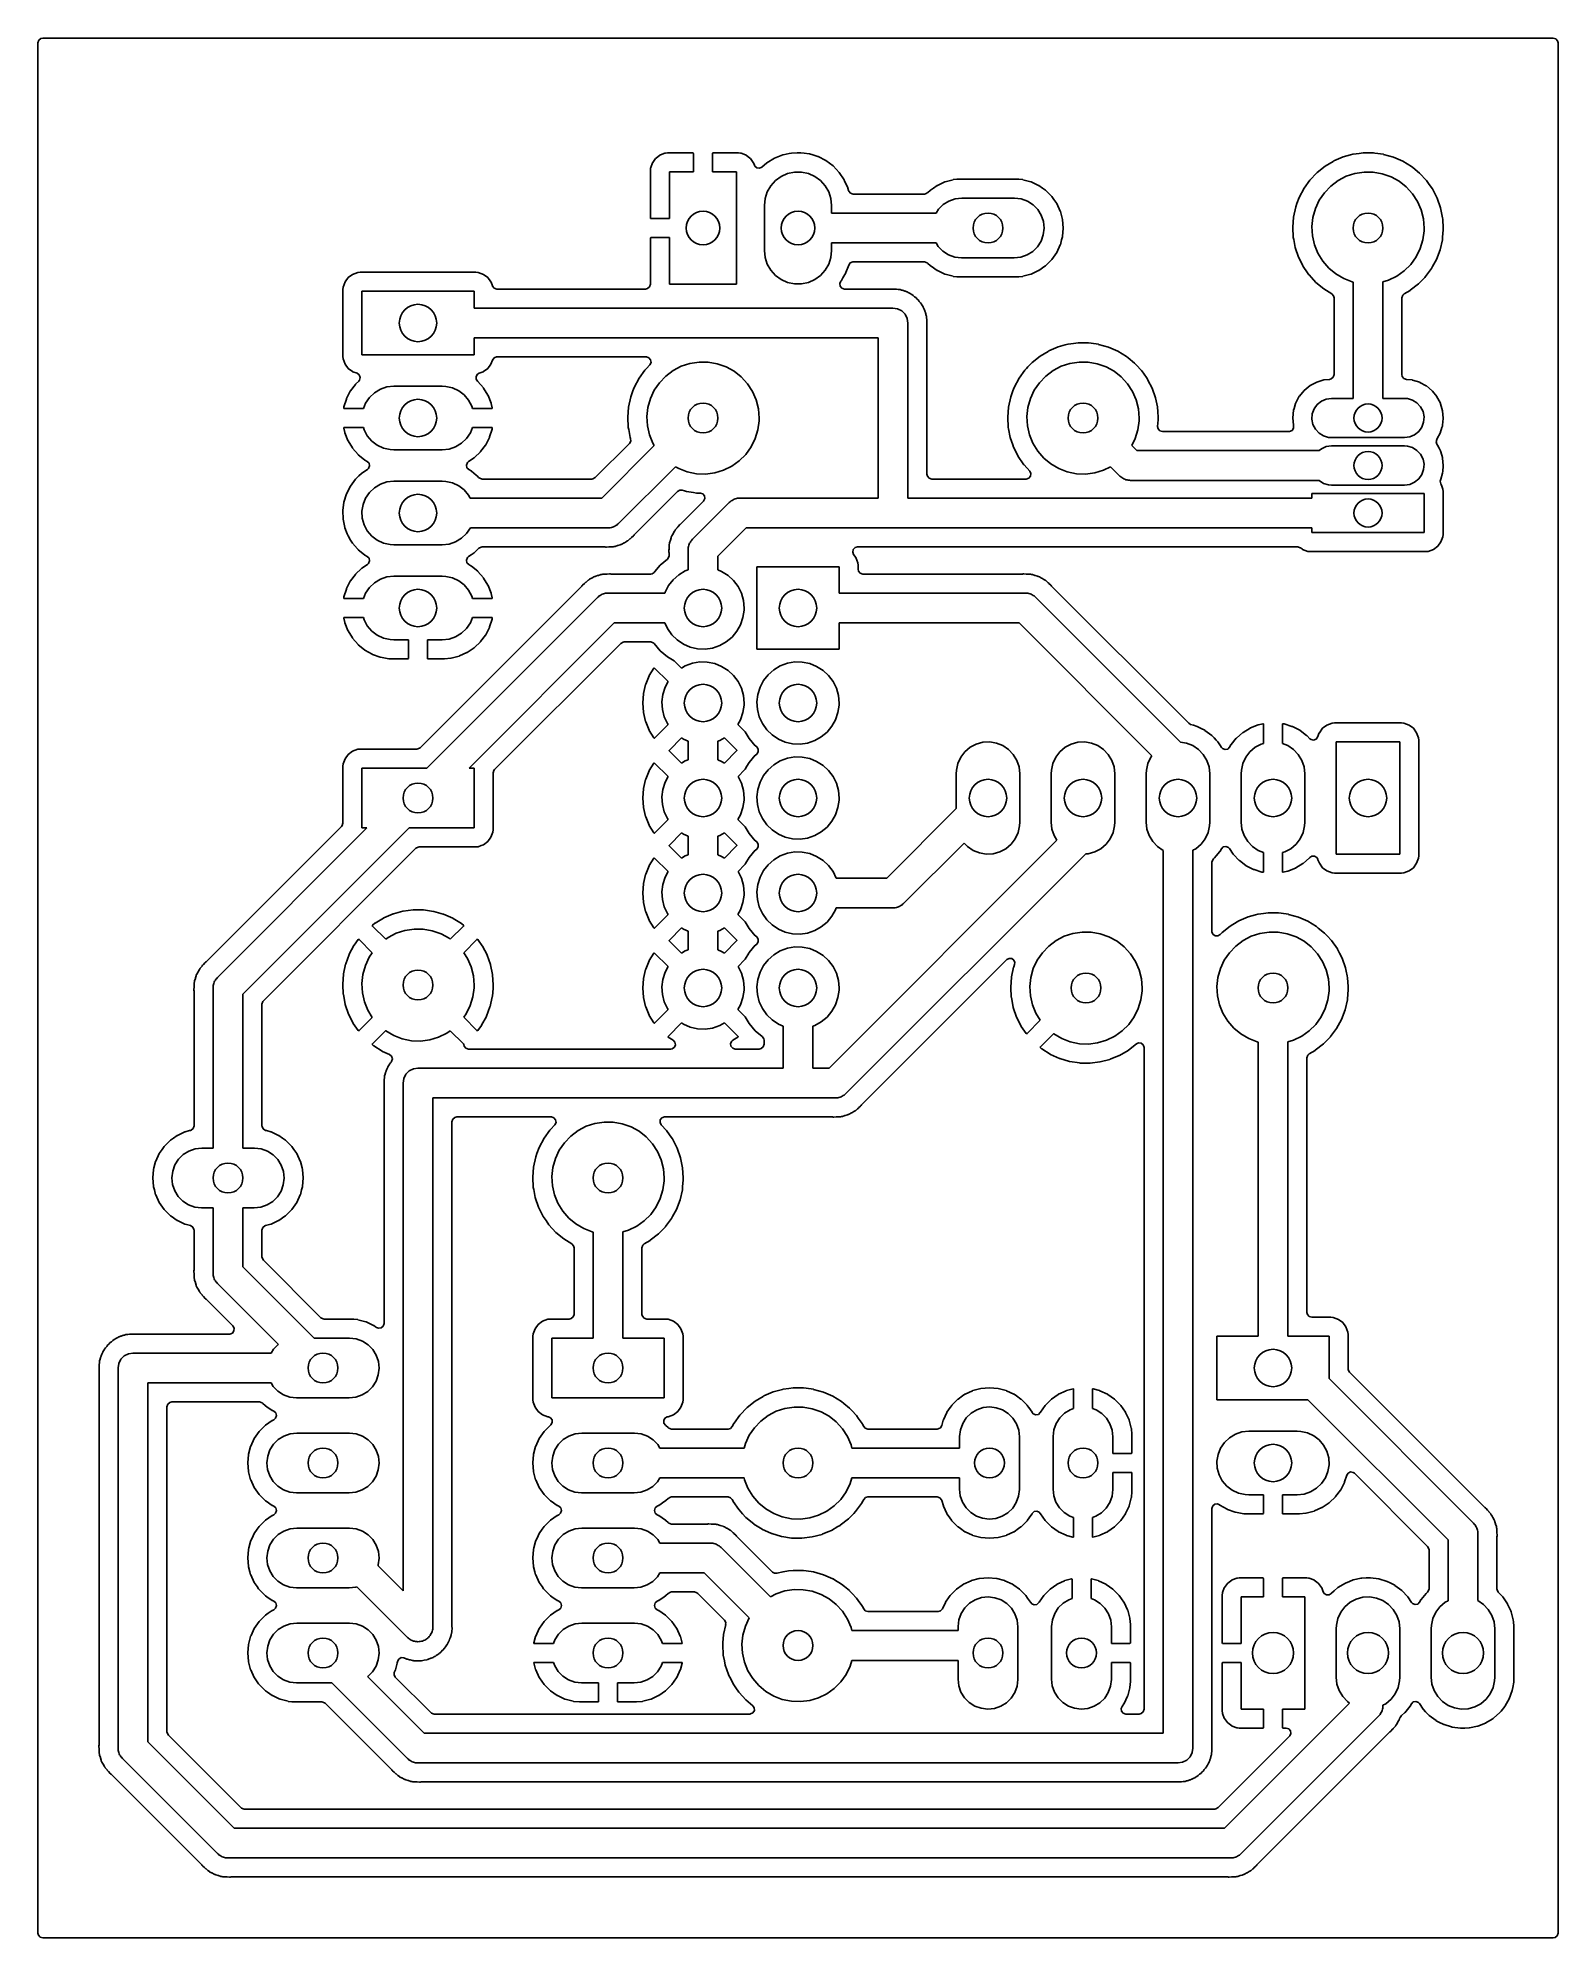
# Model space of a CAD drawing. Extents: x 116.3 to 157, y -94 to -43.2.
import ezdxf

# ---------------------------------------------------------------- set-up
doc = ezdxf.new("R2010")
doc.units = 0
doc.layers.add('BLACK', color=7, linetype='CONTINUOUS')

msp = doc.modelspace()

# ---------------------------------------------------------------- linework, layer by layer
at = {"layer": 'BLACK', "linetype": 'CONTINUOUS'}
for p, q in [((116.407, -43.1914), (116.46, -43.18)), ((116.46, -43.18), (156.848, -43.18)), ((156.848, -43.18), (156.916, -43.2)), ((116.334, -43.306), (116.354, -43.2379)), ((116.334, -93.854), (116.334, -43.306)), ((116.354, -43.2379), (116.407, -43.1914)), ((156.916, -43.2), (156.962, -43.2537)), ((156.962, -43.2537), (156.974, -43.306)), ((156.974, -43.306), (156.974, -93.854)), ((132.712, -46.6576), (132.706, -46.7085)), ((132.706, -46.7085), (132.706, -46.7153)), ((132.706, -46.7153), (132.706, -47.9879)), ((132.715, -46.6424), (132.712, -46.6576)), ((132.76, -46.5219), (132.715, -46.6424)), ((132.769, -46.5064), (132.76, -46.5219)), ((132.846, -46.4043), (132.769, -46.5064)), ((132.858, -46.3917), (132.846, -46.4043)), ((132.96, -46.3152), (132.858, -46.3917)), ((132.976, -46.3067), (132.96, -46.3152)), ((133.096, -46.2615), (132.976, -46.3067)), ((133.111, -46.2579), (133.096, -46.2615)), ((133.162, -46.2524), (133.111, -46.2579)), ((133.169, -46.252), (133.162, -46.2524)), ((133.846, -46.252), (133.169, -46.252)), ((133.854, -46.2537), (133.846, -46.252)), ((133.855, -46.2549), (133.854, -46.2537)), ((133.86, -46.2701), (133.855, -46.2549)), ((133.86, -46.76), (133.86, -46.2701)), ((134.369, -46.2579), (134.368, -46.2655)), ((134.368, -46.2655), (134.368, -46.76)), ((134.371, -46.2565), (134.369, -46.2579)), ((134.386, -46.252), (134.371, -46.2565)), ((135.058, -46.252), (134.386, -46.252)), ((135.065, -46.2524), (135.058, -46.252)), ((135.116, -46.2579), (135.065, -46.2524)), ((135.131, -46.2615), (135.116, -46.2579)), ((135.252, -46.3067), (135.131, -46.2615)), ((135.267, -46.3152), (135.252, -46.3067)), ((135.37, -46.3917), (135.267, -46.3152)), ((135.382, -46.4043), (135.37, -46.3917)), ((135.459, -46.5064), (135.382, -46.4043)), ((135.467, -46.5219), (135.459, -46.5064)), ((135.489, -46.5807), (135.467, -46.5219)), ((135.501, -46.6047), (135.489, -46.5807)), ((135.555, -46.6512), (135.501, -46.6047)), ((135.625, -46.6612), (135.555, -46.6512)), ((135.69, -46.6317), (135.625, -46.6612)), ((135.817, -46.5213), (135.69, -46.6317)), ((135.821, -46.5178), (135.817, -46.5213)), ((135.817, -46.5213), (135.817, -46.5213)), ((136.025, -46.3938), (135.821, -46.5178)), ((136.248, -46.306), (136.025, -46.3938)), ((136.253, -46.3049), (136.248, -46.306)), ((136.419, -46.2701), (136.253, -46.3049)), ((136.253, -46.3049), (136.253, -46.3049)), ((136.482, -46.2569), (136.419, -46.2701)), ((136.631, -46.2513), (136.482, -46.2569)), ((136.715, -46.2482), (136.631, -46.2513)), ((136.72, -46.248), (136.715, -46.2482)), ((136.715, -46.2482), (136.715, -46.2482)), ((136.726, -46.2487), (136.72, -46.248)), ((136.823, -46.2615), (136.726, -46.2487)), ((136.726, -46.2487), (136.726, -46.2487)), ((136.957, -46.2794), (136.823, -46.2615)), ((136.962, -46.281), (136.957, -46.2794)), ((137.049, -46.308), (136.962, -46.281)), ((136.962, -46.281), (136.962, -46.281)), ((137.186, -46.3503), (137.049, -46.308)), ((137.19, -46.3527), (137.186, -46.3503)), ((137.394, -46.4562), (137.19, -46.3527)), ((137.19, -46.3527), (137.19, -46.3527)), ((137.399, -46.4586), (137.394, -46.4562)), ((137.394, -46.4562), (137.394, -46.4562)), ((137.59, -46.6013), (137.399, -46.4586)), ((137.755, -46.7742), (137.59, -46.6013)), ((150.745, -46.6069), (150.531, -46.7781)), ((150.749, -46.6047), (150.745, -46.6069)), ((150.96, -46.4781), (150.749, -46.6047)), ((150.749, -46.6047), (150.749, -46.6047)), ((150.98, -46.4662), (150.96, -46.4781)), ((150.984, -46.4645), (150.98, -46.4662)), ((151.228, -46.3605), (150.984, -46.4645)), ((150.984, -46.4645), (150.984, -46.4645)), ((151.232, -46.3588), (151.228, -46.3605)), ((151.429, -46.3049), (151.232, -46.3588)), ((151.492, -46.2877), (151.429, -46.3049)), ((151.496, -46.2865), (151.492, -46.2877)), ((151.492, -46.2877), (151.492, -46.2877)), ((151.655, -46.2655), (151.496, -46.2865)), ((151.763, -46.2513), (151.655, -46.2655)), ((151.767, -46.2508), (151.763, -46.2513)), ((151.763, -46.2513), (151.763, -46.2513)), ((151.772, -46.2508), (151.767, -46.2508)), ((151.897, -46.2515), (151.772, -46.2508)), ((151.772, -46.2508), (151.772, -46.2508)), ((152.041, -46.2522), (151.897, -46.2515)), ((152.081, -46.2579), (152.041, -46.2522)), ((152.308, -46.2902), (152.081, -46.2579)), ((152.312, -46.2908), (152.308, -46.2902)), ((152.308, -46.2902), (152.308, -46.2902)), ((152.576, -46.3658), (152.312, -46.2908)), ((152.58, -46.3675), (152.576, -46.3658)), ((152.823, -46.4742), (152.58, -46.3675)), ((152.58, -46.3675), (152.58, -46.3675)), ((152.827, -46.4759), (152.823, -46.4742)), ((153.06, -46.619), (152.827, -46.4759)), ((153.089, -46.6424), (153.06, -46.619)), ((153.269, -46.7897), (153.089, -46.6424)), ((133.214, -48.006), (133.214, -46.76)), ((133.214, -46.76), (133.86, -46.76)), ((134.368, -46.76), (135.014, -46.76)), ((135.014, -46.76), (135.014, -49.76)), ((135.832, -47.2939), (135.926, -47.131)), ((135.926, -47.131), (136.052, -46.9912)), ((136.052, -46.9912), (136.204, -46.8806)), ((136.204, -46.8806), (136.376, -46.804)), ((136.376, -46.804), (136.56, -46.7649)), ((136.56, -46.7649), (136.748, -46.7649)), ((136.748, -46.7649), (136.932, -46.804)), ((136.932, -46.804), (137.104, -46.8806)), ((137.104, -46.8806), (137.256, -46.9912)), ((137.256, -46.9912), (137.382, -47.131)), ((137.382, -47.131), (137.476, -47.2939)), ((137.889, -46.9725), (137.755, -46.7742)), ((137.891, -46.9774), (137.889, -46.9725)), ((137.9, -46.9966), (137.891, -46.9774)), ((137.891, -46.9774), (137.891, -46.9774)), ((137.987, -47.1905), (137.9, -46.9966)), ((137.988, -47.1956), (137.987, -47.1905)), ((138.004, -47.2572), (137.988, -47.1956)), ((137.988, -47.1956), (137.988, -47.1956)), ((140.273, -47.1956), (140.194, -47.2506)), ((140.377, -47.1225), (140.273, -47.1956)), ((140.382, -47.1202), (140.377, -47.1225)), ((140.58, -47.028), (140.382, -47.1202)), ((140.382, -47.1202), (140.382, -47.1202)), ((140.585, -47.0257), (140.58, -47.028)), ((140.58, -47.028), (140.58, -47.028)), ((140.59, -47.0243), (140.585, -47.0257)), ((140.8, -46.9679), (140.59, -47.0243)), ((140.59, -47.0243), (140.59, -47.0243)), ((140.806, -46.9665), (140.8, -46.9679)), ((140.8, -46.9679), (140.8, -46.9679)), ((140.905, -46.9577), (140.806, -46.9665)), ((140.974, -46.9517), (140.905, -46.9577)), ((140.977, -46.9515), (140.974, -46.9517)), ((140.974, -46.9517), (140.974, -46.9517)), ((142.491, -46.9515), (140.977, -46.9515)), ((142.494, -46.9517), (142.491, -46.9515)), ((142.562, -46.9577), (142.494, -46.9517)), ((142.494, -46.9517), (142.494, -46.9517)), ((142.662, -46.9665), (142.562, -46.9577)), ((142.667, -46.9679), (142.662, -46.9665)), ((142.878, -47.0243), (142.667, -46.9679)), ((142.667, -46.9679), (142.667, -46.9679)), ((142.883, -47.0257), (142.878, -47.0243)), ((142.878, -47.0243), (142.878, -47.0243)), ((142.888, -47.028), (142.883, -47.0257)), ((143.086, -47.1202), (142.888, -47.028)), ((142.888, -47.028), (142.888, -47.028)), ((143.091, -47.1225), (143.086, -47.1202)), ((143.086, -47.1202), (143.086, -47.1202)), ((143.195, -47.1956), (143.091, -47.1225)), ((143.274, -47.2506), (143.195, -47.1956)), ((150.183, -47.1991), (150.055, -47.4412)), ((150.343, -46.9767), (150.183, -47.1991)), ((150.347, -46.9725), (150.343, -46.9767)), ((150.515, -46.7956), (150.347, -46.9725)), ((150.531, -46.7781), (150.515, -46.7956)), ((150.728, -47.316), (150.898, -47.1383)), ((150.898, -47.1383), (151.094, -46.9907)), ((151.094, -46.9907), (151.313, -46.8772)), ((151.313, -46.8772), (151.546, -46.8008)), ((151.546, -46.8008), (151.789, -46.7637)), ((151.789, -46.7637), (152.035, -46.7667)), ((152.035, -46.7667), (152.277, -46.8098)), ((152.277, -46.8098), (152.509, -46.8918)), ((152.509, -46.8918), (152.724, -47.0106)), ((152.724, -47.0106), (152.917, -47.163)), ((152.917, -47.163), (153.082, -47.3448)), ((153.272, -46.7924), (153.269, -46.7897)), ((153.269, -46.7897), (153.269, -46.7897)), ((153.458, -46.9931), (153.272, -46.7924)), ((153.51, -47.0671), (153.458, -46.9931)), ((153.606, -47.2029), (153.51, -47.0671)), ((153.616, -47.2171), (153.606, -47.2029)), ((153.741, -47.4605), (153.616, -47.2171)), ((135.754, -47.66), (135.773, -47.4729)), ((135.754, -48.86), (135.754, -47.66)), ((135.773, -47.4729), (135.832, -47.2939)), ((137.476, -47.2939), (137.534, -47.4729)), ((137.534, -47.4729), (137.554, -47.66)), ((137.554, -47.66), (137.554, -47.86)), ((138.012, -47.2778), (138.004, -47.2572)), ((138.058, -47.3315), (138.012, -47.2778)), ((138.126, -47.3515), (138.058, -47.3315)), ((140.04, -47.3515), (138.126, -47.3515)), ((140.066, -47.3486), (140.04, -47.3515)), ((140.129, -47.3146), (140.066, -47.3486)), ((140.19, -47.2538), (140.129, -47.3146)), ((140.194, -47.2506), (140.19, -47.2538)), ((140.194, -47.2506), (140.194, -47.2506)), ((140.41, -47.7587), (140.537, -47.633)), ((140.537, -47.633), (140.688, -47.5385)), ((140.688, -47.5385), (140.857, -47.4799)), ((140.857, -47.4799), (141.034, -47.46)), ((141.034, -47.46), (142.434, -47.46)), ((142.434, -47.46), (142.445, -47.4601)), ((142.445, -47.4601), (142.622, -47.4824)), ((142.622, -47.4824), (142.79, -47.5434)), ((142.79, -47.5434), (142.939, -47.64)), ((142.939, -47.64), (143.064, -47.7675)), ((143.278, -47.2538), (143.274, -47.2506)), ((143.274, -47.2506), (143.274, -47.2506)), ((143.44, -47.4157), (143.278, -47.2538)), ((143.443, -47.4202), (143.44, -47.4157)), ((143.498, -47.4984), (143.443, -47.4202)), ((143.443, -47.4202), (143.443, -47.4202)), ((143.571, -47.6033), (143.498, -47.4984)), ((143.574, -47.6082), (143.571, -47.6033)), ((143.666, -47.8058), (143.574, -47.6082)), ((143.574, -47.6082), (143.574, -47.6082)), ((149.961, -47.6983), (149.902, -47.9659)), ((149.995, -47.6033), (149.961, -47.6983)), ((150.053, -47.4452), (149.995, -47.6033)), ((150.055, -47.4412), (150.053, -47.4452)), ((150.053, -47.4452), (150.053, -47.4452)), ((150.42, -47.9789), (150.486, -47.7421)), ((150.486, -47.7421), (150.59, -47.5191)), ((150.59, -47.5191), (150.728, -47.316)), ((153.082, -47.3448), (153.216, -47.5512)), ((153.216, -47.5512), (153.314, -47.7766)), ((153.833, -47.7186), (153.741, -47.4605)), ((153.888, -47.9868), (153.833, -47.7186)), ((132.706, -47.9879), (132.71, -48.0031)), ((132.71, -48.0031), (132.712, -48.0043)), ((132.712, -48.0043), (132.719, -48.006)), ((132.719, -48.006), (133.214, -48.006)), ((137.554, -47.86), (140.346, -47.86)), ((140.346, -47.86), (140.41, -47.7587)), ((143.064, -47.7675), (143.158, -47.9194)), ((143.158, -47.9194), (143.215, -48.0882)), ((143.215, -48.0882), (143.234, -48.2656)), ((143.668, -47.8108), (143.666, -47.8058)), ((143.67, -47.8161), (143.668, -47.8108)), ((143.719, -48.0001), (143.67, -47.8161)), ((143.67, -47.8161), (143.67, -47.8161)), ((143.727, -48.0319), (143.719, -48.0001)), ((143.747, -48.26), (143.727, -48.0319)), ((143.727, -48.4881), (143.747, -48.26)), ((149.902, -47.9659), (149.881, -48.2389)), ((149.881, -48.2389), (149.896, -48.5123)), ((150.394, -48.2234), (150.42, -47.9789)), ((150.408, -48.4688), (150.394, -48.2234)), ((153.314, -47.7766), (153.374, -48.015)), ((153.374, -48.015), (153.394, -48.26)), ((153.394, -48.26), (153.392, -48.3333)), ((153.889, -47.991), (153.888, -47.9868)), ((153.889, -47.9911), (153.889, -47.991)), ((153.891, -48.0266), (153.889, -47.9911)), ((153.907, -48.26), (153.891, -48.0266)), ((153.907, -48.3022), (153.907, -48.26)), ((132.707, -48.5199), (132.706, -48.5275)), ((132.706, -48.5275), (132.706, -49.7655)), ((132.709, -48.5185), (132.707, -48.5199)), ((132.724, -48.514), (132.709, -48.5185)), ((133.214, -48.514), (132.724, -48.514)), ((133.214, -49.76), (133.214, -48.514)), ((140.346, -48.66), (137.554, -48.66)), ((137.554, -48.66), (137.554, -48.86)), ((140.403, -48.7525), (140.346, -48.66)), ((140.528, -48.88), (140.403, -48.7525)), ((143.057, -48.7613), (142.931, -48.887)), ((143.153, -48.6107), (143.057, -48.7613)), ((143.213, -48.4427), (143.153, -48.6107)), ((143.234, -48.2656), (143.213, -48.4427)), ((143.574, -48.9118), (143.666, -48.7142)), ((143.666, -48.7142), (143.668, -48.7092)), ((143.666, -48.7142), (143.666, -48.7142)), ((143.668, -48.7092), (143.703, -48.5791)), ((143.703, -48.5791), (143.726, -48.4934)), ((143.726, -48.4934), (143.727, -48.4881)), ((143.726, -48.4934), (143.726, -48.4934)), ((149.896, -48.5123), (149.897, -48.5165)), ((149.897, -48.5165), (149.897, -48.5165)), ((149.897, -48.5165), (149.908, -48.5707)), ((149.908, -48.5707), (149.949, -48.7811)), ((150.462, -48.7086), (150.408, -48.4688)), ((150.555, -48.9363), (150.462, -48.7086)), ((153.36, -48.577), (153.288, -48.8122)), ((153.392, -48.3333), (153.36, -48.577)), ((153.821, -48.8419), (153.882, -48.5749)), ((153.882, -48.5749), (153.889, -48.5026)), ((153.889, -48.5026), (153.906, -48.3046)), ((153.906, -48.3046), (153.907, -48.3022)), ((153.906, -48.3046), (153.906, -48.3046)), ((135.773, -49.0471), (135.754, -48.86)), ((135.832, -49.2261), (135.773, -49.0471)), ((135.926, -49.389), (135.832, -49.2261)), ((137.476, -49.2261), (137.382, -49.389)), ((137.534, -49.0471), (137.476, -49.2261)), ((137.554, -48.86), (137.534, -49.0471)), ((137.937, -49.4529), (138.01, -49.2515)), ((138.01, -49.2515), (138.052, -49.1943)), ((138.052, -49.1943), (138.118, -49.1689)), ((138.118, -49.1689), (138.129, -49.1685)), ((138.129, -49.1685), (140.04, -49.1685)), ((140.04, -49.1685), (140.108, -49.1885)), ((140.108, -49.1885), (140.129, -49.2054)), ((140.129, -49.2054), (140.19, -49.2662)), ((140.19, -49.2662), (140.194, -49.2694)), ((140.194, -49.2694), (140.194, -49.2694)), ((140.194, -49.2694), (140.216, -49.2848)), ((140.678, -48.9766), (140.528, -48.88)), ((140.846, -49.0376), (140.678, -48.9766)), ((141.023, -49.0599), (140.846, -49.0376)), ((141.034, -49.06), (141.023, -49.0599)), ((142.434, -49.06), (141.034, -49.06)), ((142.611, -49.0401), (142.434, -49.06)), ((142.779, -48.9815), (142.611, -49.0401)), ((142.931, -48.887), (142.779, -48.9815)), ((143.252, -49.2848), (143.274, -49.2694)), ((143.274, -49.2694), (143.278, -49.2662)), ((143.274, -49.2694), (143.274, -49.2694)), ((143.278, -49.2662), (143.44, -49.1043)), ((143.44, -49.1043), (143.571, -48.9167)), ((143.571, -48.9167), (143.574, -48.9118)), ((143.574, -48.9118), (143.574, -48.9118)), ((149.949, -48.7811), (149.951, -48.7851)), ((149.951, -48.7851), (149.951, -48.7851)), ((149.951, -48.7851), (150.037, -49.0361)), ((150.037, -49.0361), (150.038, -49.0401)), ((150.038, -49.0401), (150.068, -49.0998)), ((150.068, -49.0998), (150.153, -49.2694)), ((150.153, -49.2694), (150.161, -49.2848)), ((150.683, -49.1459), (150.555, -48.9363)), ((150.844, -49.3317), (150.683, -49.1459)), ((153.036, -49.2322), (152.862, -49.4057)), ((153.18, -49.0326), (153.036, -49.2322)), ((153.288, -48.8122), (153.18, -49.0326)), ((153.621, -49.2883), (153.722, -49.1018)), ((153.722, -49.1018), (153.724, -49.0981)), ((153.722, -49.1018), (153.722, -49.1018)), ((153.724, -49.0981), (153.821, -48.8419)), ((124.543, -49.7033), (124.492, -49.8397)), ((124.631, -49.5867), (124.543, -49.7033)), ((124.747, -49.4994), (124.631, -49.5867)), ((124.883, -49.4483), (124.747, -49.4994)), ((124.946, -49.4415), (124.883, -49.4483)), ((128.042, -49.4415), (124.946, -49.4415)), ((128.104, -49.4483), (128.042, -49.4415)), ((128.241, -49.4994), (128.104, -49.4483)), ((128.357, -49.5867), (128.241, -49.4994)), ((128.444, -49.7033), (128.357, -49.5867)), ((128.448, -49.7117), (128.444, -49.7033)), ((128.484, -49.8097), (128.448, -49.7117)), ((132.706, -49.7655), (132.686, -49.8336)), ((135.014, -49.76), (133.214, -49.76)), ((136.052, -49.5288), (135.926, -49.389)), ((136.204, -49.6394), (136.052, -49.5288)), ((136.376, -49.716), (136.204, -49.6394)), ((136.56, -49.7551), (136.376, -49.716)), ((136.748, -49.7551), (136.56, -49.7551)), ((136.932, -49.716), (136.748, -49.7551)), ((137.104, -49.6394), (136.932, -49.716)), ((137.256, -49.5288), (137.104, -49.6394)), ((137.382, -49.389), (137.256, -49.5288)), ((137.771, -49.7476), (137.798, -49.6856)), ((137.781, -49.8178), (137.771, -49.7476)), ((137.798, -49.6856), (137.815, -49.6648)), ((137.815, -49.6648), (137.819, -49.6607)), ((137.819, -49.6607), (137.857, -49.5939)), ((137.857, -49.5939), (137.934, -49.4576)), ((137.934, -49.4576), (137.937, -49.4529)), ((140.216, -49.2848), (140.377, -49.3975)), ((140.377, -49.3975), (140.382, -49.3998)), ((140.382, -49.3998), (140.382, -49.3998)), ((140.382, -49.3998), (140.58, -49.492)), ((140.58, -49.492), (140.585, -49.4943)), ((140.585, -49.4943), (140.59, -49.4957)), ((140.59, -49.4957), (140.59, -49.4957)), ((140.59, -49.4957), (140.8, -49.5521)), ((140.8, -49.5521), (140.8, -49.5521)), ((140.8, -49.5521), (140.806, -49.5535)), ((140.806, -49.5535), (140.905, -49.5623)), ((140.905, -49.5623), (140.974, -49.5683)), ((140.974, -49.5683), (140.974, -49.5683)), ((140.974, -49.5683), (140.977, -49.5685)), ((140.977, -49.5685), (142.491, -49.5685)), ((142.491, -49.5685), (142.494, -49.5683)), ((142.494, -49.5683), (142.562, -49.5623)), ((142.494, -49.5683), (142.494, -49.5683)), ((142.562, -49.5623), (142.662, -49.5535)), ((142.662, -49.5535), (142.667, -49.5521)), ((142.667, -49.5521), (142.878, -49.4957)), ((142.667, -49.5521), (142.667, -49.5521)), ((142.878, -49.4957), (142.883, -49.4943)), ((142.878, -49.4957), (142.878, -49.4957)), ((142.883, -49.4943), (142.888, -49.492)), ((142.888, -49.492), (143.086, -49.3998)), ((143.086, -49.3998), (143.091, -49.3975)), ((143.086, -49.3998), (143.086, -49.3998)), ((143.091, -49.3975), (143.252, -49.2848)), ((150.161, -49.2848), (150.163, -49.2883)), ((150.163, -49.2883), (150.163, -49.2883)), ((150.163, -49.2883), (150.28, -49.4576)), ((150.28, -49.4576), (150.316, -49.5105)), ((150.316, -49.5105), (150.319, -49.5137)), ((150.319, -49.5137), (150.319, -49.5137)), ((150.319, -49.5137), (150.385, -49.5867)), ((150.385, -49.5867), (150.5, -49.713)), ((150.5, -49.713), (150.71, -49.8887)), ((151.033, -49.4887), (150.844, -49.3317)), ((151.246, -49.6127), (151.033, -49.4887)), ((151.475, -49.7004), (151.246, -49.6127)), ((151.494, -49.7042), (151.475, -49.7004)), ((151.494, -52.815), (151.494, -49.7042)), ((152.441, -49.6566), (152.294, -49.7008)), ((152.294, -49.7008), (152.294, -52.815)), ((152.662, -49.5484), (152.441, -49.6566)), ((152.862, -49.4057), (152.662, -49.5484)), ((153.025, -49.9251), (153.241, -49.7561)), ((153.241, -49.7561), (153.249, -49.7476)), ((153.249, -49.7476), (153.41, -49.5814)), ((153.41, -49.5814), (153.431, -49.5594)), ((153.431, -49.5594), (153.434, -49.556)), ((153.434, -49.556), (153.591, -49.3422)), ((153.434, -49.556), (153.434, -49.556)), ((153.591, -49.3422), (153.594, -49.3387)), ((153.594, -49.3387), (153.621, -49.2883)), ((124.492, -49.8397), (124.485, -49.9019)), ((124.485, -49.9019), (124.485, -51.6981)), ((124.994, -51.65), (124.994, -49.95)), ((124.994, -49.95), (127.994, -49.95)), ((127.994, -49.95), (127.994, -50.4)), ((128.488, -49.8178), (128.484, -49.8097)), ((128.534, -49.8715), (128.488, -49.8178)), ((128.602, -49.8915), (128.534, -49.8715)), ((132.58, -49.8915), (128.602, -49.8915)), ((132.632, -49.8801), (132.58, -49.8915)), ((132.686, -49.8336), (132.632, -49.8801)), ((137.828, -49.8715), (137.781, -49.8178)), ((137.896, -49.8915), (137.828, -49.8715)), ((139.289, -49.8915), (137.896, -49.8915)), ((139.33, -49.9001), (139.289, -49.8915)), ((139.343, -49.9021), (139.33, -49.9001)), ((139.363, -49.9043), (139.343, -49.9021)), ((139.377, -49.9058), (139.363, -49.9043)), ((139.384, -49.9065), (139.377, -49.9058)), ((139.377, -49.9058), (139.377, -49.9058)), ((139.39, -49.9085), (139.384, -49.9065)), ((139.423, -49.9192), (139.39, -49.9085)), ((139.39, -49.9085), (139.39, -49.9085)), ((139.436, -49.9226), (139.423, -49.9192)), ((139.47, -49.9298), (139.436, -49.9226)), ((139.476, -49.9312), (139.47, -49.9298)), ((139.47, -49.9298), (139.47, -49.9298)), ((139.514, -49.948), (139.476, -49.9312)), ((139.526, -49.9527), (139.514, -49.948)), ((139.565, -49.9655), (139.526, -49.9527)), ((139.571, -49.9688), (139.565, -49.9655)), ((139.601, -49.9861), (139.571, -49.9688)), ((139.613, -49.9921), (139.601, -49.9861)), ((139.651, -50.0089), (139.613, -49.9921)), ((139.656, -50.0128), (139.651, -50.0089)), ((139.684, -50.0331), (139.656, -50.0128)), ((139.656, -50.0128), (139.656, -50.0128)), ((139.695, -50.0403), (139.684, -50.0331)), ((139.731, -50.061), (139.695, -50.0403)), ((139.736, -50.0654), (139.731, -50.061)), ((139.761, -50.0886), (139.736, -50.0654)), ((139.736, -50.0654), (139.736, -50.0654)), ((139.772, -50.0969), (139.761, -50.0886)), ((139.805, -50.1211), (139.772, -50.0969)), ((139.809, -50.126), (139.805, -50.1211)), ((139.833, -50.1518), (139.809, -50.126)), ((139.809, -50.126), (139.809, -50.126)), ((139.842, -50.1611), (139.833, -50.1518)), ((139.873, -50.1887), (139.842, -50.1611)), ((139.897, -50.2221), (139.873, -50.1887)), ((139.905, -50.2324), (139.897, -50.2221)), ((139.928, -50.2581), (139.905, -50.2324)), ((139.933, -50.2631), (139.928, -50.2581)), ((139.928, -50.2581), (139.928, -50.2581)), ((139.953, -50.2988), (139.933, -50.2631)), ((150.71, -49.8887), (150.926, -50.0241)), ((150.926, -50.0241), (150.973, -50.0772)), ((150.973, -50.0772), (150.985, -50.1308)), ((150.985, -50.1308), (150.985, -52.1809)), ((152.802, -50.1277), (152.822, -50.0596)), ((152.802, -52.1806), (152.802, -50.1277)), ((152.822, -50.0596), (152.865, -50.019)), ((152.865, -50.019), (153.022, -49.9272)), ((153.022, -49.9272), (153.025, -49.9251)), ((153.022, -49.9272), (153.022, -49.9272)), ((127.994, -50.4), (139.194, -50.4)), ((139.194, -50.4), (139.317, -50.4196)), ((139.317, -50.4196), (139.429, -50.4764)), ((139.429, -50.4764), (139.517, -50.5649)), ((139.517, -50.5649), (139.574, -50.6764)), ((139.574, -50.6764), (139.594, -50.8)), ((139.594, -50.8), (139.594, -55.48)), ((139.961, -50.3099), (139.953, -50.2988)), ((139.981, -50.3379), (139.961, -50.3099)), ((139.985, -50.3432), (139.981, -50.3379)), ((139.981, -50.3379), (139.981, -50.3379)), ((139.988, -50.3493), (139.985, -50.3432)), ((140.002, -50.381), (139.988, -50.3493)), ((139.988, -50.3493), (139.988, -50.3493)), ((140.008, -50.3927), (140.002, -50.381)), ((140.028, -50.4284), (140.008, -50.3927)), ((140.03, -50.4347), (140.028, -50.4284)), ((140.041, -50.4677), (140.03, -50.4347)), ((140.03, -50.4347), (140.03, -50.4347)), ((140.046, -50.48), (140.041, -50.4677)), ((140.063, -50.5177), (140.046, -50.48)), ((140.064, -50.5242), (140.063, -50.5177)), ((140.071, -50.5581), (140.064, -50.5242)), ((140.064, -50.5242), (140.064, -50.5242)), ((140.075, -50.5708), (140.071, -50.5581)), ((140.085, -50.6038), (140.075, -50.5708)), ((140.087, -50.6101), (140.085, -50.6038)), ((140.085, -50.6038), (140.085, -50.6038)), ((140.088, -50.6166), (140.087, -50.6101)), ((140.092, -50.6511), (140.088, -50.6166)), ((140.088, -50.6166), (140.088, -50.6166)), ((140.094, -50.6641), (140.092, -50.6511)), ((140.102, -50.7045), (140.094, -50.6641)), ((140.102, -54.8455), (140.102, -50.7045)), ((138.794, -51.2), (127.994, -51.2)), ((127.994, -51.2), (127.994, -51.65)), ((138.794, -55.48), (138.794, -51.2)), ((124.485, -51.6981), (124.492, -51.7603)), ((124.492, -51.7603), (124.543, -51.8967)), ((127.994, -51.65), (124.994, -51.65)), ((128.444, -51.8967), (128.484, -51.7903)), ((128.484, -51.7903), (128.527, -51.7335)), ((128.527, -51.7335), (128.594, -51.7088)), ((128.594, -51.7088), (128.602, -51.7085)), ((128.602, -51.7085), (132.6, -51.7085)), ((132.6, -51.7085), (132.668, -51.7285)), ((132.668, -51.7285), (132.714, -51.7822)), ((132.714, -51.7822), (132.725, -51.8524)), ((143.125, -51.6869), (142.911, -51.8581)), ((143.129, -51.6847), (143.125, -51.6869)), ((143.34, -51.5581), (143.129, -51.6847)), ((143.129, -51.6847), (143.129, -51.6847)), ((143.36, -51.5462), (143.34, -51.5581)), ((143.364, -51.5445), (143.36, -51.5462)), ((143.608, -51.4405), (143.364, -51.5445)), ((143.364, -51.5445), (143.364, -51.5445)), ((143.612, -51.4388), (143.608, -51.4405)), ((143.799, -51.3876), (143.612, -51.4388)), ((143.872, -51.3677), (143.799, -51.3876)), ((143.876, -51.3665), (143.872, -51.3677)), ((143.872, -51.3677), (143.872, -51.3677)), ((144.024, -51.347), (143.876, -51.3665)), ((144.143, -51.3313), (144.024, -51.347)), ((144.147, -51.3308), (144.143, -51.3313)), ((144.143, -51.3313), (144.143, -51.3313)), ((144.152, -51.3308), (144.147, -51.3308)), ((144.277, -51.3315), (144.152, -51.3308)), ((144.152, -51.3308), (144.152, -51.3308)), ((144.421, -51.3322), (144.277, -51.3315)), ((144.488, -51.3417), (144.421, -51.3322)), ((144.688, -51.3702), (144.488, -51.3417)), ((144.692, -51.3708), (144.688, -51.3702)), ((144.688, -51.3702), (144.688, -51.3702)), ((144.956, -51.4458), (144.692, -51.3708)), ((144.96, -51.4475), (144.956, -51.4458)), ((145.203, -51.5542), (144.96, -51.4475)), ((144.96, -51.4475), (144.96, -51.4475)), ((145.207, -51.5559), (145.203, -51.5542)), ((145.44, -51.699), (145.207, -51.5559)), ((145.479, -51.7309), (145.44, -51.699)), ((145.649, -51.8697), (145.479, -51.7309)), ((124.543, -51.8967), (124.631, -52.0133)), ((124.631, -52.0133), (124.747, -52.1006)), ((124.747, -52.1006), (124.756, -52.1038)), ((124.756, -52.1038), (124.867, -52.1454)), ((124.867, -52.1454), (124.923, -52.1881)), ((124.933, -52.324), (124.909, -52.3546)), ((124.923, -52.1881), (124.948, -52.2546)), ((124.948, -52.2546), (124.933, -52.324)), ((128.048, -52.2296), (128.084, -52.1689)), ((128.05, -52.3006), (128.048, -52.2296)), ((128.087, -52.3551), (128.05, -52.3006)), ((128.084, -52.1689), (128.125, -52.1438)), ((128.125, -52.1438), (128.232, -52.1038)), ((128.232, -52.1038), (128.241, -52.1006)), ((128.232, -52.1038), (128.232, -52.1038)), ((128.241, -52.1006), (128.357, -52.0133)), ((128.357, -52.0133), (128.444, -51.8967)), ((132.403, -52.2791), (132.275, -52.5212)), ((132.563, -52.0567), (132.403, -52.2791)), ((132.599, -52.0186), (132.563, -52.0567)), ((132.691, -51.9212), (132.599, -52.0186)), ((132.725, -51.8524), (132.691, -51.9212)), ((132.948, -52.396), (133.118, -52.2183)), ((133.118, -52.2183), (133.314, -52.0707)), ((133.314, -52.0707), (133.533, -51.9572)), ((133.533, -51.9572), (133.766, -51.8808)), ((133.766, -51.8808), (134.009, -51.8437)), ((134.009, -51.8437), (134.255, -51.8467)), ((134.255, -51.8467), (134.497, -51.8898)), ((134.497, -51.8898), (134.729, -51.9718)), ((134.729, -51.9718), (134.944, -52.0906)), ((134.944, -52.0906), (135.137, -52.243)), ((135.137, -52.243), (135.302, -52.4248)), ((142.563, -52.2791), (142.435, -52.5212)), ((142.723, -52.0567), (142.563, -52.2791)), ((142.759, -52.0186), (142.723, -52.0567)), ((142.8, -51.9754), (142.759, -52.0186)), ((142.911, -51.8581), (142.8, -51.9754)), ((143.108, -52.396), (143.278, -52.2183)), ((143.278, -52.2183), (143.474, -52.0707)), ((143.474, -52.0707), (143.693, -51.9572)), ((143.693, -51.9572), (143.926, -51.8808)), ((143.926, -51.8808), (144.169, -51.8437)), ((144.169, -51.8437), (144.415, -51.8467)), ((144.415, -51.8467), (144.657, -51.8898)), ((144.657, -51.8898), (144.889, -51.9718)), ((144.889, -51.9718), (145.104, -52.0906)), ((145.104, -52.0906), (145.297, -52.243)), ((145.297, -52.243), (145.462, -52.4248)), ((145.652, -51.8724), (145.649, -51.8697)), ((145.649, -51.8697), (145.649, -51.8697)), ((145.655, -51.8756), (145.652, -51.8724)), ((145.696, -51.9203), (145.655, -51.8756)), ((145.655, -51.8756), (145.655, -51.8756)), ((145.838, -52.0731), (145.696, -51.9203)), ((145.889, -52.1454), (145.838, -52.0731)), ((145.986, -52.2829), (145.889, -52.1454)), ((145.996, -52.2971), (145.986, -52.2829)), ((145.998, -52.3009), (145.996, -52.2971)), ((146.01, -52.3242), (145.998, -52.3009)), ((145.998, -52.3009), (145.998, -52.3009)), ((150.717, -52.3213), (150.523, -52.3799)), ((150.864, -52.3069), (150.717, -52.3213)), ((150.865, -52.3068), (150.864, -52.3069)), ((150.866, -52.3067), (150.865, -52.3068)), ((150.865, -52.3068), (150.865, -52.3068)), ((150.868, -52.3065), (150.866, -52.3067)), ((150.866, -52.3067), (150.866, -52.3067)), ((150.912, -52.2955), (150.868, -52.3062)), ((150.868, -52.3062), (150.868, -52.3065)), ((150.965, -52.249), (150.912, -52.2955)), ((150.985, -52.1809), (150.965, -52.249)), ((152.811, -52.2264), (152.802, -52.1806)), ((152.854, -52.2826), (152.811, -52.2264)), ((152.921, -52.3064), (152.854, -52.2826)), ((152.923, -52.3065), (152.921, -52.3064)), ((152.927, -52.3065), (152.923, -52.3065)), ((152.93, -52.3069), (152.927, -52.3065)), ((153.079, -52.3235), (152.93, -52.3069)), ((152.93, -52.3069), (152.93, -52.3069)), ((153.085, -52.3242), (153.079, -52.3235)), ((153.079, -52.3235), (153.079, -52.3235)), ((124.583, -52.8225), (124.579, -52.8323)), ((124.683, -52.6266), (124.583, -52.8225)), ((124.689, -52.6175), (124.683, -52.6266)), ((124.82, -52.4412), (124.689, -52.6175)), ((124.827, -52.4332), (124.82, -52.4412)), ((124.909, -52.3546), (124.827, -52.4332)), ((125.093, -52.9409), (125.197, -52.7891)), ((125.197, -52.7891), (125.33, -52.6629)), ((125.33, -52.6629), (125.487, -52.5684)), ((125.487, -52.5684), (125.661, -52.5098)), ((125.661, -52.5098), (125.844, -52.49)), ((125.844, -52.49), (127.144, -52.49)), ((127.144, -52.49), (127.239, -52.4953)), ((127.239, -52.4953), (127.418, -52.5353)), ((127.418, -52.5353), (127.584, -52.6129)), ((127.584, -52.6129), (127.73, -52.7245)), ((127.73, -52.7245), (127.848, -52.8647)), ((128.086, -52.3558), (128.087, -52.3551)), ((128.089, -52.3591), (128.086, -52.3558)), ((128.09, -52.3593), (128.089, -52.3591)), ((128.09, -52.3595), (128.09, -52.3593)), ((128.097, -52.3669), (128.09, -52.3595)), ((128.242, -52.5329), (128.097, -52.3669)), ((128.248, -52.5415), (128.242, -52.5329)), ((128.362, -52.7294), (128.248, -52.5415)), ((128.367, -52.739), (128.362, -52.7294)), ((128.447, -52.9434), (128.367, -52.739)), ((132.181, -52.7783), (132.122, -53.0459)), ((132.242, -52.6094), (132.181, -52.7783)), ((132.273, -52.5252), (132.242, -52.6094)), ((132.275, -52.5212), (132.273, -52.5252)), ((132.273, -52.5252), (132.273, -52.5252)), ((132.64, -53.0589), (132.706, -52.8221)), ((132.706, -52.8221), (132.81, -52.5991)), ((132.81, -52.5991), (132.948, -52.396)), ((135.302, -52.4248), (135.436, -52.6312)), ((135.436, -52.6312), (135.534, -52.8566)), ((142.341, -52.7783), (142.282, -53.0459)), ((142.402, -52.6094), (142.341, -52.7783)), ((142.433, -52.5252), (142.402, -52.6094)), ((142.435, -52.5212), (142.433, -52.5252)), ((142.433, -52.5252), (142.433, -52.5252)), ((142.8, -53.0589), (142.866, -52.8221)), ((142.866, -52.8221), (142.97, -52.5991)), ((142.97, -52.5991), (143.108, -52.396)), ((145.462, -52.4248), (145.596, -52.6312)), ((145.596, -52.6312), (145.694, -52.8566)), ((146.121, -52.5405), (146.01, -52.3242)), ((146.213, -52.7986), (146.121, -52.5405)), ((146.214, -52.8028), (146.213, -52.7986)), ((146.263, -53.0422), (146.214, -52.8028)), ((150.058, -52.7593), (149.961, -52.9376)), ((150.062, -52.7545), (150.058, -52.7593)), ((150.183, -52.6079), (150.062, -52.7545)), ((150.062, -52.7545), (150.062, -52.7545)), ((150.187, -52.6031), (150.183, -52.6079)), ((150.183, -52.6079), (150.183, -52.6079)), ((150.344, -52.475), (150.187, -52.6031)), ((150.523, -52.3799), (150.344, -52.475)), ((150.778, -52.8343), (150.919, -52.815)), ((150.919, -52.815), (151.494, -52.815)), ((152.294, -52.815), (152.869, -52.815)), ((152.869, -52.815), (152.946, -52.8206)), ((152.946, -52.8206), (153.082, -52.8604)), ((153.278, -52.3855), (153.085, -52.3242)), ((153.283, -52.3884), (153.278, -52.3855)), ((153.45, -52.4802), (153.283, -52.3884)), ((153.456, -52.4831), (153.45, -52.4802)), ((153.45, -52.4802), (153.45, -52.4802)), ((153.611, -52.6134), (153.456, -52.4831)), ((153.615, -52.6182), (153.611, -52.6134)), ((153.732, -52.7647), (153.615, -52.6182)), ((153.738, -52.7714), (153.732, -52.7647)), ((153.765, -52.8225), (153.738, -52.7714)), ((153.828, -52.9435), (153.765, -52.8225)), ((124.512, -53.0526), (124.51, -53.068)), ((124.51, -53.068), (124.512, -53.0822)), ((124.514, -53.0422), (124.512, -53.0526)), ((124.512, -53.0822), (124.525, -53.086)), ((124.579, -52.8323), (124.514, -53.0422)), ((124.525, -53.086), (125.035, -53.086)), ((125.035, -53.086), (125.093, -52.9409)), ((127.848, -52.8647), (127.934, -53.0271)), ((127.934, -53.0271), (127.95, -53.086)), ((127.95, -53.086), (128.46, -53.086)), ((128.45, -52.9536), (128.447, -52.9434)), ((128.475, -53.0714), (128.45, -52.9536)), ((128.46, -53.086), (128.474, -53.082)), ((128.474, -53.082), (128.475, -53.0714)), ((132.122, -53.0459), (132.101, -53.3189)), ((132.101, -53.3189), (132.116, -53.5923)), ((132.614, -53.3034), (132.64, -53.0589)), ((132.628, -53.5488), (132.614, -53.3034)), ((135.534, -52.8566), (135.594, -53.095)), ((135.594, -53.095), (135.614, -53.34)), ((135.614, -53.34), (135.612, -53.4133)), ((142.282, -53.0459), (142.261, -53.3189)), ((142.261, -53.3189), (142.276, -53.5923)), ((142.774, -53.3034), (142.8, -53.0589)), ((142.788, -53.5488), (142.774, -53.3034)), ((145.694, -52.8566), (145.754, -53.095)), ((145.754, -53.095), (145.774, -53.34)), ((145.774, -53.34), (145.772, -53.4133)), ((146.268, -53.0668), (146.263, -53.0422)), ((146.269, -53.071), (146.268, -53.0668)), ((146.269, -53.0711), (146.269, -53.071)), ((146.274, -53.1454), (146.269, -53.0711)), ((146.287, -53.34), (146.274, -53.1454)), ((146.287, -53.3822), (146.287, -53.34)), ((149.902, -53.1312), (149.88, -53.3327)), ((149.88, -53.3327), (149.899, -53.5346)), ((149.916, -53.086), (149.902, -53.1312)), ((149.957, -52.951), (149.916, -53.086)), ((149.961, -52.9376), (149.957, -52.951)), ((150.395, -53.373), (150.405, -53.2308)), ((150.405, -53.2308), (150.454, -53.0968)), ((150.454, -53.0968), (150.536, -52.9806)), ((150.536, -52.9806), (150.647, -52.8909)), ((150.647, -52.8909), (150.778, -52.8343)), ((153.082, -52.8604), (153.203, -52.9355)), ((153.203, -52.9355), (153.3, -53.0404)), ((153.3, -53.0404), (153.365, -53.1673)), ((153.365, -53.1673), (153.393, -53.307)), ((153.393, -53.307), (153.382, -53.4492)), ((153.832, -52.951), (153.828, -52.9435)), ((153.833, -52.9569), (153.832, -52.951)), ((153.871, -53.086), (153.833, -52.9569)), ((153.889, -53.1454), (153.871, -53.086)), ((153.907, -53.3472), (153.889, -53.1454)), ((124.514, -53.598), (124.513, -53.6086)), ((124.513, -53.6086), (124.537, -53.7264)), ((124.528, -53.594), (124.514, -53.598)), ((125.037, -53.594), (124.528, -53.594)), ((124.537, -53.7264), (124.54, -53.7366)), ((124.54, -53.7366), (124.621, -53.941)), ((125.053, -53.6529), (125.037, -53.594)), ((125.139, -53.8153), (125.053, -53.6529)), ((125.258, -53.9555), (125.139, -53.8153)), ((127.894, -53.7391), (127.791, -53.8909)), ((127.952, -53.594), (127.894, -53.7391)), ((128.462, -53.594), (127.952, -53.594)), ((128.404, -53.8575), (128.408, -53.8477)), ((128.408, -53.8477), (128.473, -53.6378)), ((128.475, -53.5978), (128.462, -53.594)), ((128.473, -53.6378), (128.476, -53.6274)), ((128.478, -53.612), (128.475, -53.5978)), ((128.476, -53.6274), (128.478, -53.612)), ((132.116, -53.5923), (132.117, -53.5965)), ((132.117, -53.5965), (132.117, -53.5965)), ((132.117, -53.5965), (132.128, -53.6507)), ((132.128, -53.6507), (132.169, -53.8611)), ((132.682, -53.7886), (132.628, -53.5488)), ((132.775, -54.0163), (132.682, -53.7886)), ((135.58, -53.657), (135.508, -53.8922)), ((135.612, -53.4133), (135.58, -53.657)), ((142.276, -53.5923), (142.277, -53.5965)), ((142.277, -53.5965), (142.277, -53.5965)), ((142.277, -53.5965), (142.283, -53.6278)), ((142.283, -53.6278), (142.329, -53.8611)), ((142.842, -53.7886), (142.788, -53.5488)), ((142.935, -54.0163), (142.842, -53.7886)), ((145.74, -53.657), (145.668, -53.8922)), ((145.772, -53.4133), (145.74, -53.657)), ((146.27, -53.5643), (146.286, -53.3846)), ((146.281, -53.6278), (146.27, -53.5643)), ((146.328, -53.6815), (146.281, -53.6278)), ((146.286, -53.3846), (146.287, -53.3822)), ((146.286, -53.3846), (146.286, -53.3846)), ((146.396, -53.7015), (146.328, -53.6815)), ((149.779, -53.7015), (146.396, -53.7015)), ((149.797, -53.7002), (149.779, -53.7015)), ((149.862, -53.6707), (149.797, -53.7002)), ((149.9, -53.6109), (149.862, -53.6707)), ((149.899, -53.5346), (149.9, -53.5405)), ((149.9, -53.5405), (149.902, -53.5466)), ((149.902, -53.5466), (149.9, -53.5468)), ((149.9, -53.5468), (149.9, -53.6109)), ((150.423, -53.5127), (150.395, -53.373)), ((150.488, -53.6396), (150.423, -53.5127)), ((150.584, -53.7445), (150.488, -53.6396)), ((150.705, -53.8196), (150.584, -53.7445)), ((150.842, -53.8594), (150.705, -53.8196)), ((153.01, -53.8457), (152.869, -53.865)), ((153.141, -53.7891), (153.01, -53.8457)), ((153.252, -53.6994), (153.141, -53.7891)), ((153.334, -53.5832), (153.252, -53.6994)), ((153.382, -53.4492), (153.334, -53.5832)), ((153.746, -53.8901), (153.826, -53.7424)), ((153.826, -53.7424), (153.871, -53.5978)), ((153.871, -53.5978), (153.884, -53.5547)), ((153.884, -53.5547), (153.886, -53.5488)), ((153.884, -53.5547), (153.884, -53.5547)), ((153.886, -53.5488), (153.888, -53.5285)), ((153.888, -53.5285), (153.907, -53.3534)), ((153.907, -53.3534), (153.907, -53.3472)), ((153.907, -53.3534), (153.907, -53.3534)), ((124.621, -53.941), (124.626, -53.9506)), ((124.626, -53.9506), (124.74, -54.1385)), ((124.74, -54.1385), (124.746, -54.1471)), ((124.746, -54.1471), (124.89, -54.3131)), ((124.89, -54.3131), (124.898, -54.3205)), ((124.898, -54.3205), (125.068, -54.4598)), ((125.403, -54.0671), (125.258, -53.9555)), ((125.57, -54.1447), (125.403, -54.0671)), ((125.749, -54.1847), (125.57, -54.1447)), ((125.844, -54.19), (125.749, -54.1847)), ((127.144, -54.19), (125.844, -54.19)), ((127.326, -54.1702), (127.144, -54.19)), ((127.5, -54.1116), (127.326, -54.1702)), ((127.658, -54.017), (127.5, -54.1116)), ((127.791, -53.8909), (127.658, -54.017)), ((128.002, -54.3985), (128.161, -54.2468)), ((128.161, -54.2468), (128.168, -54.2388)), ((128.168, -54.2388), (128.299, -54.0625)), ((128.299, -54.0625), (128.305, -54.0534)), ((128.305, -54.0534), (128.404, -53.8575)), ((132.149, -54.02), (131.234, -54.9346)), ((131.408, -55.48), (132.812, -54.0764)), ((132.182, -53.961), (132.149, -54.02)), ((132.169, -53.8611), (132.171, -53.8651)), ((132.171, -53.8651), (132.179, -53.8901)), ((132.179, -53.8901), (132.182, -53.961)), ((132.812, -54.0764), (132.775, -54.0163)), ((135.256, -54.3122), (135.082, -54.4857)), ((135.4, -54.1126), (135.256, -54.3122)), ((135.508, -53.8922), (135.4, -54.1126)), ((142.329, -53.8611), (142.331, -53.8651)), ((142.331, -53.8651), (142.331, -53.8651)), ((142.331, -53.8651), (142.395, -54.0534)), ((142.395, -54.0534), (142.418, -54.1201)), ((142.418, -54.1201), (142.541, -54.3648)), ((143.063, -54.2259), (142.935, -54.0163)), ((143.224, -54.4117), (143.063, -54.2259)), ((145.668, -53.8922), (145.577, -54.0774)), ((145.577, -54.0774), (145.709, -54.21)), ((145.709, -54.21), (150.586, -54.21)), ((150.586, -54.21), (150.647, -54.1609)), ((150.647, -54.1609), (150.778, -54.1043)), ((150.778, -54.1043), (150.919, -54.085)), ((150.919, -53.865), (150.842, -53.8594)), ((152.869, -53.865), (150.919, -53.865)), ((150.919, -54.085), (152.869, -54.085)), ((152.869, -54.085), (152.946, -54.0906)), ((152.946, -54.0906), (153.082, -54.1304)), ((153.082, -54.1304), (153.203, -54.2055)), ((153.203, -54.2055), (153.3, -54.3104)), ((153.3, -54.3104), (153.365, -54.4373)), ((153.718, -53.9756), (153.733, -53.9146)), ((153.738, -54.0413), (153.718, -53.9756)), ((153.733, -53.9146), (153.746, -53.8901)), ((153.738, -54.0414), (153.738, -54.0413)), ((153.749, -54.0625), (153.738, -54.0414)), ((153.793, -54.1471), (153.749, -54.0625)), ((153.832, -54.221), (153.793, -54.1471)), ((153.839, -54.2468), (153.832, -54.221)), ((153.884, -54.3985), (153.839, -54.2468)), ((124.986, -54.8211), (124.916, -54.8873)), ((124.989, -54.8174), (124.986, -54.8211)), ((124.986, -54.8211), (124.986, -54.8211)), ((125.144, -54.7136), (124.989, -54.8174)), ((125.068, -54.4598), (125.076, -54.4658)), ((125.076, -54.4658), (125.136, -54.4996)), ((125.136, -54.4996), (125.185, -54.5506)), ((125.173, -54.6863), (125.144, -54.7136)), ((125.199, -54.6203), (125.173, -54.6863)), ((125.185, -54.5506), (125.199, -54.6203)), ((127.789, -54.5991), (127.815, -54.5331)), ((127.803, -54.6688), (127.789, -54.5991)), ((127.852, -54.7198), (127.803, -54.6688)), ((127.815, -54.5331), (127.844, -54.5058)), ((127.844, -54.5058), (127.993, -54.4051)), ((127.916, -54.7564), (127.852, -54.7198)), ((127.92, -54.7598), (127.916, -54.7564)), ((128.053, -54.8685), (127.92, -54.7598)), ((127.92, -54.7598), (127.92, -54.7598)), ((127.993, -54.4051), (128.002, -54.3985)), ((133.378, -54.6415), (131.857, -56.1628)), ((133.466, -54.6927), (133.378, -54.6415)), ((133.695, -54.7804), (133.466, -54.6927)), ((133.936, -54.8294), (133.695, -54.7804)), ((134.182, -54.8385), (133.936, -54.8294)), ((134.426, -54.8072), (134.182, -54.8385)), ((134.661, -54.7366), (134.426, -54.8072)), ((134.882, -54.6284), (134.661, -54.7366)), ((135.082, -54.4857), (134.882, -54.6284)), ((140.114, -54.8978), (140.102, -54.8455)), ((142.541, -54.3648), (142.543, -54.3683)), ((142.543, -54.3683), (142.543, -54.3683)), ((142.543, -54.3683), (142.678, -54.5637)), ((142.678, -54.5637), (142.696, -54.5905)), ((142.696, -54.5905), (142.699, -54.5937)), ((142.699, -54.5937), (142.699, -54.5937)), ((142.699, -54.5937), (142.851, -54.7607)), ((142.851, -54.7607), (142.882, -54.8245)), ((142.882, -54.8245), (142.874, -54.895)), ((143.413, -54.5687), (143.224, -54.4117)), ((143.626, -54.6927), (143.413, -54.5687)), ((143.855, -54.7804), (143.626, -54.6927)), ((144.096, -54.8294), (143.855, -54.7804)), ((144.342, -54.8385), (144.096, -54.8294)), ((144.586, -54.8072), (144.342, -54.8385)), ((144.821, -54.7366), (144.586, -54.8072)), ((145.011, -54.6433), (144.821, -54.7366)), ((145.261, -54.8928), (145.011, -54.6433)), ((153.334, -54.8532), (153.252, -54.9694)), ((153.382, -54.7192), (153.334, -54.8532)), ((153.365, -54.4373), (153.393, -54.577)), ((153.393, -54.577), (153.382, -54.7192)), ((153.839, -54.9715), (153.886, -54.8188)), ((153.889, -54.4154), (153.884, -54.3985)), ((153.886, -54.8188), (153.892, -54.7598)), ((153.889, -54.4215), (153.889, -54.4154)), ((153.897, -54.5058), (153.889, -54.4215)), ((153.889, -54.4215), (153.889, -54.4215)), ((153.892, -54.7598), (153.907, -54.6234)), ((153.907, -54.6172), (153.897, -54.5058)), ((153.907, -54.6234), (153.907, -54.6172)), ((153.907, -54.6234), (153.907, -54.6234)), ((124.581, -55.3671), (124.512, -55.5872)), ((124.685, -55.1615), (124.581, -55.3671)), ((124.823, -54.9766), (124.685, -55.1615)), ((124.916, -54.8873), (124.823, -54.9766)), ((125.093, -55.4809), (125.197, -55.3291)), ((125.197, -55.3291), (125.33, -55.2029)), ((125.33, -55.2029), (125.487, -55.1084)), ((125.487, -55.1084), (125.661, -55.0498)), ((125.661, -55.0498), (125.844, -55.03)), ((125.844, -55.03), (127.144, -55.03)), ((127.144, -55.03), (127.239, -55.0353)), ((127.239, -55.0353), (127.418, -55.0753)), ((127.418, -55.0753), (127.584, -55.1529)), ((127.584, -55.1529), (127.73, -55.2645)), ((127.73, -55.2645), (127.848, -55.4047)), ((128.094, -54.9026), (128.053, -54.8685)), ((128.098, -54.9066), (128.094, -54.9026)), ((128.116, -54.9281), (128.098, -54.9066)), ((128.098, -54.9066), (128.098, -54.9066)), ((128.144, -54.9515), (128.116, -54.9281)), ((128.212, -54.9715), (128.144, -54.9515)), ((131.145, -54.9715), (128.212, -54.9715)), ((131.172, -54.9686), (131.145, -54.9715)), ((131.234, -54.9346), (131.172, -54.9686)), ((132.274, -56.4648), (133.436, -55.3027)), ((133.436, -55.3027), (133.498, -55.2687)), ((133.498, -55.2687), (133.561, -55.271)), ((133.561, -55.271), (133.62, -55.2886)), ((133.62, -55.2886), (133.675, -55.3047)), ((133.675, -55.3047), (133.862, -55.3334)), ((133.862, -55.3334), (133.941, -55.3455)), ((133.941, -55.3455), (133.941, -55.3455)), ((133.941, -55.3455), (133.945, -55.3461)), ((133.945, -55.3461), (134.031, -55.3475)), ((134.031, -55.3475), (134.043, -55.3477)), ((134.043, -55.3477), (134.111, -55.3687)), ((134.111, -55.3687), (134.157, -55.4231)), ((140.16, -54.9515), (140.114, -54.8978)), ((140.228, -54.9715), (140.16, -54.9515)), ((142.758, -54.9715), (140.228, -54.9715)), ((142.828, -54.9498), (142.758, -54.9715)), ((142.874, -54.895), (142.828, -54.9498)), ((145.286, -54.9113), (145.261, -54.8928)), ((145.309, -54.9336), (145.286, -54.9113)), ((145.337, -54.9479), (145.309, -54.9336)), ((145.362, -54.9664), (145.337, -54.9479)), ((145.392, -54.9761), (145.362, -54.9664)), ((145.42, -54.9904), (145.392, -54.9761)), ((145.451, -54.9953), (145.42, -54.9904)), ((145.481, -55.0051), (145.451, -54.9953)), ((145.513, -55.0051), (145.481, -55.0051)), ((145.544, -55.01), (145.513, -55.0051)), ((150.58, -55.01), (145.544, -55.01)), ((150.394, -55.48), (150.394, -55.355)), ((150.394, -55.355), (153.394, -55.355)), ((150.584, -55.0145), (150.58, -55.01)), ((150.705, -55.0896), (150.584, -55.0145)), ((150.842, -55.1294), (150.705, -55.0896)), ((150.919, -55.135), (150.842, -55.1294)), ((152.869, -55.135), (150.919, -55.135)), ((153.01, -55.1157), (152.869, -55.135)), ((153.141, -55.0591), (153.01, -55.1157)), ((153.252, -54.9694), (153.141, -55.0591)), ((153.394, -55.355), (153.394, -56.405)), ((153.824, -55.0315), (153.829, -55.0031)), ((153.839, -55.1009), (153.824, -55.0315)), ((153.829, -55.0031), (153.839, -54.9715)), ((153.839, -55.1011), (153.839, -55.1009)), ((153.844, -55.1083), (153.839, -55.1011)), ((153.848, -55.1167), (153.844, -55.1083)), ((153.866, -55.1663), (153.848, -55.1167)), ((153.848, -55.1167), (153.848, -55.1167)), ((153.896, -55.2447), (153.866, -55.1663)), ((153.902, -55.3069), (153.896, -55.2447)), ((153.902, -56.4531), (153.902, -55.3069)), ((124.512, -55.5872), (124.482, -55.8158)), ((124.482, -55.8158), (124.491, -56.0462)), ((124.995, -55.8326), (125.025, -55.6514)), ((125.005, -56.0159), (124.995, -55.8326)), ((125.025, -55.6514), (125.093, -55.4809)), ((127.848, -55.4047), (127.888, -55.48)), ((127.888, -55.48), (131.408, -55.48)), ((134.131, -55.5628), (133.529, -56.1644)), ((133.831, -56.5815), (134.815, -55.5972)), ((134.166, -55.4935), (134.131, -55.5628)), ((134.157, -55.4231), (134.166, -55.4935)), ((134.815, -55.5972), (134.841, -55.5787)), ((134.841, -55.5787), (134.863, -55.5564)), ((134.863, -55.5564), (134.891, -55.5421)), ((134.891, -55.5421), (134.917, -55.5236)), ((134.917, -55.5236), (134.947, -55.5139)), ((134.947, -55.5139), (134.975, -55.4996)), ((134.975, -55.4996), (135.006, -55.4947)), ((135.006, -55.4947), (135.036, -55.4849)), ((135.036, -55.4849), (135.067, -55.4849)), ((135.067, -55.4849), (135.098, -55.48)), ((135.098, -55.48), (138.794, -55.48)), ((139.594, -55.48), (150.394, -55.48)), ((124.491, -56.0462), (124.538, -56.2718)), ((124.538, -56.2718), (124.54, -56.2767)), ((124.54, -56.2767), (124.54, -56.2768)), ((124.54, -56.2768), (124.602, -56.4336)), ((125.053, -56.1929), (125.005, -56.0159)), ((125.139, -56.3553), (125.053, -56.1929)), ((125.258, -56.4955), (125.139, -56.3553)), ((127.894, -56.28), (127.791, -56.4309)), ((131.574, -56.28), (127.894, -56.28)), ((131.605, -56.2751), (131.574, -56.28)), ((131.636, -56.2751), (131.605, -56.2751)), ((131.666, -56.2653), (131.636, -56.2751)), ((131.697, -56.2604), (131.666, -56.2653)), ((131.725, -56.2461), (131.697, -56.2604)), ((131.755, -56.2364), (131.725, -56.2461)), ((131.781, -56.2179), (131.755, -56.2364)), ((131.809, -56.2036), (131.781, -56.2179)), ((131.831, -56.1813), (131.809, -56.2036)), ((131.857, -56.1628), (131.831, -56.1813)), ((133.348, -56.3668), (133.317, -56.4278)), ((133.357, -56.3559), (133.348, -56.3668)), ((133.368, -56.3396), (133.357, -56.3559)), ((133.371, -56.3331), (133.368, -56.3396)), ((133.375, -56.3274), (133.371, -56.3331)), ((133.371, -56.3331), (133.371, -56.3331)), ((133.379, -56.3225), (133.375, -56.3274)), ((133.421, -56.2766), (133.379, -56.3225)), ((133.379, -56.3225), (133.379, -56.3225)), ((133.425, -56.2716), (133.421, -56.2766)), ((133.436, -56.2582), (133.425, -56.2716)), ((133.438, -56.2556), (133.436, -56.2582)), ((133.452, -56.2411), (133.438, -56.2556)), ((133.457, -56.2363), (133.452, -56.2411)), ((133.498, -56.1904), (133.457, -56.2363)), ((133.503, -56.1855), (133.498, -56.1904)), ((133.514, -56.1772), (133.503, -56.1855)), ((133.529, -56.1644), (133.514, -56.1772)), ((135.264, -56.28), (134.514, -57.0301)), ((150.394, -56.28), (135.264, -56.28)), ((150.394, -56.405), (150.394, -56.28)), ((124.602, -56.4336), (124.623, -56.4862)), ((124.623, -56.4862), (124.625, -56.4908)), ((124.625, -56.4908), (124.625, -56.4908)), ((124.625, -56.4908), (124.693, -56.6031)), ((124.693, -56.6031), (124.742, -56.6833)), ((124.742, -56.6833), (124.746, -56.6873)), ((124.746, -56.6873), (124.879, -56.8406)), ((124.879, -56.8406), (124.893, -56.8574)), ((124.893, -56.8574), (124.897, -56.8608)), ((124.897, -56.8608), (125.067, -57.0002)), ((125.403, -56.6071), (125.258, -56.4955)), ((125.57, -56.6847), (125.403, -56.6071)), ((125.749, -56.7247), (125.57, -56.6847)), ((125.844, -56.73), (125.749, -56.7247)), ((127.144, -56.73), (125.844, -56.73)), ((127.326, -56.7102), (127.144, -56.73)), ((127.5, -56.6516), (127.326, -56.7102)), ((127.658, -56.557), (127.5, -56.6516)), ((127.791, -56.4309), (127.658, -56.557)), ((128.029, -56.9131), (128.123, -56.8233)), ((128.123, -56.8233), (128.186, -56.7908)), ((128.186, -56.7908), (128.21, -56.7885)), ((128.21, -56.7885), (131.492, -56.7885)), ((131.492, -56.7885), (131.512, -56.7901)), ((131.512, -56.7901), (131.526, -56.7923)), ((131.526, -56.7923), (131.533, -56.7919)), ((131.533, -56.7919), (131.594, -56.7887)), ((131.533, -56.7919), (131.533, -56.7919)), ((131.594, -56.7887), (131.601, -56.7885)), ((131.601, -56.7885), (131.621, -56.7885)), ((131.621, -56.7885), (131.625, -56.7882)), ((131.625, -56.7882), (131.642, -56.7864)), ((131.625, -56.7882), (131.625, -56.7882)), ((131.642, -56.7864), (131.648, -56.7858)), ((131.648, -56.7858), (131.71, -56.7826)), ((131.71, -56.7826), (131.717, -56.7823)), ((131.71, -56.7826), (131.71, -56.7826)), ((131.717, -56.7823), (131.723, -56.7805)), ((131.723, -56.7805), (131.73, -56.7786)), ((131.723, -56.7805), (131.723, -56.7805)), ((131.73, -56.7786), (131.75, -56.775)), ((131.75, -56.775), (131.757, -56.7742)), ((131.757, -56.7742), (131.764, -56.7735)), ((131.757, -56.7742), (131.757, -56.7742)), ((131.764, -56.7735), (131.829, -56.7524)), ((131.829, -56.7524), (131.835, -56.7505)), ((131.835, -56.7505), (131.901, -56.7328)), ((131.901, -56.7328), (131.914, -56.7264)), ((131.914, -56.7264), (131.932, -56.7189)), ((131.932, -56.7189), (131.939, -56.7166)), ((131.939, -56.7166), (131.945, -56.7145)), ((131.939, -56.7166), (131.939, -56.7166)), ((131.945, -56.7145), (132.005, -56.6803)), ((132.005, -56.6803), (132.01, -56.6772)), ((132.01, -56.6772), (132.016, -56.6744)), ((132.016, -56.6744), (132.071, -56.6461)), ((132.071, -56.6461), (132.082, -56.6373)), ((132.082, -56.6373), (132.099, -56.6261)), ((132.099, -56.6261), (132.105, -56.6223)), ((132.105, -56.6223), (132.111, -56.619)), ((132.105, -56.6223), (132.105, -56.6223)), ((132.111, -56.619), (132.116, -56.6146)), ((132.116, -56.6146), (132.162, -56.5733)), ((132.116, -56.6146), (132.116, -56.6146)), ((132.162, -56.5733), (132.167, -56.569)), ((132.167, -56.569), (132.18, -56.5581)), ((132.18, -56.5581), (132.183, -56.5561)), ((132.183, -56.5561), (132.197, -56.5416)), ((132.197, -56.5416), (132.202, -56.537)), ((132.202, -56.537), (132.253, -56.4913)), ((132.202, -56.537), (132.202, -56.537)), ((132.253, -56.4913), (132.261, -56.4799)), ((132.261, -56.4799), (132.274, -56.4648)), ((133.204, -56.8694), (133.202, -56.9122)), ((133.205, -56.8439), (133.204, -56.8694)), ((133.206, -56.8115), (133.205, -56.8168)), ((133.205, -56.8168), (133.205, -56.8373)), ((133.205, -56.8373), (133.205, -56.8439)), ((133.207, -56.7963), (133.206, -56.8115)), ((133.208, -56.7897), (133.207, -56.7963)), ((133.211, -56.7281), (133.208, -56.7897)), ((133.212, -56.7215), (133.211, -56.7281)), ((133.211, -56.7281), (133.211, -56.7281)), ((133.213, -56.7145), (133.212, -56.7215)), ((133.215, -56.7079), (133.213, -56.7145)), ((133.219, -56.6884), (133.215, -56.7079)), ((133.22, -56.681), (133.219, -56.6884)), ((133.241, -56.6094), (133.22, -56.6744)), ((133.22, -56.6744), (133.22, -56.681)), ((133.22, -56.681), (133.22, -56.681)), ((133.243, -56.6031), (133.241, -56.6094)), ((133.259, -56.5434), (133.243, -56.6031)), ((133.261, -56.537), (133.259, -56.5434)), ((133.259, -56.5434), (133.259, -56.5434)), ((133.267, -56.5245), (133.261, -56.537)), ((133.275, -56.5062), (133.267, -56.5245)), ((133.277, -56.4991), (133.275, -56.5062)), ((133.279, -56.4928), (133.277, -56.4991)), ((133.277, -56.4991), (133.277, -56.4991)), ((133.313, -56.4336), (133.279, -56.4928)), ((133.317, -56.4278), (133.313, -56.4336)), ((133.714, -56.8644), (133.719, -56.8333)), ((133.714, -57.4), (133.714, -56.8644)), ((133.719, -56.8018), (133.728, -56.7719)), ((133.719, -56.8333), (133.719, -56.8018)), ((133.728, -56.7719), (133.733, -56.7408)), ((133.733, -56.7408), (133.748, -56.7127)), ((133.748, -56.7127), (133.757, -56.6828)), ((133.757, -56.6828), (133.776, -56.6573)), ((133.776, -56.6573), (133.79, -56.6293)), ((133.79, -56.6293), (133.812, -56.607)), ((133.812, -56.607), (133.831, -56.5815)), ((138.117, -56.9236), (138.132, -56.8542)), ((138.132, -56.8542), (138.182, -56.8039)), ((138.182, -56.8039), (138.243, -56.7885)), ((138.243, -56.7885), (150.016, -56.7885)), ((150.016, -56.7885), (150.084, -56.8085)), ((150.084, -56.8085), (150.091, -56.8137)), ((150.091, -56.8137), (150.14, -56.8502)), ((150.14, -56.8502), (150.14, -56.8502)), ((150.14, -56.8502), (150.147, -56.8556)), ((150.147, -56.8556), (150.283, -56.9067)), ((153.394, -56.405), (150.394, -56.405)), ((153.504, -56.9067), (153.641, -56.8556)), ((153.641, -56.8556), (153.757, -56.7683)), ((153.757, -56.7683), (153.844, -56.6517)), ((153.844, -56.6517), (153.896, -56.5153)), ((153.896, -56.5153), (153.902, -56.4531)), ((124.986, -57.3615), (124.827, -57.5132)), ((124.994, -57.3548), (124.986, -57.3615)), ((125.144, -57.2542), (124.994, -57.3548)), ((125.067, -57.0002), (125.067, -57.0002)), ((125.067, -57.0002), (125.072, -57.0036)), ((125.072, -57.0036), (125.136, -57.0402)), ((125.136, -57.0402), (125.185, -57.0912)), ((125.173, -57.2269), (125.144, -57.2542)), ((125.199, -57.1609), (125.173, -57.2269)), ((125.185, -57.0912), (125.199, -57.1609)), ((127.789, -57.1397), (127.815, -57.0737)), ((127.803, -57.2094), (127.789, -57.1397)), ((127.852, -57.2604), (127.803, -57.2094)), ((127.815, -57.0737), (127.844, -57.0464)), ((127.844, -57.0464), (127.912, -57.0002)), ((127.911, -57.2941), (127.852, -57.2604)), ((127.92, -57.3002), (127.911, -57.2941)), ((127.912, -57.0002), (127.998, -56.9426)), ((128.09, -57.4395), (127.92, -57.3002)), ((127.998, -56.9426), (128.029, -56.9131)), ((132.973, -57.2791), (132.83, -57.4469)), ((133.161, -57.1183), (132.973, -57.2791)), ((133.185, -57.0906), (133.161, -57.1183)), ((133.205, -57.0225), (133.185, -57.0906)), ((133.202, -56.9122), (133.203, -56.9187)), ((133.203, -56.9187), (133.204, -56.9261)), ((133.204, -56.9261), (133.205, -56.9458)), ((133.205, -56.9458), (133.205, -57.0225)), ((133.64, -57.4272), (133.714, -57.4)), ((134.514, -57.0301), (134.514, -57.4002)), ((134.514, -57.4002), (134.613, -57.4399)), ((135.554, -59.52), (135.554, -57.32)), ((135.554, -57.32), (137.754, -57.32)), ((137.754, -57.32), (137.754, -58.02)), ((138.142, -56.9901), (138.117, -56.9236)), ((138.204, -57.0733), (138.142, -56.9901)), ((138.256, -57.2097), (138.204, -57.0733)), ((138.262, -57.2719), (138.256, -57.2097)), ((138.262, -57.3855), (138.262, -57.2719)), ((138.274, -57.4378), (138.262, -57.3855)), ((150.283, -56.9067), (150.346, -56.9135)), ((150.346, -56.9135), (153.442, -56.9135)), ((153.442, -56.9135), (153.504, -56.9067)), ((124.583, -57.9025), (124.579, -57.9123)), ((124.683, -57.7066), (124.583, -57.9025)), ((124.689, -57.6975), (124.683, -57.7066)), ((124.82, -57.5212), (124.689, -57.6975)), ((124.827, -57.5132), (124.82, -57.5212)), ((125.093, -58.0209), (125.197, -57.8691)), ((125.197, -57.8691), (125.33, -57.743)), ((125.33, -57.743), (125.487, -57.6484)), ((125.487, -57.6484), (125.661, -57.5898)), ((125.661, -57.5898), (125.844, -57.57)), ((125.844, -57.57), (127.144, -57.57)), ((130.874, -57.8352), (126.554, -62.1546)), ((127.144, -57.57), (127.239, -57.5753)), ((127.239, -57.5753), (127.418, -57.6153)), ((127.418, -57.6153), (127.584, -57.6929)), ((127.584, -57.6929), (127.73, -57.8045)), ((127.73, -57.8045), (127.848, -57.9447)), ((128.097, -57.4469), (128.09, -57.4395)), ((128.242, -57.6129), (128.097, -57.4469)), ((128.248, -57.6215), (128.242, -57.6129)), ((128.362, -57.8094), (128.248, -57.6215)), ((128.367, -57.819), (128.362, -57.8094)), ((128.447, -58.0234), (128.367, -57.819)), ((130.887, -57.8201), (130.874, -57.8352)), ((130.891, -57.8141), (130.887, -57.8201)), ((130.895, -57.8087), (130.891, -57.8141)), ((130.891, -57.8141), (130.891, -57.8141)), ((130.946, -57.763), (130.895, -57.8087)), ((130.951, -57.7584), (130.946, -57.763)), ((130.965, -57.7439), (130.951, -57.7584)), ((130.973, -57.7379), (130.965, -57.7439)), ((130.981, -57.731), (130.973, -57.7379)), ((130.986, -57.7267), (130.981, -57.731)), ((131.032, -57.6854), (130.986, -57.7267)), ((131.037, -57.681), (131.032, -57.6854)), ((131.032, -57.6854), (131.032, -57.6854)), ((131.043, -57.6777), (131.037, -57.681)), ((131.049, -57.6739), (131.043, -57.6777)), ((131.043, -57.6777), (131.043, -57.6777)), ((131.065, -57.6627), (131.049, -57.6739)), ((131.071, -57.658), (131.065, -57.6627)), ((131.076, -57.6539), (131.071, -57.658)), ((131.071, -57.658), (131.071, -57.658)), ((131.082, -57.6509), (131.076, -57.6539)), ((131.137, -57.6228), (131.082, -57.6509)), ((131.082, -57.6509), (131.082, -57.6509)), ((131.143, -57.6197), (131.137, -57.6228)), ((131.197, -57.5888), (131.143, -57.6197)), ((131.202, -57.5855), (131.197, -57.5888)), ((131.216, -57.5811), (131.202, -57.5855)), ((131.234, -57.5736), (131.216, -57.5811)), ((131.246, -57.5672), (131.234, -57.5736)), ((131.253, -57.5655), (131.246, -57.5672)), ((131.292, -57.555), (131.253, -57.5655)), ((131.253, -57.5655), (131.253, -57.5655)), ((131.313, -57.5495), (131.292, -57.555)), ((131.319, -57.5476), (131.313, -57.5495)), ((131.384, -57.5265), (131.319, -57.5476)), ((131.398, -57.525), (131.384, -57.5265)), ((131.417, -57.5214), (131.398, -57.525)), ((131.431, -57.5177), (131.417, -57.5214)), ((131.438, -57.5174), (131.431, -57.5177)), ((131.499, -57.5142), (131.438, -57.5174)), ((131.438, -57.5174), (131.438, -57.5174)), ((131.506, -57.5136), (131.499, -57.5142)), ((131.523, -57.5118), (131.506, -57.5136)), ((131.526, -57.5115), (131.523, -57.5118)), ((131.523, -57.5118), (131.523, -57.5118)), ((131.547, -57.5115), (131.526, -57.5115)), ((131.553, -57.5113), (131.547, -57.5115)), ((131.615, -57.5081), (131.553, -57.5113)), ((131.622, -57.5077), (131.615, -57.5081)), ((131.615, -57.5081), (131.615, -57.5081)), ((131.636, -57.5099), (131.622, -57.5077)), ((131.655, -57.5115), (131.636, -57.5099)), ((132.716, -57.5115), (131.655, -57.5115)), ((132.753, -57.5061), (132.716, -57.5115)), ((132.812, -57.4673), (132.753, -57.5061)), ((132.83, -57.4469), (132.812, -57.4673)), ((133.098, -57.999), (133.191, -57.8209)), ((133.191, -57.8209), (133.316, -57.6628)), ((133.316, -57.6628), (133.467, -57.5301)), ((133.467, -57.5301), (133.64, -57.4272)), ((134.613, -57.4399), (134.783, -57.5473)), ((134.783, -57.5473), (134.931, -57.684)), ((134.931, -57.684), (135.052, -57.8453)), ((135.052, -57.8453), (135.141, -58.0258)), ((138.32, -57.4915), (138.274, -57.4378)), ((138.388, -57.5115), (138.32, -57.4915)), ((142.652, -57.5115), (138.388, -57.5115)), ((142.672, -57.5099), (142.652, -57.5115)), ((142.686, -57.5077), (142.672, -57.5099)), ((142.693, -57.5081), (142.686, -57.5077)), ((142.754, -57.5113), (142.693, -57.5081)), ((142.693, -57.5081), (142.693, -57.5081)), ((142.761, -57.5115), (142.754, -57.5113)), ((142.781, -57.5115), (142.761, -57.5115)), ((142.785, -57.5118), (142.781, -57.5115)), ((142.802, -57.5136), (142.785, -57.5118)), ((142.785, -57.5118), (142.785, -57.5118)), ((142.808, -57.5142), (142.802, -57.5136)), ((142.87, -57.5174), (142.808, -57.5142)), ((142.877, -57.5177), (142.87, -57.5174)), ((142.87, -57.5174), (142.87, -57.5174)), ((142.883, -57.5195), (142.877, -57.5177)), ((142.89, -57.5214), (142.883, -57.5195)), ((142.883, -57.5195), (142.883, -57.5195)), ((142.91, -57.525), (142.89, -57.5214)), ((142.917, -57.5258), (142.91, -57.525)), ((142.924, -57.5265), (142.917, -57.5258)), ((142.917, -57.5258), (142.917, -57.5258)), ((142.989, -57.5476), (142.924, -57.5265)), ((142.995, -57.5495), (142.989, -57.5476)), ((143.061, -57.5672), (142.995, -57.5495)), ((143.074, -57.5736), (143.061, -57.5672)), ((143.092, -57.5811), (143.074, -57.5736)), ((143.074, -57.5736), (143.074, -57.5736)), ((143.099, -57.5834), (143.092, -57.5811)), ((143.105, -57.5855), (143.099, -57.5834)), ((143.099, -57.5834), (143.099, -57.5834)), ((143.111, -57.5888), (143.105, -57.5855)), ((143.165, -57.6197), (143.111, -57.5888)), ((143.111, -57.5888), (143.111, -57.5888)), ((143.17, -57.6228), (143.165, -57.6197)), ((143.231, -57.6539), (143.17, -57.6228)), ((143.236, -57.658), (143.231, -57.6539)), ((143.242, -57.6627), (143.236, -57.658)), ((143.236, -57.658), (143.236, -57.658)), ((143.259, -57.6739), (143.242, -57.6627)), ((143.265, -57.6777), (143.259, -57.6739)), ((143.271, -57.681), (143.265, -57.6777)), ((143.265, -57.6777), (143.265, -57.6777)), ((143.276, -57.6854), (143.271, -57.681)), ((143.322, -57.7267), (143.276, -57.6854)), ((143.276, -57.6854), (143.276, -57.6854)), ((143.327, -57.731), (143.322, -57.7267)), ((143.335, -57.7379), (143.327, -57.731)), ((143.343, -57.7439), (143.335, -57.7379)), ((143.357, -57.7584), (143.343, -57.7439)), ((143.362, -57.763), (143.357, -57.7584)), ((143.413, -57.8087), (143.362, -57.763)), ((143.417, -57.8141), (143.413, -57.8087)), ((143.421, -57.8201), (143.417, -57.8141)), ((143.417, -57.8141), (143.417, -57.8141)), ((143.434, -57.8352), (143.421, -57.8201)), ((147.1, -61.5011), (143.434, -57.8352)), ((124.512, -58.1326), (124.51, -58.148)), ((124.51, -58.148), (124.512, -58.1622)), ((124.514, -58.1222), (124.512, -58.1326)), ((124.512, -58.1622), (124.525, -58.166)), ((124.579, -57.9123), (124.514, -58.1222)), ((124.525, -58.166), (125.035, -58.166)), ((125.035, -58.166), (125.093, -58.0209)), ((126.728, -62.7), (131.291, -58.1372)), ((127.848, -57.9447), (127.934, -58.1071)), ((127.934, -58.1071), (127.95, -58.166)), ((127.95, -58.166), (128.46, -58.166)), ((128.45, -58.0336), (128.447, -58.0234)), ((128.475, -58.1514), (128.45, -58.0336)), ((128.46, -58.166), (128.474, -58.162)), ((128.474, -58.162), (128.475, -58.1514)), ((131.291, -58.1372), (131.316, -58.1187)), ((131.316, -58.1187), (131.339, -58.0964)), ((131.339, -58.0964), (131.367, -58.0821)), ((131.367, -58.0821), (131.392, -58.0636)), ((131.392, -58.0636), (131.422, -58.0539)), ((131.422, -58.0539), (131.45, -58.0396)), ((131.45, -58.0396), (131.481, -58.0347)), ((131.481, -58.0347), (131.511, -58.0249)), ((131.511, -58.0249), (131.543, -58.0249)), ((131.543, -58.0249), (131.574, -58.02)), ((131.574, -58.02), (133.091, -58.02)), ((133.091, -58.02), (133.098, -57.999)), ((135.141, -58.0258), (135.195, -58.2195)), ((135.195, -58.2195), (135.214, -58.42)), ((135.214, -58.42), (135.212, -58.4776)), ((137.754, -58.02), (142.734, -58.02)), ((142.734, -58.02), (142.765, -58.0249)), ((142.765, -58.0249), (142.796, -58.0249)), ((142.796, -58.0249), (142.826, -58.0347)), ((142.826, -58.0347), (142.857, -58.0396)), ((142.857, -58.0396), (142.885, -58.0539)), ((142.885, -58.0539), (142.915, -58.0636)), ((142.915, -58.0636), (142.941, -58.0821)), ((142.941, -58.0821), (142.969, -58.0964)), ((142.969, -58.0964), (142.991, -58.1187)), ((142.991, -58.1187), (143.017, -58.1372)), ((143.017, -58.1372), (146.885, -62.0052)), ((124.514, -58.678), (124.513, -58.6886)), ((124.513, -58.6886), (124.537, -58.8064)), ((124.528, -58.674), (124.514, -58.678)), ((125.037, -58.674), (124.528, -58.674)), ((124.537, -58.8064), (124.54, -58.8166)), ((124.54, -58.8166), (124.621, -59.021)), ((125.053, -58.7329), (125.037, -58.674)), ((125.139, -58.8953), (125.053, -58.7329)), ((125.258, -59.0355), (125.139, -58.8953)), ((127.894, -58.8191), (127.791, -58.9709)), ((131.739, -58.82), (127.859, -62.7)), ((127.952, -58.674), (127.894, -58.8191)), ((128.462, -58.674), (127.952, -58.674)), ((128.404, -58.9375), (128.408, -58.9277)), ((128.408, -58.9277), (128.473, -58.7178)), ((128.475, -58.6778), (128.462, -58.674)), ((128.473, -58.7178), (128.476, -58.7074)), ((128.478, -58.692), (128.475, -58.6778)), ((128.476, -58.7074), (128.478, -58.692)), ((133.092, -58.82), (131.739, -58.82)), ((133.161, -58.97), (133.092, -58.82)), ((135.119, -58.8674), (135.02, -59.043)), ((135.183, -58.6768), (135.119, -58.8674)), ((135.212, -58.4776), (135.183, -58.6768)), ((142.568, -58.82), (137.754, -58.82)), ((137.754, -58.82), (137.754, -59.52)), ((146.118, -62.3694), (142.568, -58.82)), ((124.621, -59.021), (124.626, -59.0306)), ((124.626, -59.0306), (124.74, -59.2185)), ((124.74, -59.2185), (124.746, -59.2271)), ((124.746, -59.2271), (124.89, -59.3931)), ((124.89, -59.3931), (124.898, -59.4005)), ((124.898, -59.4005), (125.068, -59.5398)), ((125.403, -59.1471), (125.258, -59.0355)), ((125.57, -59.2247), (125.403, -59.1471)), ((125.749, -59.2647), (125.57, -59.2247)), ((125.844, -59.27), (125.749, -59.2647)), ((126.24, -59.27), (125.844, -59.27)), ((126.24, -59.7645), (126.24, -59.27)), ((127.144, -59.27), (126.748, -59.27)), ((126.748, -59.27), (126.748, -59.7599)), ((127.326, -59.2502), (127.144, -59.27)), ((127.5, -59.1916), (127.326, -59.2502)), ((127.658, -59.097), (127.5, -59.1916)), ((127.791, -58.9709), (127.658, -59.097)), ((128.002, -59.4785), (128.161, -59.3268)), ((128.161, -59.3268), (128.168, -59.3188)), ((128.168, -59.3188), (128.299, -59.1425)), ((128.299, -59.1425), (128.305, -59.1334)), ((128.305, -59.1334), (128.404, -58.9375)), ((128.539, -62.7394), (131.913, -59.3654)), ((131.913, -59.3654), (131.976, -59.3314)), ((131.976, -59.3314), (132.002, -59.3285)), ((132.002, -59.3285), (132.716, -59.3285)), ((132.716, -59.3285), (132.784, -59.3485)), ((132.784, -59.3485), (132.812, -59.3727)), ((132.812, -59.3727), (132.973, -59.5609)), ((133.277, -59.1344), (133.161, -58.97)), ((133.422, -59.2749), (133.277, -59.1344)), ((133.589, -59.3867), (133.422, -59.2749)), ((133.774, -59.4662), (133.589, -59.3867)), ((134.561, -59.4249), (134.371, -59.4896)), ((134.737, -59.3265), (134.561, -59.4249)), ((134.892, -59.1978), (134.737, -59.3265)), ((135.02, -59.043), (134.892, -59.1978)), ((125.068, -59.5398), (125.076, -59.5458)), ((125.076, -59.5458), (125.267, -59.6546)), ((125.267, -59.6546), (125.277, -59.659)), ((125.277, -59.659), (125.484, -59.734)), ((125.484, -59.734), (125.494, -59.7368)), ((125.494, -59.7368), (125.711, -59.7761)), ((125.711, -59.7761), (125.72, -59.7771)), ((125.72, -59.7771), (125.738, -59.7779)), ((125.738, -59.7779), (125.741, -59.778)), ((125.741, -59.778), (126.222, -59.778)), ((126.222, -59.778), (126.237, -59.7735)), ((126.237, -59.7735), (126.238, -59.7721)), ((126.238, -59.7721), (126.24, -59.7645)), ((126.748, -59.7599), (126.752, -59.7751)), ((126.752, -59.7751), (126.754, -59.7763)), ((126.754, -59.7763), (126.761, -59.778)), ((126.761, -59.778), (127.199, -59.778)), ((127.199, -59.778), (127.204, -59.7778)), ((127.204, -59.7778), (127.368, -59.7639)), ((127.368, -59.7639), (127.379, -59.7621)), ((127.379, -59.7621), (127.591, -59.7069)), ((127.591, -59.7069), (127.601, -59.7033)), ((127.601, -59.7033), (127.802, -59.6131)), ((127.802, -59.6131), (127.811, -59.6079)), ((127.811, -59.6079), (127.993, -59.4851)), ((127.993, -59.4851), (128.002, -59.4785)), ((132.973, -59.5609), (133.165, -59.7253)), ((133.165, -59.7253), (133.251, -59.7778)), ((133.251, -59.7778), (133.341, -59.8329)), ((133.341, -59.8329), (133.364, -59.8513)), ((133.364, -59.8513), (133.54, -60.0269)), ((133.64, -59.9672), (133.829, -59.8975)), ((133.97, -59.5106), (133.774, -59.4662)), ((133.829, -59.8975), (134.028, -59.8634)), ((134.171, -59.5185), (133.97, -59.5106)), ((134.028, -59.8634), (134.229, -59.866)), ((134.371, -59.4896), (134.171, -59.5185)), ((134.229, -59.866), (134.426, -59.9053)), ((134.426, -59.9053), (134.613, -59.9799)), ((137.754, -59.52), (135.554, -59.52)), ((136.18, -59.9672), (136.369, -59.8975)), ((136.369, -59.8975), (136.568, -59.8634)), ((136.568, -59.8634), (136.769, -59.866)), ((136.769, -59.866), (136.966, -59.9053)), ((136.966, -59.9053), (137.153, -59.9799)), ((132.675, -60.2323), (132.582, -60.457)), ((132.679, -60.2235), (132.675, -60.2323)), ((132.801, -60.0252), (132.679, -60.2235)), ((132.808, -60.0194), (132.801, -60.0252)), ((132.821, -60.0262), (132.808, -60.0194)), ((133.179, -60.3843), (132.821, -60.0262)), ((133.098, -60.539), (133.179, -60.3843)), ((133.54, -60.0269), (133.64, -59.9672)), ((134.613, -59.9799), (134.783, -60.0873)), ((134.783, -60.0873), (134.931, -60.224)), ((134.931, -60.224), (135.052, -60.3853)), ((135.052, -60.3853), (135.141, -60.5658)), ((135.638, -60.539), (135.731, -60.3609)), ((135.731, -60.3609), (135.856, -60.2028)), ((135.856, -60.2028), (136.007, -60.0701)), ((136.007, -60.0701), (136.18, -59.9672)), ((137.153, -59.9799), (137.323, -60.0873)), ((137.323, -60.0873), (137.471, -60.224)), ((137.471, -60.224), (137.592, -60.3853)), ((137.592, -60.3853), (137.681, -60.5658)), ((132.52, -60.7126), (132.501, -60.9551)), ((132.501, -60.9551), (132.501, -60.9649)), ((132.522, -60.7029), (132.52, -60.7126)), ((132.579, -60.4664), (132.522, -60.7029)), ((132.582, -60.457), (132.579, -60.4664)), ((133.014, -60.9312), (133.038, -60.7313)), ((133.027, -61.1321), (133.014, -60.9312)), ((133.038, -60.7313), (133.098, -60.539)), ((135.141, -60.5658), (135.195, -60.7595)), ((135.195, -60.7595), (135.214, -60.96)), ((135.214, -60.96), (135.212, -61.0176)), ((135.554, -60.9312), (135.578, -60.7313)), ((135.567, -61.1321), (135.554, -60.9312)), ((135.578, -60.7313), (135.638, -60.539)), ((137.681, -60.5658), (137.735, -60.7595)), ((137.735, -60.7595), (137.754, -60.96)), ((137.754, -60.96), (137.752, -61.0176)), ((132.501, -60.9649), (132.52, -61.2074)), ((132.52, -61.2074), (132.522, -61.2171)), ((132.522, -61.2171), (132.579, -61.4536)), ((132.579, -61.4536), (132.582, -61.463)), ((132.582, -61.463), (132.675, -61.6877)), ((133.077, -61.3272), (133.027, -61.1321)), ((133.161, -61.51), (133.077, -61.3272)), ((135.119, -61.4074), (135.048, -61.5345)), ((135.183, -61.2168), (135.119, -61.4074)), ((135.212, -61.0176), (135.183, -61.2168)), ((135.617, -61.3272), (135.567, -61.1321)), ((135.701, -61.51), (135.617, -61.3272)), ((137.659, -61.4074), (137.56, -61.583)), ((137.723, -61.2168), (137.659, -61.4074)), ((137.752, -61.0176), (137.723, -61.2168)), ((132.675, -61.6877), (132.679, -61.6965)), ((132.679, -61.6965), (132.799, -61.8912)), ((132.799, -61.8912), (132.809, -61.9006)), ((132.809, -61.9006), (132.818, -61.8968)), ((132.818, -61.8968), (133.179, -61.5354)), ((133.179, -61.5354), (133.161, -61.51)), ((133.539, -61.8936), (133.216, -62.2172)), ((133.589, -61.9267), (133.539, -61.8936)), ((133.714, -61.9803), (133.589, -61.9267)), ((134.561, -61.9649), (134.514, -61.981)), ((134.688, -61.8937), (134.561, -61.9649)), ((135.015, -62.2204), (134.688, -61.8937)), ((135.048, -61.5345), (135.223, -61.7095)), ((135.223, -61.7095), (135.241, -61.7328)), ((135.241, -61.7328), (135.348, -61.9084)), ((135.348, -61.9084), (135.513, -62.1009)), ((135.817, -61.6744), (135.701, -61.51)), ((135.962, -61.8149), (135.817, -61.6744)), ((136.129, -61.9267), (135.962, -61.8149)), ((136.314, -62.0062), (136.129, -61.9267)), ((137.101, -61.9649), (136.911, -62.0296)), ((137.277, -61.8665), (137.101, -61.9649)), ((137.432, -61.7378), (137.277, -61.8665)), ((137.56, -61.583), (137.432, -61.7378)), ((147.151, -61.5323), (147.1, -61.5011)), ((147.224, -61.5548), (147.151, -61.5323)), ((147.327, -61.5868), (147.224, -61.5548)), ((147.43, -61.639), (147.327, -61.5868)), ((147.528, -61.6888), (147.43, -61.639)), ((147.532, -61.6912), (147.528, -61.6888)), ((147.528, -61.6888), (147.528, -61.6888)), ((147.717, -61.8289), (147.532, -61.6912)), ((147.777, -61.8912), (147.717, -61.8289)), ((147.835, -61.9519), (147.777, -61.8912)), ((147.876, -61.9957), (147.835, -61.9519)), ((148.373, -61.904), (148.234, -62.0739)), ((148.381, -61.8963), (148.373, -61.904)), ((148.547, -61.7523), (148.381, -61.8963)), ((148.555, -61.746), (148.547, -61.7523)), ((148.743, -61.632), (148.555, -61.746)), ((148.753, -61.6273), (148.743, -61.632)), ((148.957, -61.5465), (148.753, -61.6273)), ((148.967, -61.5435), (148.957, -61.5465)), ((149.085, -61.5188), (148.967, -61.5435)), ((149.096, -61.5203), (149.085, -61.5188)), ((149.1, -61.5338), (149.096, -61.5203)), ((149.1, -62.0435), (149.1, -61.5338)), ((149.612, -61.5183), (149.608, -61.5315)), ((149.608, -61.5315), (149.608, -62.0415)), ((149.626, -61.5161), (149.612, -61.5183)), ((149.641, -61.5182), (149.626, -61.5161)), ((149.652, -61.5205), (149.641, -61.5182)), ((149.861, -61.5856), (149.652, -61.5205)), ((149.871, -61.5896), (149.861, -61.5856)), ((150.067, -61.6893), (149.871, -61.5896)), ((150.076, -61.6949), (150.067, -61.6893)), ((150.253, -61.8261), (150.076, -61.6949)), ((150.261, -61.8331), (150.253, -61.8261)), ((150.339, -61.9156), (150.261, -61.8331)), ((150.37, -61.9391), (150.339, -61.9156)), ((150.439, -61.9543), (150.37, -61.9391)), ((150.506, -61.9296), (150.439, -61.9543)), ((150.548, -61.8728), (150.506, -61.9296)), ((150.59, -61.7617), (150.548, -61.8728)), ((150.593, -61.7533), (150.59, -61.7617)), ((150.681, -61.6367), (150.593, -61.7533)), ((150.797, -61.5494), (150.681, -61.6367)), ((150.933, -61.4983), (150.797, -61.5494)), ((150.996, -61.4915), (150.933, -61.4983)), ((152.792, -61.4915), (150.996, -61.4915)), ((152.854, -61.4983), (152.792, -61.4915)), ((152.991, -61.5494), (152.854, -61.4983)), ((153.107, -61.6367), (152.991, -61.5494)), ((153.194, -61.7533), (153.107, -61.6367)), ((153.246, -61.8897), (153.194, -61.7533)), ((153.252, -61.9519), (153.246, -61.8897)), ((153.252, -65.0481), (153.252, -61.9519)), ((124.543, -62.4533), (124.492, -62.5897)), ((124.631, -62.3367), (124.543, -62.4533)), ((124.747, -62.2494), (124.631, -62.3367)), ((124.883, -62.1983), (124.747, -62.2494)), ((124.946, -62.1915), (124.883, -62.1983)), ((126.465, -62.1915), (124.946, -62.1915)), ((126.492, -62.1886), (126.465, -62.1915)), ((126.554, -62.1546), (126.492, -62.1886)), ((133.216, -62.2172), (133.208, -62.2311)), ((133.208, -62.2311), (133.208, -62.233)), ((133.208, -62.233), (133.213, -62.2396)), ((133.213, -62.2396), (133.54, -62.5669)), ((133.64, -62.5072), (133.714, -62.48)), ((133.714, -62.48), (133.714, -61.9803)), ((134.514, -61.981), (134.514, -62.4802)), ((134.514, -62.4802), (134.613, -62.5199)), ((134.688, -62.5669), (135.012, -62.2428)), ((135.012, -62.2428), (135.019, -62.2289)), ((135.019, -62.227), (135.015, -62.2204)), ((135.019, -62.2289), (135.019, -62.227)), ((135.513, -62.3591), (135.348, -62.5516)), ((135.513, -62.1009), (135.517, -62.1041)), ((135.517, -62.3559), (135.513, -62.3591)), ((135.517, -62.1041), (135.517, -62.1041)), ((135.517, -62.1041), (135.552, -62.1342)), ((135.552, -62.3258), (135.517, -62.3559)), ((135.517, -62.3559), (135.517, -62.3559)), ((135.552, -62.1342), (135.591, -62.1936)), ((135.591, -62.2646), (135.552, -62.3258)), ((135.591, -62.1936), (135.591, -62.2646)), ((136.18, -62.5072), (136.369, -62.4375)), ((136.51, -62.0506), (136.314, -62.0062)), ((136.369, -62.4375), (136.568, -62.4034)), ((136.711, -62.0585), (136.51, -62.0506)), ((136.568, -62.4034), (136.769, -62.406)), ((136.911, -62.0296), (136.711, -62.0585)), ((136.769, -62.406), (136.966, -62.4453)), ((136.966, -62.4453), (137.153, -62.5199)), ((140.929, -62.5761), (141.007, -62.4097)), ((141.007, -62.4097), (141.118, -62.2638)), ((141.118, -62.2638), (141.258, -62.1453)), ((141.258, -62.1453), (141.421, -62.0597)), ((141.421, -62.0597), (141.598, -62.0109)), ((141.598, -62.0109), (141.781, -62.0013)), ((141.781, -62.0013), (141.962, -62.0313)), ((141.962, -62.0313), (142.133, -62.0995)), ((142.133, -62.0995), (142.285, -62.2027)), ((142.285, -62.2027), (142.411, -62.3361)), ((142.411, -62.3361), (142.505, -62.4935)), ((143.469, -62.5761), (143.547, -62.4097)), ((143.547, -62.4097), (143.658, -62.2638)), ((143.658, -62.2638), (143.798, -62.1453)), ((143.798, -62.1453), (143.961, -62.0597)), ((143.961, -62.0597), (144.138, -62.0109)), ((144.138, -62.0109), (144.321, -62.0013)), ((144.321, -62.0013), (144.502, -62.0313)), ((144.502, -62.0313), (144.673, -62.0995)), ((144.673, -62.0995), (144.825, -62.2027)), ((144.825, -62.2027), (144.951, -62.3361)), ((144.951, -62.3361), (145.045, -62.4935)), ((146.009, -62.5761), (146.087, -62.4097)), ((146.087, -62.4097), (146.118, -62.3694)), ((146.885, -62.0052), (147.042, -62.0313)), ((147.042, -62.0313), (147.213, -62.0995)), ((147.213, -62.0995), (147.365, -62.2027)), ((147.365, -62.2027), (147.491, -62.3361)), ((147.491, -62.3361), (147.585, -62.4935)), ((147.947, -62.1009), (147.876, -61.9957)), ((147.98, -62.1499), (147.947, -62.1009)), ((148.007, -62.1791), (147.98, -62.1499)), ((148.074, -62.2051), (148.007, -62.1791)), ((148.143, -62.1912), (148.074, -62.2051)), ((148.194, -62.1419), (148.143, -62.1912)), ((148.228, -62.0827), (148.194, -62.1419)), ((148.234, -62.0739), (148.228, -62.0827)), ((148.549, -62.5761), (148.627, -62.4097)), ((148.627, -62.4097), (148.738, -62.2638)), ((148.738, -62.2638), (148.878, -62.1453)), ((148.878, -62.1453), (149.041, -62.0597)), ((149.041, -62.0597), (149.1, -62.0435)), ((149.608, -62.0415), (149.753, -62.0995)), ((149.753, -62.0995), (149.905, -62.2027)), ((149.905, -62.2027), (150.031, -62.3361)), ((150.031, -62.3361), (150.125, -62.4935)), ((151.044, -65), (151.044, -62)), ((151.044, -62), (152.744, -62)), ((152.744, -62), (152.744, -65)), ((124.492, -62.5897), (124.485, -62.6519)), ((124.485, -62.6519), (124.485, -64.1715)), ((124.994, -64.3), (124.994, -62.7)), ((124.994, -62.7), (126.728, -62.7)), ((127.859, -62.7), (127.994, -62.7)), ((127.994, -62.7), (127.994, -64.3)), ((128.502, -62.8285), (128.522, -62.7604)), ((128.502, -64.3481), (128.502, -62.8285)), ((128.522, -62.7604), (128.539, -62.7394)), ((132.675, -62.7723), (132.582, -62.997)), ((132.679, -62.7635), (132.675, -62.7723)), ((132.801, -62.5652), (132.679, -62.7635)), ((132.808, -62.5594), (132.801, -62.5652)), ((132.821, -62.5662), (132.808, -62.5594)), ((133.179, -62.9243), (132.821, -62.5662)), ((133.098, -63.079), (133.179, -62.9243)), ((133.54, -62.5669), (133.64, -62.5072)), ((134.613, -62.5199), (134.688, -62.5669)), ((135.223, -62.7505), (135.05, -62.923)), ((135.05, -62.923), (135.052, -62.9253)), ((135.052, -62.9253), (135.141, -63.1058)), ((135.241, -62.7272), (135.223, -62.7505)), ((135.289, -62.6485), (135.241, -62.7272)), ((135.348, -62.5516), (135.289, -62.6485)), ((135.638, -63.079), (135.731, -62.9009)), ((135.731, -62.9009), (135.856, -62.7428)), ((135.856, -62.7428), (136.007, -62.6101)), ((136.007, -62.6101), (136.18, -62.5072)), ((137.153, -62.5199), (137.323, -62.6273)), ((137.323, -62.6273), (137.471, -62.764)), ((137.471, -62.764), (137.592, -62.9253)), ((137.592, -62.9253), (137.681, -63.1058)), ((140.884, -62.85), (140.889, -62.7553)), ((140.884, -63.7843), (140.884, -62.85)), ((140.889, -62.7553), (140.929, -62.5761)), ((142.505, -62.4935), (142.564, -62.6675)), ((142.564, -62.6675), (142.584, -62.85)), ((142.584, -62.85), (142.584, -64.15)), ((143.424, -62.85), (143.429, -62.7553)), ((143.424, -64.15), (143.424, -62.85)), ((143.429, -62.7553), (143.469, -62.5761)), ((145.045, -62.4935), (145.104, -62.6675)), ((145.104, -62.6675), (145.124, -62.85)), ((145.124, -62.85), (145.124, -64.15)), ((145.964, -62.85), (145.969, -62.7553)), ((145.964, -64.15), (145.964, -62.85)), ((145.969, -62.7553), (146.009, -62.5761)), ((147.585, -62.4935), (147.644, -62.6675)), ((147.644, -62.6675), (147.664, -62.85)), ((147.664, -62.85), (147.664, -64.15)), ((148.504, -62.85), (148.509, -62.7553)), ((148.504, -64.15), (148.504, -62.85)), ((148.509, -62.7553), (148.549, -62.5761)), ((150.125, -62.4935), (150.184, -62.6675)), ((150.184, -62.6675), (150.204, -62.85)), ((150.204, -62.85), (150.204, -64.15)), ((132.52, -63.2526), (132.501, -63.4951)), ((132.501, -63.4951), (132.501, -63.5049)), ((132.522, -63.2429), (132.52, -63.2526)), ((132.579, -63.0064), (132.522, -63.2429)), ((132.582, -62.997), (132.579, -63.0064)), ((133.014, -63.4712), (133.038, -63.2713)), ((133.027, -63.6721), (133.014, -63.4712)), ((133.038, -63.2713), (133.098, -63.079)), ((135.141, -63.1058), (135.195, -63.2995)), ((135.195, -63.2995), (135.214, -63.5)), ((135.214, -63.5), (135.212, -63.5576)), ((135.554, -63.4712), (135.578, -63.2713)), ((135.567, -63.6721), (135.554, -63.4712)), ((135.578, -63.2713), (135.638, -63.079)), ((137.681, -63.1058), (137.735, -63.2995)), ((137.735, -63.2995), (137.754, -63.5)), ((137.754, -63.5), (137.752, -63.5576)), ((132.501, -63.5049), (132.52, -63.7474)), ((132.52, -63.7474), (132.522, -63.7571)), ((132.522, -63.7571), (132.579, -63.9936)), ((132.579, -63.9936), (132.582, -64.003)), ((132.582, -64.003), (132.675, -64.2277)), ((133.077, -63.8672), (133.027, -63.6721)), ((133.161, -64.05), (133.077, -63.8672)), ((135.119, -63.9474), (135.048, -64.0745)), ((135.183, -63.7568), (135.119, -63.9474)), ((135.212, -63.5576), (135.183, -63.7568)), ((135.617, -63.8672), (135.567, -63.6721)), ((135.701, -64.05), (135.617, -63.8672)), ((137.659, -63.9474), (137.56, -64.123)), ((137.723, -63.7568), (137.659, -63.9474)), ((137.752, -63.5576), (137.723, -63.7568)), ((139.028, -65.64), (140.884, -63.7843)), ((124.448, -64.2606), (120.829, -67.88)), ((121.131, -68.2972), (125.128, -64.3)), ((126.259, -64.3), (121.814, -68.7457)), ((124.465, -64.2396), (124.448, -64.2606)), ((124.485, -64.1715), (124.465, -64.2396)), ((125.128, -64.3), (124.994, -64.3)), ((127.994, -64.3), (126.259, -64.3)), ((128.444, -64.5467), (128.496, -64.4103)), ((128.496, -64.4103), (128.502, -64.3481)), ((132.675, -64.2277), (132.679, -64.2365)), ((132.679, -64.2365), (132.799, -64.4312)), ((132.799, -64.4312), (132.809, -64.4406)), ((132.809, -64.4406), (132.818, -64.4368)), ((132.818, -64.4368), (133.179, -64.0754)), ((133.179, -64.0754), (133.161, -64.05)), ((133.539, -64.4336), (133.216, -64.7572)), ((133.589, -64.4667), (133.539, -64.4336)), ((133.714, -64.5203), (133.589, -64.4667)), ((134.561, -64.5049), (134.514, -64.521)), ((134.688, -64.4337), (134.561, -64.5049)), ((135.015, -64.7604), (134.688, -64.4337)), ((135.048, -64.0745), (135.223, -64.2495)), ((135.223, -64.2495), (135.241, -64.2728)), ((135.241, -64.2728), (135.348, -64.4484)), ((135.348, -64.4484), (135.513, -64.6409)), ((135.817, -64.2144), (135.701, -64.05)), ((135.962, -64.3549), (135.817, -64.2144)), ((136.129, -64.4667), (135.962, -64.3549)), ((136.314, -64.5462), (136.129, -64.4667)), ((137.101, -64.5049), (136.911, -64.5696)), ((137.277, -64.4065), (137.101, -64.5049)), ((137.432, -64.2778), (137.277, -64.4065)), ((137.56, -64.123), (137.432, -64.2778)), ((142.538, -64.4239), (142.461, -64.5903)), ((142.579, -64.2447), (142.538, -64.4239)), ((142.584, -64.15), (142.579, -64.2447)), ((143.444, -64.3325), (143.424, -64.15)), ((143.502, -64.5065), (143.444, -64.3325)), ((143.577, -64.6311), (143.502, -64.5065)), ((145.078, -64.4239), (145.001, -64.5903)), ((145.119, -64.2447), (145.078, -64.4239)), ((145.124, -64.15), (145.119, -64.2447)), ((145.984, -64.3325), (145.964, -64.15)), ((146.042, -64.5065), (145.984, -64.3325)), ((146.137, -64.6639), (146.042, -64.5065)), ((147.618, -64.4239), (147.541, -64.5903)), ((147.659, -64.2447), (147.618, -64.4239)), ((147.664, -64.15), (147.659, -64.2447)), ((148.524, -64.3325), (148.504, -64.15)), ((148.582, -64.5065), (148.524, -64.3325)), ((148.677, -64.6639), (148.582, -64.5065)), ((150.158, -64.4239), (150.081, -64.5903)), ((150.199, -64.2447), (150.158, -64.4239)), ((150.204, -64.15), (150.199, -64.2447)), ((122.359, -68.9194), (126.433, -64.8454)), ((126.433, -64.8454), (126.496, -64.8114)), ((126.496, -64.8114), (126.522, -64.8085)), ((126.522, -64.8085), (128.042, -64.8085)), ((128.042, -64.8085), (128.104, -64.8017)), ((128.104, -64.8017), (128.186, -64.7711)), ((128.186, -64.7711), (128.241, -64.7506)), ((128.241, -64.7506), (128.357, -64.6633)), ((128.357, -64.6633), (128.444, -64.5467)), ((133.216, -64.7572), (133.208, -64.7711)), ((133.208, -64.7711), (133.208, -64.773)), ((133.208, -64.773), (133.213, -64.7796)), ((133.213, -64.7796), (133.54, -65.1069)), ((133.64, -65.0472), (133.714, -65.02)), ((133.714, -65.02), (133.714, -64.5203)), ((134.514, -64.521), (134.514, -65.0202)), ((134.514, -65.0202), (134.613, -65.0599)), ((134.688, -65.1069), (135.012, -64.7828)), ((135.012, -64.7828), (135.019, -64.7689)), ((135.019, -64.767), (135.015, -64.7604)), ((135.019, -64.7689), (135.019, -64.767)), ((135.513, -64.8991), (135.348, -65.0916)), ((135.513, -64.6409), (135.517, -64.6441)), ((135.517, -64.8959), (135.513, -64.8991)), ((135.517, -64.6441), (135.517, -64.6441)), ((135.517, -64.6441), (135.552, -64.6742)), ((135.552, -64.8658), (135.517, -64.8959)), ((135.517, -64.8959), (135.517, -64.8959)), ((135.552, -64.6742), (135.591, -64.7336)), ((135.591, -64.8046), (135.552, -64.8658)), ((135.591, -64.7336), (135.591, -64.8046)), ((136.18, -65.0472), (136.369, -64.9775)), ((136.51, -64.5906), (136.314, -64.5462)), ((136.369, -64.9775), (136.568, -64.9434)), ((136.711, -64.5985), (136.51, -64.5906)), ((136.568, -64.9434), (136.769, -64.946)), ((136.911, -64.5696), (136.711, -64.5985)), ((136.769, -64.946), (136.966, -64.9853)), ((136.966, -64.9853), (137.153, -65.0599)), ((137.488, -70.72), (143.577, -64.6311)), ((144.347, -64.9923), (137.937, -71.4028)), ((141.095, -64.7044), (139.477, -66.3228)), ((141.183, -64.7973), (141.095, -64.7044)), ((141.335, -64.9005), (141.183, -64.7973)), ((141.505, -64.9687), (141.335, -64.9005)), ((141.686, -64.9987), (141.505, -64.9687)), ((141.87, -64.9891), (141.686, -64.9987)), ((142.047, -64.9403), (141.87, -64.9891)), ((142.209, -64.8547), (142.047, -64.9403)), ((142.349, -64.7362), (142.209, -64.8547)), ((142.461, -64.5903), (142.349, -64.7362)), ((144.41, -64.9891), (144.347, -64.9923)), ((144.587, -64.9403), (144.41, -64.9891)), ((144.749, -64.8547), (144.587, -64.9403)), ((144.889, -64.7362), (144.749, -64.8547)), ((145.001, -64.5903), (144.889, -64.7362)), ((146.263, -64.7973), (146.137, -64.6639)), ((146.414, -64.8999), (146.263, -64.7973)), ((146.414, -88.5), (146.414, -64.8999)), ((147.289, -64.8547), (147.214, -64.8944)), ((147.214, -64.8944), (147.214, -88.9)), ((147.429, -64.7362), (147.289, -64.8547)), ((147.541, -64.5903), (147.429, -64.7362)), ((147.837, -65.0447), (147.934, -64.9264)), ((147.934, -64.9264), (147.937, -64.9222)), ((147.934, -64.9264), (147.934, -64.9264)), ((147.937, -64.9222), (147.974, -64.8581)), ((147.974, -64.8581), (148.025, -64.8088)), ((148.025, -64.8088), (148.095, -64.7949)), ((148.095, -64.7949), (148.161, -64.8209)), ((148.161, -64.8209), (148.188, -64.85)), ((148.188, -64.85), (148.289, -64.9996)), ((148.289, -64.9996), (148.295, -65.0079)), ((148.295, -65.0079), (148.447, -65.1669)), ((148.803, -64.7973), (148.677, -64.6639)), ((148.955, -64.9005), (148.803, -64.7973)), ((149.1, -64.9585), (148.955, -64.9005)), ((149.1, -65.4685), (149.1, -64.9585)), ((149.667, -64.9403), (149.608, -64.9565)), ((149.608, -64.9565), (149.608, -65.4662)), ((149.829, -64.8547), (149.667, -64.9403)), ((149.969, -64.7362), (149.829, -64.8547)), ((150.081, -64.5903), (149.969, -64.7362)), ((152.744, -65), (151.044, -65)), ((132.675, -65.3123), (132.582, -65.537)), ((132.679, -65.3035), (132.675, -65.3123)), ((132.801, -65.1052), (132.679, -65.3035)), ((132.808, -65.0994), (132.801, -65.1052)), ((132.821, -65.1062), (132.808, -65.0994)), ((133.179, -65.4643), (132.821, -65.1062)), ((133.098, -65.619), (133.179, -65.4643)), ((133.54, -65.1069), (133.64, -65.0472)), ((134.613, -65.0599), (134.688, -65.1069)), ((135.223, -65.2905), (135.05, -65.463)), ((135.05, -65.463), (135.052, -65.4653)), ((135.052, -65.4653), (135.141, -65.6458)), ((135.241, -65.2672), (135.223, -65.2905)), ((135.249, -65.2544), (135.241, -65.2672)), ((135.348, -65.0916), (135.249, -65.2544)), ((135.638, -65.619), (135.731, -65.4409)), ((135.731, -65.4409), (135.856, -65.2828)), ((135.856, -65.2828), (136.007, -65.1501)), ((136.007, -65.1501), (136.18, -65.0472)), ((137.153, -65.0599), (137.323, -65.1673)), ((137.323, -65.1673), (137.471, -65.304)), ((137.471, -65.304), (137.592, -65.4653)), ((137.592, -65.4653), (137.678, -65.64)), ((147.722, -65.2178), (147.742, -65.1497)), ((147.722, -67.0655), (147.722, -65.2178)), ((147.742, -65.1497), (147.766, -65.1227)), ((147.766, -65.1227), (147.787, -65.104)), ((147.787, -65.104), (147.791, -65.1005)), ((147.787, -65.104), (147.787, -65.104)), ((147.791, -65.1005), (147.837, -65.0447)), ((148.447, -65.1669), (148.455, -65.1739)), ((148.455, -65.1739), (148.631, -65.3051)), ((148.631, -65.3051), (148.64, -65.3107)), ((148.64, -65.3107), (148.836, -65.4104)), ((148.836, -65.4104), (148.846, -65.4144)), ((148.846, -65.4144), (149.056, -65.4795)), ((149.056, -65.4795), (149.066, -65.4818)), ((149.066, -65.4818), (149.082, -65.4839)), ((149.082, -65.4839), (149.096, -65.4817)), ((149.096, -65.4817), (149.1, -65.4685)), ((149.608, -65.4662), (149.612, -65.4797)), ((149.612, -65.4797), (149.622, -65.4812)), ((149.622, -65.4812), (149.74, -65.4565)), ((149.74, -65.4565), (149.75, -65.4535)), ((149.75, -65.4535), (149.955, -65.3727)), ((149.955, -65.3727), (149.964, -65.368)), ((149.964, -65.368), (150.152, -65.254)), ((150.152, -65.254), (150.161, -65.2477)), ((150.161, -65.2477), (150.327, -65.1037)), ((150.327, -65.1037), (150.334, -65.096)), ((150.334, -65.096), (150.335, -65.0957)), ((150.335, -65.0956), (150.338, -65.0922)), ((150.335, -65.0957), (150.335, -65.0956)), ((150.338, -65.0922), (150.339, -65.0929)), ((150.339, -65.0929), (150.393, -65.0557)), ((150.393, -65.0557), (150.464, -65.0538)), ((150.464, -65.0538), (150.525, -65.0905)), ((150.525, -65.0905), (150.55, -65.1314)), ((150.55, -65.1314), (150.557, -65.1497)), ((150.557, -65.1497), (150.593, -65.2467)), ((150.593, -65.2467), (150.681, -65.3633)), ((150.681, -65.3633), (150.797, -65.4506)), ((150.797, -65.4506), (150.933, -65.5017)), ((150.933, -65.5017), (150.996, -65.5085)), ((150.996, -65.5085), (152.792, -65.5085)), ((152.792, -65.5085), (152.854, -65.5017)), ((152.854, -65.5017), (152.991, -65.4506)), ((152.991, -65.4506), (153.107, -65.3633)), ((153.107, -65.3633), (153.194, -65.2467)), ((153.194, -65.2467), (153.246, -65.1103)), ((153.246, -65.1103), (153.252, -65.0481)), ((132.52, -65.7926), (132.501, -66.0351)), ((132.501, -66.0351), (132.501, -66.0449)), ((132.522, -65.7829), (132.52, -65.7926)), ((132.579, -65.5464), (132.522, -65.7829)), ((132.582, -65.537), (132.579, -65.5464)), ((133.014, -66.0112), (133.038, -65.8113)), ((133.027, -66.2121), (133.014, -66.0112)), ((133.038, -65.8113), (133.098, -65.619)), ((135.141, -65.6458), (135.195, -65.8395)), ((135.195, -65.8395), (135.214, -66.04)), ((135.214, -66.04), (135.212, -66.0976)), ((135.554, -66.0112), (135.578, -65.8113)), ((135.567, -66.2121), (135.554, -66.0112)), ((135.578, -65.8113), (135.638, -65.619)), ((137.678, -65.64), (139.028, -65.64)), ((126.092, -66.5281), (125.836, -66.5981)), ((126.1, -66.5265), (126.092, -66.5281)), ((126.363, -66.4918), (126.1, -66.5265)), ((126.372, -66.4913), (126.363, -66.4918)), ((126.637, -66.4927), (126.372, -66.4913)), ((126.645, -66.4933), (126.637, -66.4927)), ((126.908, -66.5307), (126.645, -66.4933)), ((126.916, -66.5325), (126.908, -66.5307)), ((127.171, -66.6051), (126.916, -66.5325)), ((132.501, -66.0449), (132.52, -66.2874)), ((132.52, -66.2874), (132.522, -66.2971)), ((132.522, -66.2971), (132.579, -66.5336)), ((132.579, -66.5336), (132.582, -66.543)), ((132.582, -66.543), (132.675, -66.7677)), ((133.077, -66.4072), (133.027, -66.2121)), ((133.161, -66.59), (133.077, -66.4072)), ((135.119, -66.4874), (135.048, -66.6145)), ((135.183, -66.2968), (135.119, -66.4874)), ((135.212, -66.0976), (135.183, -66.2968)), ((135.617, -66.4072), (135.567, -66.2121)), ((135.701, -66.59), (135.617, -66.4072)), ((137.659, -66.4874), (137.56, -66.663)), ((137.675, -66.44), (137.659, -66.4874)), ((139.194, -66.44), (137.675, -66.44)), ((139.225, -66.4351), (139.194, -66.44)), ((139.256, -66.4351), (139.225, -66.4351)), ((139.286, -66.4253), (139.256, -66.4351)), ((139.317, -66.4204), (139.286, -66.4253)), ((139.345, -66.4061), (139.317, -66.4204)), ((139.375, -66.3964), (139.345, -66.4061)), ((139.401, -66.3779), (139.375, -66.3964)), ((139.429, -66.3636), (139.401, -66.3779)), ((139.451, -66.3413), (139.429, -66.3636)), ((139.477, -66.3228), (139.451, -66.3413)), ((125.279, -66.9004), (125.27, -66.9125)), ((125.27, -66.9125), (125.277, -66.9238)), ((125.277, -66.9238), (125.631, -67.2782)), ((125.342, -66.85), (125.279, -66.9004)), ((125.349, -66.8451), (125.342, -66.85)), ((125.576, -66.7089), (125.349, -66.8451)), ((125.584, -66.705), (125.576, -66.7089)), ((125.828, -66.6009), (125.584, -66.705)), ((125.836, -66.5981), (125.828, -66.6009)), ((125.913, -67.1172), (126.146, -67.0408)), ((126.146, -67.0408), (126.389, -67.0037)), ((126.389, -67.0037), (126.635, -67.0067)), ((126.635, -67.0067), (126.877, -67.0498)), ((126.877, -67.0498), (127.109, -67.1318)), ((127.18, -66.608), (127.171, -66.6051)), ((127.422, -66.7146), (127.18, -66.608)), ((127.357, -67.2771), (127.71, -66.9242)), ((127.43, -66.7186), (127.422, -66.7146)), ((127.656, -66.8572), (127.43, -66.7186)), ((127.663, -66.8621), (127.656, -66.8572)), ((127.71, -66.9008), (127.663, -66.8621)), ((127.718, -66.911), (127.71, -66.9008)), ((127.71, -66.9242), (127.718, -66.911)), ((132.675, -66.7677), (132.679, -66.7765)), ((132.679, -66.7765), (132.799, -66.9712)), ((132.799, -66.9712), (132.809, -66.9806)), ((132.809, -66.9806), (132.818, -66.9768)), ((132.818, -66.9768), (133.179, -66.6154)), ((133.179, -66.6154), (133.161, -66.59)), ((133.539, -66.9736), (133.216, -67.2972)), ((133.589, -67.0067), (133.539, -66.9736)), ((133.714, -67.0603), (133.589, -67.0067)), ((134.561, -67.0449), (134.514, -67.061)), ((134.688, -66.9737), (134.561, -67.0449)), ((135.015, -67.3004), (134.688, -66.9737)), ((135.048, -66.6145), (135.223, -66.7895)), ((135.223, -66.7895), (135.241, -66.8128)), ((135.241, -66.8128), (135.348, -66.9884)), ((135.348, -66.9884), (135.513, -67.1809)), ((135.817, -66.7544), (135.701, -66.59)), ((135.962, -66.8949), (135.817, -66.7544)), ((136.129, -67.0067), (135.962, -66.8949)), ((136.314, -67.0862), (136.129, -67.0067)), ((137.101, -67.0449), (136.911, -67.1096)), ((137.277, -66.9465), (137.101, -67.0449)), ((137.432, -66.8178), (137.277, -66.9465)), ((137.56, -66.663), (137.432, -66.8178)), ((148.205, -66.9269), (147.991, -67.0981)), ((148.209, -66.9247), (148.205, -66.9269)), ((148.395, -66.8128), (148.209, -66.9247)), ((148.209, -66.9247), (148.209, -66.9247)), ((148.44, -66.7862), (148.395, -66.8128)), ((148.444, -66.7845), (148.44, -66.7862)), ((148.688, -66.6805), (148.444, -66.7845)), ((148.444, -66.7845), (148.444, -66.7845)), ((148.692, -66.6788), (148.688, -66.6805)), ((148.889, -66.6248), (148.692, -66.6788)), ((148.952, -66.6077), (148.889, -66.6248)), ((148.956, -66.6065), (148.952, -66.6077)), ((148.952, -66.6077), (148.952, -66.6077)), ((149.104, -66.587), (148.956, -66.6065)), ((149.223, -66.5713), (149.104, -66.587)), ((149.227, -66.5708), (149.223, -66.5713)), ((149.223, -66.5713), (149.223, -66.5713)), ((149.232, -66.5708), (149.227, -66.5708)), ((149.357, -66.5715), (149.232, -66.5708)), ((149.232, -66.5708), (149.232, -66.5708)), ((149.501, -66.5722), (149.357, -66.5715)), ((149.568, -66.5817), (149.501, -66.5722)), ((149.768, -66.6102), (149.568, -66.5817)), ((149.772, -66.6108), (149.768, -66.6102)), ((149.768, -66.6102), (149.768, -66.6102)), ((150.036, -66.6858), (149.772, -66.6108)), ((150.04, -66.6875), (150.036, -66.6858)), ((150.283, -66.7942), (150.04, -66.6875)), ((150.04, -66.6875), (150.04, -66.6875)), ((150.287, -66.7959), (150.283, -66.7942)), ((150.52, -66.939), (150.287, -66.7959)), ((150.566, -66.9768), (150.52, -66.939)), ((150.729, -67.1097), (150.566, -66.9768)), ((124.781, -67.4432), (124.657, -67.6776)), ((124.786, -67.4359), (124.781, -67.4432)), ((124.894, -67.2854), (124.786, -67.4359)), ((124.906, -67.2765), (124.894, -67.2854)), ((124.918, -67.283), (124.906, -67.2765)), ((125.272, -67.6377), (124.918, -67.283)), ((125.631, -67.2782), (125.694, -67.2307)), ((125.694, -67.2307), (125.913, -67.1172)), ((127.109, -67.1318), (127.324, -67.2506)), ((127.324, -67.2506), (127.357, -67.2771)), ((128.07, -67.2831), (127.716, -67.637)), ((128.083, -67.276), (128.07, -67.2831)), ((128.094, -67.2844), (128.083, -67.276)), ((128.113, -67.3111), (128.094, -67.2844)), ((128.213, -67.4539), (128.113, -67.3111)), ((128.217, -67.4612), (128.213, -67.4539)), ((128.339, -67.6969), (128.217, -67.4612)), ((133.216, -67.2972), (133.208, -67.3111)), ((133.208, -67.3111), (133.208, -67.313)), ((133.208, -67.313), (133.213, -67.3196)), ((133.213, -67.3196), (133.54, -67.6469)), ((133.64, -67.5872), (133.714, -67.56)), ((133.714, -67.56), (133.714, -67.0603)), ((134.514, -67.061), (134.514, -67.5602)), ((134.514, -67.5602), (134.613, -67.5999)), ((134.688, -67.6469), (135.012, -67.3228)), ((135.012, -67.3228), (135.019, -67.3089)), ((135.019, -67.307), (135.015, -67.3004)), ((135.019, -67.3089), (135.019, -67.307)), ((135.513, -67.4391), (135.348, -67.6316)), ((135.513, -67.1809), (135.517, -67.1841)), ((135.517, -67.4359), (135.513, -67.4391)), ((135.517, -67.1841), (135.517, -67.1841)), ((135.517, -67.1841), (135.552, -67.2142)), ((135.552, -67.4058), (135.517, -67.4359)), ((135.517, -67.4359), (135.517, -67.4359)), ((135.552, -67.2142), (135.591, -67.2736)), ((135.591, -67.3446), (135.552, -67.4058)), ((135.591, -67.2736), (135.591, -67.3446)), ((136.18, -67.5872), (136.369, -67.5175)), ((136.51, -67.1306), (136.314, -67.0862)), ((136.369, -67.5175), (136.568, -67.4834)), ((136.711, -67.1385), (136.51, -67.1306)), ((136.568, -67.4834), (136.769, -67.486)), ((136.911, -67.1096), (136.711, -67.1385)), ((136.769, -67.486), (136.966, -67.5253)), ((136.966, -67.5253), (137.153, -67.5999)), ((143.188, -67.636), (143.358, -67.4583)), ((143.358, -67.4583), (143.554, -67.3107)), ((143.554, -67.3107), (143.773, -67.1972)), ((143.773, -67.1972), (144.006, -67.1208)), ((144.006, -67.1208), (144.249, -67.0837)), ((144.249, -67.0837), (144.495, -67.0867)), ((144.495, -67.0867), (144.737, -67.1298)), ((144.737, -67.1298), (144.969, -67.2118)), ((144.969, -67.2118), (145.184, -67.3306)), ((145.184, -67.3306), (145.377, -67.483)), ((145.377, -67.483), (145.542, -67.6648)), ((147.723, -67.0778), (147.722, -67.0655)), ((147.749, -67.1437), (147.723, -67.0778)), ((147.807, -67.1847), (147.749, -67.1437)), ((147.878, -67.1879), (147.807, -67.1847)), ((147.94, -67.1523), (147.878, -67.1879)), ((147.988, -67.1012), (147.94, -67.1523)), ((147.991, -67.0981), (147.988, -67.1012)), ((147.988, -67.1012), (147.988, -67.1012)), ((148.188, -67.636), (148.358, -67.4583)), ((148.358, -67.4583), (148.554, -67.3107)), ((148.554, -67.3107), (148.773, -67.1972)), ((148.773, -67.1972), (149.006, -67.1208)), ((149.006, -67.1208), (149.249, -67.0837)), ((149.249, -67.0837), (149.495, -67.0867)), ((149.495, -67.0867), (149.737, -67.1298)), ((149.737, -67.1298), (149.969, -67.2118)), ((149.969, -67.2118), (150.184, -67.3306)), ((150.184, -67.3306), (150.377, -67.483)), ((150.377, -67.483), (150.542, -67.6648)), ((150.732, -67.1124), (150.729, -67.1097)), ((150.729, -67.1097), (150.729, -67.1097)), ((150.735, -67.1156), (150.732, -67.1124)), ((150.802, -67.1879), (150.735, -67.1156)), ((150.735, -67.1156), (150.735, -67.1156)), ((150.918, -67.3131), (150.802, -67.1879)), ((151.076, -67.5371), (150.918, -67.3131)), ((151.078, -67.5409), (151.076, -67.5371)), ((151.132, -67.6452), (151.078, -67.5409)), ((151.078, -67.5409), (151.078, -67.5409)), ((120.657, -68.0715), (120.648, -68.0825)), ((120.668, -68.0552), (120.657, -68.0715)), ((120.671, -68.0488), (120.668, -68.0552)), ((120.675, -68.0431), (120.671, -68.0488)), ((120.671, -68.0488), (120.671, -68.0488)), ((120.679, -68.0382), (120.675, -68.0431)), ((120.721, -67.9922), (120.679, -68.0381)), ((120.679, -68.0381), (120.679, -68.0382)), ((120.725, -67.9872), (120.721, -67.9922)), ((120.736, -67.9738), (120.725, -67.9872)), ((120.738, -67.9713), (120.736, -67.9738)), ((120.752, -67.9567), (120.738, -67.9713)), ((120.757, -67.952), (120.752, -67.9567)), ((120.798, -67.906), (120.757, -67.952)), ((120.803, -67.9011), (120.798, -67.906)), ((120.814, -67.8929), (120.803, -67.9011)), ((120.829, -67.88), (120.814, -67.8929)), ((124.56, -67.9427), (124.504, -68.2018)), ((124.563, -67.9344), (124.56, -67.9427)), ((124.654, -67.6854), (124.563, -67.9344)), ((124.657, -67.6776), (124.654, -67.6854)), ((125.02, -68.2189), (125.086, -67.9821)), ((125.086, -67.9821), (125.19, -67.7591)), ((125.19, -67.7591), (125.272, -67.6377)), ((127.716, -67.637), (127.816, -67.7912)), ((127.816, -67.7912), (127.914, -68.0166)), ((127.914, -68.0166), (127.974, -68.255)), ((128.342, -67.7047), (128.339, -67.6969)), ((128.431, -67.9547), (128.342, -67.7047)), ((128.433, -67.9629), (128.431, -67.9547)), ((128.487, -68.2226), (128.433, -67.9629)), ((132.675, -67.8523), (132.582, -68.077)), ((132.679, -67.8435), (132.675, -67.8523)), ((132.801, -67.6452), (132.679, -67.8435)), ((132.808, -67.6394), (132.801, -67.6452)), ((132.821, -67.6462), (132.808, -67.6394)), ((133.179, -68.0043), (132.821, -67.6462)), ((133.098, -68.159), (133.179, -68.0043)), ((133.54, -67.6469), (133.64, -67.5872)), ((134.613, -67.5999), (134.688, -67.6469)), ((135.223, -67.8305), (135.05, -68.003)), ((135.05, -68.003), (135.052, -68.0053)), ((135.052, -68.0053), (135.141, -68.1858)), ((135.241, -67.8072), (135.223, -67.8305)), ((135.34, -67.6452), (135.241, -67.8072)), ((135.348, -67.6316), (135.34, -67.6452)), ((135.638, -68.159), (135.731, -67.9809)), ((135.731, -67.9809), (135.856, -67.8228)), ((135.856, -67.8228), (136.007, -67.6901)), ((136.007, -67.6901), (136.18, -67.5872)), ((137.153, -67.5999), (137.323, -67.7073)), ((137.323, -67.7073), (137.471, -67.844)), ((137.471, -67.844), (137.592, -68.0053)), ((137.592, -68.0053), (137.681, -68.1858)), ((138.354, -71.7048), (142.237, -67.8213)), ((142.237, -67.8213), (142.3, -67.7873)), ((142.3, -67.7873), (142.37, -67.7923)), ((142.42, -68.0227), (142.364, -68.2818)), ((142.37, -67.7923), (142.427, -67.8349)), ((142.423, -68.0144), (142.42, -68.0227)), ((142.445, -67.9537), (142.423, -68.0144)), ((142.427, -67.8349), (142.452, -67.9014)), ((142.452, -67.9014), (142.445, -67.9537)), ((142.88, -68.2989), (142.946, -68.0621)), ((142.946, -68.0621), (143.05, -67.8391)), ((143.05, -67.8391), (143.188, -67.636)), ((145.542, -67.6648), (145.676, -67.8712)), ((145.676, -67.8712), (145.774, -68.0966)), ((147.88, -68.2989), (147.946, -68.0621)), ((147.946, -68.0621), (148.05, -67.8391)), ((148.05, -67.8391), (148.188, -67.636)), ((150.542, -67.6648), (150.676, -67.8712)), ((150.676, -67.8712), (150.774, -68.0966)), ((151.201, -67.7805), (151.132, -67.6452)), ((151.293, -68.0386), (151.201, -67.7805)), ((151.311, -68.128), (151.293, -68.0386)), ((120.505, -68.5595), (120.502, -68.6197)), ((120.506, -68.5291), (120.505, -68.5324)), ((120.505, -68.5324), (120.505, -68.5529)), ((120.505, -68.5529), (120.505, -68.5595)), ((120.507, -68.512), (120.506, -68.5291)), ((120.508, -68.5054), (120.507, -68.512)), ((120.511, -68.4437), (120.508, -68.5054)), ((120.512, -68.4371), (120.511, -68.4437)), ((120.511, -68.4437), (120.511, -68.4437)), ((120.513, -68.4307), (120.512, -68.4371)), ((120.515, -68.4235), (120.513, -68.4307)), ((120.519, -68.4041), (120.515, -68.4235)), ((120.52, -68.3966), (120.519, -68.4041)), ((120.541, -68.325), (120.52, -68.3901)), ((120.52, -68.3901), (120.52, -68.3966)), ((120.52, -68.3966), (120.52, -68.3966)), ((120.543, -68.3187), (120.541, -68.325)), ((120.546, -68.3099), (120.543, -68.3187)), ((120.561, -68.2526), (120.546, -68.3099)), ((120.567, -68.2401), (120.561, -68.2526)), ((120.575, -68.2218), (120.567, -68.2401)), ((120.577, -68.2147), (120.575, -68.2218)), ((120.579, -68.2084), (120.577, -68.2147)), ((120.577, -68.2147), (120.577, -68.2147)), ((120.613, -68.1492), (120.579, -68.2084)), ((120.617, -68.1434), (120.613, -68.1492)), ((120.624, -68.128), (120.617, -68.1434)), ((120.648, -68.0825), (120.624, -68.128)), ((121.014, -68.58), (121.019, -68.5489)), ((121.014, -72.86), (121.014, -68.58)), ((121.019, -68.5174), (121.028, -68.4875)), ((121.019, -68.5489), (121.019, -68.5174)), ((121.028, -68.4875), (121.033, -68.4564)), ((121.033, -68.4564), (121.048, -68.4283)), ((121.048, -68.4283), (121.057, -68.3984)), ((121.057, -68.3984), (121.076, -68.3729)), ((121.076, -68.3729), (121.09, -68.3449)), ((121.09, -68.3449), (121.112, -68.3226)), ((121.112, -68.3226), (121.131, -68.2972)), ((124.482, -68.4747), (124.481, -68.4832)), ((124.481, -68.4832), (124.497, -68.748)), ((124.502, -68.2103), (124.482, -68.4747)), ((124.504, -68.2018), (124.502, -68.2103)), ((124.994, -68.4634), (125.02, -68.2189)), ((125.008, -68.7088), (124.994, -68.4634)), ((127.992, -68.5733), (127.96, -68.817)), ((127.974, -68.255), (127.994, -68.5)), ((127.994, -68.5), (127.992, -68.5733)), ((128.488, -68.2311), (128.487, -68.2226)), ((128.506, -68.4975), (128.488, -68.2311)), ((128.502, -68.5849), (128.506, -68.5446)), ((128.506, -68.5025), (128.506, -68.4975)), ((128.506, -68.5397), (128.506, -68.5025)), ((128.506, -68.5446), (128.506, -68.5397)), ((132.52, -68.3326), (132.501, -68.5751)), ((132.501, -68.5751), (132.501, -68.5849)), ((132.522, -68.3229), (132.52, -68.3326)), ((132.579, -68.0864), (132.522, -68.3229)), ((132.582, -68.077), (132.579, -68.0864)), ((133.014, -68.5512), (133.038, -68.3513)), ((133.027, -68.7521), (133.014, -68.5512)), ((133.038, -68.3513), (133.098, -68.159)), ((135.141, -68.1858), (135.195, -68.3795)), ((135.195, -68.3795), (135.214, -68.58)), ((135.214, -68.58), (135.212, -68.6376)), ((135.554, -68.5512), (135.578, -68.3513)), ((135.567, -68.7521), (135.554, -68.5512)), ((135.578, -68.3513), (135.638, -68.159)), ((137.681, -68.1858), (137.735, -68.3795)), ((137.735, -68.3795), (137.754, -68.58)), ((137.754, -68.58), (137.752, -68.6376)), ((142.342, -68.5547), (142.341, -68.5632)), ((142.341, -68.5632), (142.357, -68.828)), ((142.362, -68.2903), (142.342, -68.5547)), ((142.364, -68.2818), (142.362, -68.2903)), ((142.854, -68.5434), (142.88, -68.2989)), ((142.868, -68.7888), (142.854, -68.5434)), ((145.774, -68.0966), (145.834, -68.335)), ((145.834, -68.335), (145.854, -68.58)), ((145.854, -68.58), (145.852, -68.6533)), ((147.854, -68.5434), (147.88, -68.2989)), ((147.868, -68.7888), (147.854, -68.5434)), ((150.774, -68.0966), (150.834, -68.335)), ((150.834, -68.335), (150.854, -68.58)), ((150.854, -68.58), (150.852, -68.6533)), ((151.338, -68.259), (151.311, -68.128)), ((151.348, -68.3068), (151.338, -68.259)), ((151.349, -68.311), (151.348, -68.3068)), ((151.349, -68.3111), (151.349, -68.311)), ((151.364, -68.5357), (151.349, -68.3111)), ((151.367, -68.58), (151.364, -68.5357)), ((151.367, -68.6222), (151.367, -68.58)), ((120.502, -68.6197), (120.502, -68.6278)), ((120.502, -68.6278), (120.503, -68.6343)), ((120.503, -68.6343), (120.504, -68.6417)), ((120.504, -68.6417), (120.505, -68.6614)), ((120.505, -68.6614), (120.505, -72.2645)), ((121.814, -68.7457), (121.814, -72.86)), ((122.322, -69.0085), (122.342, -68.9404)), ((122.322, -72.2645), (122.322, -69.0085)), ((122.342, -68.9404), (122.359, -68.9194)), ((124.497, -68.748), (124.498, -68.7565)), ((124.498, -68.7565), (124.549, -69.0167)), ((124.549, -69.0167), (124.551, -69.025)), ((124.551, -69.025), (124.637, -69.2759)), ((125.062, -68.9486), (125.008, -68.7088)), ((125.155, -69.1763), (125.062, -68.9486)), ((127.888, -69.0522), (127.78, -69.2726)), ((127.96, -68.817), (127.888, -69.0522)), ((128.325, -69.3338), (128.419, -69.0857)), ((128.419, -69.0857), (128.422, -69.0775)), ((128.422, -69.0775), (128.481, -68.819)), ((128.481, -68.819), (128.482, -68.8106)), ((128.482, -68.8106), (128.502, -68.5849)), ((132.501, -68.5849), (132.52, -68.8274)), ((132.52, -68.8274), (132.522, -68.8371)), ((132.522, -68.8371), (132.579, -69.0736)), ((132.579, -69.0736), (132.582, -69.083)), ((132.582, -69.083), (132.675, -69.3077)), ((133.077, -68.9472), (133.027, -68.7521)), ((133.161, -69.13), (133.077, -68.9472)), ((135.119, -69.0274), (135.048, -69.1545)), ((135.183, -68.8368), (135.119, -69.0274)), ((135.212, -68.6376), (135.183, -68.8368)), ((135.617, -68.9472), (135.567, -68.7521)), ((135.701, -69.13), (135.617, -68.9472)), ((137.659, -69.0274), (137.56, -69.203)), ((137.723, -68.8368), (137.659, -69.0274)), ((137.752, -68.6376), (137.723, -68.8368)), ((142.357, -68.828), (142.358, -68.8365)), ((142.358, -68.8365), (142.409, -69.0967)), ((142.922, -69.0286), (142.868, -68.7888)), ((143.015, -69.2563), (142.922, -69.0286)), ((145.82, -68.897), (145.748, -69.1322)), ((145.852, -68.6533), (145.82, -68.897)), ((147.922, -69.0286), (147.868, -68.7888)), ((148.015, -69.2563), (147.922, -69.0286)), ((150.82, -68.897), (150.748, -69.1322)), ((150.852, -68.6533), (150.82, -68.897)), ((151.281, -69.1619), (151.342, -68.8949)), ((151.342, -68.8949), (151.345, -68.8688)), ((151.345, -68.8688), (151.366, -68.6246)), ((151.366, -68.6246), (151.367, -68.6222)), ((151.366, -68.6246), (151.366, -68.6246)), ((124.637, -69.2759), (124.64, -69.2838)), ((124.64, -69.2838), (124.759, -69.5207)), ((124.759, -69.5207), (124.764, -69.5281)), ((124.764, -69.5281), (124.893, -69.7163)), ((124.917, -69.7174), (125.27, -69.3644)), ((125.27, -69.3644), (125.155, -69.1763)), ((127.78, -69.2726), (127.715, -69.3622)), ((127.715, -69.3622), (128.07, -69.7165)), ((128.093, -69.7145), (128.191, -69.5819)), ((128.191, -69.5819), (128.195, -69.5747)), ((128.195, -69.5747), (128.322, -69.3416)), ((128.322, -69.3416), (128.325, -69.3338)), ((132.675, -69.3077), (132.679, -69.3165)), ((132.679, -69.3165), (132.799, -69.5112)), ((132.799, -69.5112), (132.809, -69.5206)), ((132.809, -69.5206), (132.818, -69.5168)), ((132.818, -69.5168), (133.179, -69.1554)), ((133.179, -69.1554), (133.161, -69.13)), ((133.539, -69.5136), (133.18, -69.873)), ((133.589, -69.5467), (133.539, -69.5136)), ((133.774, -69.6262), (133.589, -69.5467)), ((134.561, -69.5849), (134.371, -69.6496)), ((134.688, -69.5137), (134.561, -69.5849)), ((135.051, -69.8761), (134.688, -69.5137)), ((135.048, -69.1545), (135.223, -69.3295)), ((135.223, -69.3295), (135.241, -69.3528)), ((135.241, -69.3528), (135.348, -69.5284)), ((135.348, -69.5284), (135.513, -69.7209)), ((135.817, -69.2944), (135.701, -69.13)), ((135.962, -69.4349), (135.817, -69.2944)), ((136.129, -69.5467), (135.962, -69.4349)), ((136.254, -69.6003), (136.129, -69.5467)), ((137.101, -69.5849), (137.054, -69.601)), ((137.277, -69.4865), (137.101, -69.5849)), ((137.432, -69.3578), (137.277, -69.4865)), ((137.56, -69.203), (137.432, -69.3578)), ((142.409, -69.0967), (142.411, -69.105)), ((142.411, -69.105), (142.497, -69.3559)), ((142.497, -69.3559), (142.5, -69.3638)), ((142.5, -69.3638), (142.619, -69.6007)), ((142.777, -69.7974), (143.13, -69.4444)), ((143.13, -69.4444), (143.015, -69.2563)), ((145.496, -69.5522), (145.322, -69.7257)), ((145.64, -69.3526), (145.496, -69.5522)), ((145.748, -69.1322), (145.64, -69.3526)), ((148.143, -69.4659), (148.015, -69.2563)), ((148.304, -69.6517), (148.143, -69.4659)), ((150.496, -69.5522), (150.322, -69.7257)), ((150.64, -69.3526), (150.496, -69.5522)), ((150.748, -69.1322), (150.64, -69.3526)), ((151.054, -69.6587), (151.184, -69.4181)), ((151.184, -69.4181), (151.281, -69.1619)), ((124.893, -69.7163), (124.903, -69.7246)), ((124.903, -69.7246), (124.917, -69.7174)), ((125.277, -70.0763), (125.269, -70.0897)), ((125.269, -70.0897), (125.276, -70.0996)), ((125.276, -70.0996), (125.307, -70.1256)), ((125.628, -69.7246), (125.277, -70.0763)), ((125.633, -69.7287), (125.628, -69.7246)), ((125.846, -69.8527), (125.633, -69.7287)), ((126.075, -69.9404), (125.846, -69.8527)), ((126.316, -69.9894), (126.075, -69.9404)), ((126.562, -69.9985), (126.316, -69.9894)), ((126.806, -69.9672), (126.562, -69.9985)), ((127.041, -69.8966), (126.806, -69.9672)), ((127.262, -69.7884), (127.041, -69.8966)), ((127.356, -69.7213), (127.262, -69.7884)), ((127.71, -70.0758), (127.356, -69.7213)), ((127.721, -70.0947), (127.71, -70.0758)), ((127.729, -70.1378), (127.721, -70.0947)), ((128.07, -69.7165), (128.082, -69.7232)), ((128.082, -69.7232), (128.093, -69.7145)), ((133.18, -69.873), (133.173, -69.8854)), ((133.173, -69.8854), (133.179, -69.893)), ((133.179, -69.893), (133.318, -69.9781)), ((133.318, -69.9781), (133.365, -70.0307)), ((133.377, -70.1008), (133.349, -70.166)), ((133.365, -70.0307), (133.377, -70.1008)), ((133.97, -69.6706), (133.774, -69.6262)), ((134.171, -69.6785), (133.97, -69.6706)), ((134.371, -69.6496), (134.171, -69.6785)), ((134.851, -70.0676), (134.881, -70.003)), ((134.861, -70.1378), (134.851, -70.0676)), ((134.881, -70.003), (134.91, -69.9781)), ((134.91, -69.9781), (135.045, -69.8953)), ((135.045, -69.8953), (135.054, -69.8848)), ((135.054, -69.8848), (135.051, -69.8761)), ((135.513, -69.7209), (135.695, -69.8766)), ((135.695, -69.8766), (135.701, -69.8817)), ((135.701, -69.8817), (135.74, -69.9411)), ((135.745, -70.0855), (135.725, -70.1536)), ((135.74, -69.9411), (135.745, -69.9775)), ((135.745, -69.9775), (135.745, -70.0855)), ((136.254, -70.72), (136.254, -69.6003)), ((137.054, -69.601), (137.054, -70.72)), ((142.619, -69.6007), (142.624, -69.6081)), ((142.624, -69.6081), (142.753, -69.7963)), ((142.753, -69.7963), (142.763, -69.8046)), ((142.763, -69.8046), (142.777, -69.7974)), ((143.488, -69.8046), (143.137, -70.1563)), ((143.493, -69.8087), (143.488, -69.8046)), ((143.706, -69.9327), (143.493, -69.8087)), ((143.935, -70.0204), (143.706, -69.9327)), ((144.176, -70.0694), (143.935, -70.0204)), ((144.422, -70.0785), (144.176, -70.0694)), ((144.666, -70.0472), (144.422, -70.0785)), ((144.901, -69.9766), (144.666, -70.0472)), ((145.122, -69.8684), (144.901, -69.9766)), ((145.322, -69.7257), (145.122, -69.8684)), ((145.488, -70.242), (145.701, -70.0757)), ((145.701, -70.0757), (145.702, -70.0771)), ((145.702, -70.0771), (145.759, -70.0496)), ((145.759, -70.0496), (145.829, -70.0584)), ((145.829, -70.0584), (145.884, -70.1039)), ((145.884, -70.1039), (145.905, -70.174)), ((148.493, -69.8087), (148.304, -69.6517)), ((148.706, -69.9327), (148.493, -69.8087)), ((148.935, -70.0204), (148.706, -69.9327)), ((148.954, -70.0242), (148.935, -70.0204)), ((148.954, -77.89), (148.954, -70.0242)), ((149.901, -69.9766), (149.754, -70.0208)), ((149.754, -70.0208), (149.754, -77.89)), ((150.122, -69.8684), (149.901, -69.9766)), ((150.322, -69.7257), (150.122, -69.8684)), ((150.485, -70.2451), (150.701, -70.0761)), ((150.701, -70.0761), (150.709, -70.0676)), ((150.709, -70.0676), (150.888, -69.8825)), ((150.888, -69.8825), (150.891, -69.8794)), ((150.891, -69.8794), (150.894, -69.876)), ((150.894, -69.876), (151.051, -69.6622)), ((150.894, -69.876), (150.894, -69.876)), ((151.051, -69.6622), (151.054, -69.6587)), ((125.307, -70.1256), (125.314, -70.1306)), ((125.314, -70.1306), (125.539, -70.2715)), ((125.539, -70.2715), (125.547, -70.2756)), ((125.547, -70.2756), (125.734, -70.3603)), ((125.734, -70.3603), (125.788, -70.4065)), ((125.755, -70.5831), (125.734, -70.6188)), ((125.776, -70.5594), (125.755, -70.5831)), ((125.789, -70.5428), (125.776, -70.5594)), ((125.788, -70.4065), (125.808, -70.4746)), ((125.808, -70.4746), (125.789, -70.5428)), ((127.776, -70.1915), (127.729, -70.1378)), ((127.844, -70.2115), (127.776, -70.1915)), ((133.252, -70.2115), (127.844, -70.2115)), ((133.29, -70.2056), (133.252, -70.2115)), ((133.349, -70.166), (133.29, -70.2056)), ((134.908, -70.1915), (134.861, -70.1378)), ((134.976, -70.2115), (134.908, -70.1915)), ((135.619, -70.2115), (134.976, -70.2115)), ((135.672, -70.2001), (135.619, -70.2115)), ((135.725, -70.1536), (135.672, -70.2001)), ((143.137, -70.1563), (143.129, -70.1697)), ((143.129, -70.1697), (143.136, -70.1796)), ((143.136, -70.1796), (143.167, -70.2056)), ((143.167, -70.2056), (143.174, -70.2106)), ((143.174, -70.2106), (143.399, -70.3515)), ((143.399, -70.3515), (143.407, -70.3556)), ((143.407, -70.3556), (143.648, -70.4647)), ((143.648, -70.4647), (143.656, -70.4677)), ((143.656, -70.4677), (143.911, -70.543)), ((143.911, -70.543), (143.919, -70.5449)), ((143.919, -70.5449), (144.181, -70.585)), ((144.181, -70.585), (144.19, -70.5857)), ((144.19, -70.5857), (144.455, -70.5899)), ((144.455, -70.5899), (144.463, -70.5894)), ((144.463, -70.5894), (144.727, -70.5576)), ((144.727, -70.5576), (144.735, -70.556)), ((144.735, -70.556), (144.992, -70.4887)), ((144.992, -70.4887), (145, -70.4859)), ((145, -70.4859), (145.245, -70.3844)), ((145.245, -70.3844), (145.252, -70.3806)), ((145.252, -70.3806), (145.481, -70.2468)), ((145.481, -70.2468), (145.488, -70.242)), ((145.905, -70.174), (145.905, -87.8655)), ((150.262, -70.4477), (150.282, -70.3796)), ((150.262, -77.2555), (150.262, -70.4477)), ((150.282, -70.3796), (150.325, -70.339)), ((150.325, -70.339), (150.482, -70.2472)), ((150.482, -70.2472), (150.485, -70.2451)), ((150.482, -70.2472), (150.482, -70.2472)), ((125.594, -70.9841), (125.585, -71.0245)), ((125.585, -71.0245), (125.585, -77.5528)), ((125.596, -70.9711), (125.594, -70.9841)), ((125.6, -70.9366), (125.596, -70.9711)), ((125.602, -70.9238), (125.6, -70.9301)), ((125.6, -70.9301), (125.6, -70.9366)), ((125.6, -70.9366), (125.6, -70.9366)), ((125.613, -70.8908), (125.602, -70.9238)), ((125.602, -70.9238), (125.602, -70.9238)), ((125.616, -70.8781), (125.613, -70.8908)), ((125.624, -70.8442), (125.616, -70.8781)), ((125.625, -70.8377), (125.624, -70.8442)), ((125.624, -70.8442), (125.624, -70.8442)), ((125.642, -70.8), (125.625, -70.8377)), ((125.647, -70.7877), (125.642, -70.8)), ((125.657, -70.7547), (125.647, -70.7877)), ((125.659, -70.7484), (125.657, -70.7547)), ((125.657, -70.7547), (125.657, -70.7547)), ((125.68, -70.7127), (125.659, -70.7484)), ((125.686, -70.701), (125.68, -70.7127)), ((125.7, -70.6693), (125.686, -70.701)), ((125.703, -70.6632), (125.7, -70.6693)), ((125.7, -70.6693), (125.7, -70.6693)), ((125.707, -70.6579), (125.703, -70.6632)), ((125.727, -70.6299), (125.707, -70.6579)), ((125.707, -70.6579), (125.707, -70.6579)), ((125.734, -70.6188), (125.727, -70.6299)), ((126.094, -71.12), (126.113, -70.9964)), ((126.094, -84.6943), (126.094, -71.12)), ((126.113, -70.9964), (126.17, -70.8849)), ((126.17, -70.8849), (126.259, -70.7964)), ((126.259, -70.7964), (126.37, -70.7396)), ((126.37, -70.7396), (126.494, -70.72)), ((126.494, -70.72), (136.254, -70.72)), ((137.054, -70.72), (137.488, -70.72)), ((137.654, -71.52), (126.894, -71.52)), ((126.894, -71.52), (126.894, -85.66)), ((137.685, -71.5151), (137.654, -71.52)), ((137.716, -71.5151), (137.685, -71.5151)), ((137.746, -71.5053), (137.716, -71.5151)), ((137.777, -71.5004), (137.746, -71.5053)), ((137.805, -71.4861), (137.777, -71.5004)), ((137.835, -71.4764), (137.805, -71.4861)), ((137.861, -71.4579), (137.835, -71.4764)), ((137.889, -71.4436), (137.861, -71.4579)), ((137.911, -71.4213), (137.889, -71.4436)), ((137.937, -71.4028), (137.911, -71.4213)), ((127.402, -72.1545), (127.422, -72.0864)), ((127.422, -72.0864), (127.476, -72.0399)), ((127.476, -72.0399), (127.528, -72.0285)), ((127.528, -72.0285), (130.06, -72.0285)), ((130.06, -72.0285), (130.128, -72.0485)), ((130.128, -72.0485), (130.174, -72.1022)), ((130.174, -72.1022), (130.185, -72.1724)), ((132.965, -72.1768), (132.972, -72.1062)), ((132.972, -72.1062), (133.017, -72.0509)), ((133.017, -72.0509), (133.089, -72.0285)), ((133.089, -72.0285), (137.572, -72.0285)), ((137.572, -72.0285), (137.592, -72.0301)), ((137.592, -72.0301), (137.606, -72.0323)), ((137.606, -72.0323), (137.613, -72.0319)), ((137.613, -72.0319), (137.674, -72.0287)), ((137.613, -72.0319), (137.613, -72.0319)), ((137.674, -72.0287), (137.681, -72.0285)), ((137.681, -72.0285), (137.701, -72.0285)), ((137.701, -72.0285), (137.705, -72.0282)), ((137.705, -72.0282), (137.722, -72.0264)), ((137.705, -72.0282), (137.705, -72.0282)), ((137.722, -72.0264), (137.728, -72.0258)), ((137.728, -72.0258), (137.79, -72.0226)), ((137.79, -72.0226), (137.797, -72.0223)), ((137.79, -72.0226), (137.79, -72.0226)), ((137.797, -72.0223), (137.803, -72.0205)), ((137.803, -72.0205), (137.81, -72.0186)), ((137.803, -72.0205), (137.803, -72.0205)), ((137.81, -72.0186), (137.83, -72.015)), ((137.83, -72.015), (137.837, -72.0142)), ((137.837, -72.0142), (137.844, -72.0135)), ((137.837, -72.0142), (137.837, -72.0142)), ((137.844, -72.0135), (137.909, -71.9924)), ((137.909, -71.9924), (137.915, -71.9905)), ((137.915, -71.9905), (137.981, -71.9728)), ((137.981, -71.9728), (137.994, -71.9664)), ((137.994, -71.9664), (138.012, -71.9589)), ((138.012, -71.9589), (138.019, -71.9566)), ((138.019, -71.9566), (138.025, -71.9545)), ((138.019, -71.9566), (138.019, -71.9566)), ((138.025, -71.9545), (138.085, -71.9203)), ((138.085, -71.9203), (138.09, -71.9172)), ((138.09, -71.9172), (138.151, -71.8861)), ((138.151, -71.8861), (138.162, -71.8773)), ((138.162, -71.8773), (138.179, -71.8661)), ((138.179, -71.8661), (138.185, -71.8623)), ((138.185, -71.8623), (138.191, -71.859)), ((138.185, -71.8623), (138.185, -71.8623)), ((138.191, -71.859), (138.196, -71.8546)), ((138.196, -71.8546), (138.242, -71.8133)), ((138.196, -71.8546), (138.196, -71.8546)), ((138.242, -71.8133), (138.247, -71.809)), ((138.247, -71.809), (138.26, -71.7981)), ((138.26, -71.7981), (138.263, -71.7961)), ((138.263, -71.7961), (138.277, -71.7816)), ((138.277, -71.7816), (138.282, -71.777)), ((138.282, -71.777), (138.328, -71.7357)), ((138.328, -71.7357), (138.333, -71.7313)), ((138.333, -71.7313), (138.341, -71.7199)), ((138.341, -71.7199), (138.354, -71.7048)), ((119.953, -72.5957), (119.874, -72.6506)), ((120.057, -72.5225), (119.953, -72.5957)), ((120.062, -72.5202), (120.057, -72.5225)), ((120.26, -72.428), (120.062, -72.5202)), ((120.062, -72.5202), (120.062, -72.5202)), ((120.265, -72.4257), (120.26, -72.428)), ((120.26, -72.428), (120.26, -72.428)), ((120.386, -72.3931), (120.265, -72.4257)), ((120.412, -72.3862), (120.386, -72.3931)), ((120.432, -72.3791), (120.412, -72.3862)), ((120.485, -72.3326), (120.432, -72.3791)), ((120.505, -72.2645), (120.485, -72.3326)), ((122.324, -72.2854), (122.322, -72.2645)), ((122.355, -72.3493), (122.324, -72.2854)), ((122.416, -72.3862), (122.355, -72.3493)), ((122.441, -72.3931), (122.416, -72.3862)), ((122.563, -72.4257), (122.441, -72.3931)), ((122.568, -72.428), (122.563, -72.4257)), ((122.766, -72.5202), (122.568, -72.428)), ((122.568, -72.428), (122.568, -72.428)), ((122.771, -72.5225), (122.766, -72.5202)), ((122.766, -72.5202), (122.766, -72.5202)), ((122.875, -72.5957), (122.771, -72.5225)), ((122.954, -72.6506), (122.875, -72.5957)), ((127.402, -85.6329), (127.402, -72.1545)), ((129.863, -72.5991), (129.735, -72.8412)), ((130.023, -72.3767), (129.863, -72.5991)), ((130.034, -72.3647), (130.023, -72.3767)), ((130.151, -72.2412), (130.034, -72.3647)), ((130.185, -72.1724), (130.151, -72.2412)), ((130.408, -72.716), (130.578, -72.5383)), ((130.578, -72.5383), (130.774, -72.3907)), ((130.774, -72.3907), (130.993, -72.2772)), ((130.993, -72.2772), (131.226, -72.2008)), ((131.226, -72.2008), (131.469, -72.1637)), ((131.469, -72.1637), (131.715, -72.1667)), ((131.715, -72.1667), (131.957, -72.2098)), ((131.957, -72.2098), (132.189, -72.2918)), ((132.189, -72.2918), (132.404, -72.4106)), ((132.404, -72.4106), (132.597, -72.563)), ((132.597, -72.563), (132.762, -72.7448)), ((132.996, -72.2403), (132.965, -72.1768)), ((133.138, -72.3931), (132.996, -72.2403)), ((133.217, -72.5051), (133.138, -72.3931)), ((133.286, -72.6029), (133.217, -72.5051)), ((133.296, -72.6171), (133.286, -72.6029)), ((133.421, -72.8605), (133.296, -72.6171)), ((119.574, -73.0082), (119.482, -73.2058)), ((119.576, -73.0033), (119.574, -73.0082)), ((119.574, -73.0082), (119.574, -73.0082)), ((119.65, -72.8984), (119.576, -73.0033)), ((119.704, -72.8202), (119.65, -72.8984)), ((119.708, -72.8157), (119.704, -72.8202)), ((119.704, -72.8202), (119.704, -72.8202)), ((119.87, -72.6538), (119.708, -72.8157)), ((119.874, -72.6506), (119.87, -72.6538)), ((119.874, -72.6506), (119.874, -72.6506)), ((120.09, -73.1587), (120.217, -73.033)), ((120.217, -73.033), (120.368, -72.9385)), ((120.368, -72.9385), (120.537, -72.8799)), ((120.537, -72.8799), (120.714, -72.86)), ((120.714, -72.86), (121.014, -72.86)), ((121.814, -72.86), (122.114, -72.86)), ((122.114, -72.86), (122.125, -72.8601)), ((122.125, -72.8601), (122.302, -72.8824)), ((122.302, -72.8824), (122.47, -72.9434)), ((122.47, -72.9434), (122.619, -73.04)), ((122.619, -73.04), (122.744, -73.1675)), ((122.958, -72.6538), (122.954, -72.6506)), ((122.954, -72.6506), (122.954, -72.6506)), ((123.12, -72.8157), (122.958, -72.6538)), ((123.123, -72.8202), (123.12, -72.8157)), ((123.178, -72.8984), (123.123, -72.8202)), ((123.123, -72.8202), (123.123, -72.8202)), ((123.251, -73.0033), (123.178, -72.8984)), ((123.254, -73.0082), (123.251, -73.0033)), ((123.346, -73.2058), (123.254, -73.0082)), ((123.254, -73.0082), (123.254, -73.0082)), ((129.641, -73.0983), (129.582, -73.3659)), ((129.675, -73.0033), (129.641, -73.0983)), ((129.733, -72.8452), (129.675, -73.0033)), ((129.735, -72.8412), (129.733, -72.8452)), ((129.733, -72.8452), (129.733, -72.8452)), ((130.1, -73.3789), (130.166, -73.1421)), ((130.166, -73.1421), (130.27, -72.9191)), ((130.27, -72.9191), (130.408, -72.716)), ((132.762, -72.7448), (132.896, -72.9512)), ((132.896, -72.9512), (132.994, -73.1766)), ((133.513, -73.1186), (133.421, -72.8605)), ((133.568, -73.3868), (133.513, -73.1186)), ((119.42, -73.4319), (119.4, -73.66)), ((119.4, -73.66), (119.42, -73.8881)), ((119.432, -73.3868), (119.42, -73.4319)), ((119.478, -73.2161), (119.432, -73.3868)), ((119.48, -73.2108), (119.478, -73.2161)), ((119.478, -73.2161), (119.478, -73.2161)), ((119.482, -73.2058), (119.48, -73.2108)), ((119.914, -73.6544), (119.935, -73.4773)), ((119.932, -73.8318), (119.914, -73.6544)), ((119.935, -73.4773), (119.995, -73.3093)), ((119.995, -73.3093), (120.09, -73.1587)), ((122.744, -73.1675), (122.838, -73.3194)), ((122.838, -73.3194), (122.895, -73.4882)), ((122.895, -73.4882), (122.914, -73.6656)), ((123.348, -73.2108), (123.346, -73.2058)), ((123.35, -73.2161), (123.348, -73.2108)), ((123.395, -73.3868), (123.35, -73.2161)), ((123.35, -73.2161), (123.35, -73.2161)), ((123.407, -73.4319), (123.395, -73.3868)), ((123.427, -73.66), (123.407, -73.4319)), ((123.407, -73.8881), (123.427, -73.66)), ((129.582, -73.3659), (129.561, -73.6389)), ((129.561, -73.6389), (129.576, -73.9123)), ((130.074, -73.6234), (130.1, -73.3789)), ((130.088, -73.8688), (130.074, -73.6234)), ((132.994, -73.1766), (133.054, -73.415)), ((133.054, -73.415), (133.074, -73.66)), ((133.074, -73.66), (133.072, -73.7333)), ((133.587, -73.66), (133.568, -73.3868)), ((133.587, -73.7022), (133.587, -73.66)), ((119.42, -73.8881), (119.422, -73.8934)), ((119.422, -73.8934), (119.422, -73.8934)), ((119.422, -73.8934), (119.445, -73.9791)), ((119.445, -73.9791), (119.48, -74.1092)), ((119.48, -74.1092), (119.482, -74.1142)), ((119.482, -74.1142), (119.482, -74.1142)), ((119.482, -74.1142), (119.574, -74.3118)), ((119.99, -74.0006), (119.932, -73.8318)), ((120.083, -74.1525), (119.99, -74.0006)), ((120.208, -74.28), (120.083, -74.1525)), ((122.737, -74.1613), (122.611, -74.287)), ((122.833, -74.0107), (122.737, -74.1613)), ((122.893, -73.8427), (122.833, -74.0107)), ((122.914, -73.6656), (122.893, -73.8427)), ((123.254, -74.3118), (123.346, -74.1142)), ((123.346, -74.1142), (123.348, -74.1092)), ((123.346, -74.1142), (123.346, -74.1142)), ((123.348, -74.1092), (123.383, -73.9791)), ((123.383, -73.9791), (123.406, -73.8934)), ((123.406, -73.8934), (123.407, -73.8881)), ((123.406, -73.8934), (123.406, -73.8934)), ((129.576, -73.9123), (129.577, -73.9165)), ((129.577, -73.9165), (129.577, -73.9165)), ((129.577, -73.9165), (129.588, -73.9707)), ((129.588, -73.9707), (129.629, -74.1811)), ((130.142, -74.1086), (130.088, -73.8688)), ((130.235, -74.3363), (130.142, -74.1086)), ((133.04, -73.977), (132.968, -74.2122)), ((133.072, -73.7333), (133.04, -73.977)), ((133.501, -74.2419), (133.562, -73.9749)), ((133.562, -73.9749), (133.569, -73.8934)), ((133.569, -73.8934), (133.586, -73.7046)), ((133.586, -73.7046), (133.587, -73.7022)), ((133.586, -73.7046), (133.586, -73.7046)), ((119.574, -74.3118), (119.574, -74.3118)), ((119.574, -74.3118), (119.576, -74.3167)), ((119.576, -74.3167), (119.708, -74.5043)), ((119.708, -74.5043), (119.87, -74.6662)), ((119.87, -74.6662), (119.874, -74.6694)), ((119.874, -74.6694), (119.874, -74.6694)), ((119.874, -74.6694), (119.896, -74.6848)), ((120.358, -74.3766), (120.208, -74.28)), ((120.526, -74.4376), (120.358, -74.3766)), ((120.703, -74.4599), (120.526, -74.4376)), ((120.714, -74.46), (120.703, -74.4599)), ((121.014, -74.46), (120.714, -74.46)), ((121.014, -76.2), (121.014, -74.46)), ((122.114, -74.46), (121.814, -74.46)), ((121.814, -74.46), (121.814, -76.0343)), ((122.291, -74.4401), (122.114, -74.46)), ((122.459, -74.3815), (122.291, -74.4401)), ((122.611, -74.287), (122.459, -74.3815)), ((122.932, -74.6848), (122.954, -74.6694)), ((122.954, -74.6694), (122.958, -74.6662)), ((122.954, -74.6694), (122.954, -74.6694)), ((122.958, -74.6662), (123.12, -74.5043)), ((123.12, -74.5043), (123.251, -74.3167)), ((123.251, -74.3167), (123.254, -74.3118)), ((123.254, -74.3118), (123.254, -74.3118)), ((129.629, -74.1811), (129.631, -74.1851)), ((129.631, -74.1851), (129.631, -74.1851)), ((129.631, -74.1851), (129.717, -74.4361)), ((129.717, -74.4361), (129.718, -74.4401)), ((129.718, -74.4401), (129.72, -74.444)), ((129.72, -74.444), (129.833, -74.6694)), ((129.833, -74.6694), (129.841, -74.6848)), ((130.363, -74.5459), (130.235, -74.3363)), ((130.524, -74.7317), (130.363, -74.5459)), ((132.716, -74.6322), (132.542, -74.8057)), ((132.86, -74.4326), (132.716, -74.6322)), ((132.968, -74.2122), (132.86, -74.4326)), ((133.301, -74.6883), (133.402, -74.5018)), ((133.402, -74.5018), (133.404, -74.4981)), ((133.402, -74.5018), (133.402, -74.5018)), ((133.404, -74.4981), (133.501, -74.2419)), ((119.896, -74.6848), (120.057, -74.7975)), ((120.057, -74.7975), (120.062, -74.7998)), ((120.062, -74.7998), (120.062, -74.7998)), ((120.062, -74.7998), (120.26, -74.892)), ((120.26, -74.892), (120.265, -74.8943)), ((120.265, -74.8943), (120.27, -74.8957)), ((120.27, -74.8957), (120.412, -74.9338)), ((120.412, -74.9338), (120.473, -74.9707)), ((120.473, -74.9707), (120.504, -75.0346)), ((120.504, -75.0346), (120.505, -75.0555)), ((120.505, -75.0555), (120.505, -76.1186)), ((122.322, -75.0555), (122.342, -74.9874)), ((122.322, -75.7715), (122.322, -75.0555)), ((122.342, -74.9874), (122.396, -74.9409)), ((122.396, -74.9409), (122.416, -74.9338)), ((122.416, -74.9338), (122.558, -74.8957)), ((122.558, -74.8957), (122.563, -74.8943)), ((122.563, -74.8943), (122.568, -74.892)), ((122.568, -74.892), (122.766, -74.7998)), ((122.766, -74.7998), (122.771, -74.7975)), ((122.766, -74.7998), (122.766, -74.7998)), ((122.771, -74.7975), (122.932, -74.6848)), ((129.841, -74.6848), (129.843, -74.6883)), ((129.843, -74.6883), (129.843, -74.6883)), ((129.843, -74.6883), (129.918, -74.7975)), ((129.918, -74.7975), (129.996, -74.9105)), ((129.996, -74.9105), (130.18, -75.113)), ((130.18, -75.113), (130.39, -75.2887)), ((130.713, -74.8887), (130.524, -74.7317)), ((130.926, -75.0127), (130.713, -74.8887)), ((131.155, -75.1004), (130.926, -75.0127)), ((131.174, -75.1042), (131.155, -75.1004)), ((131.174, -77.94), (131.174, -75.1042)), ((132.121, -75.0566), (131.974, -75.1008)), ((131.974, -75.1008), (131.974, -77.94)), ((132.342, -74.9484), (132.121, -75.0566)), ((132.542, -74.8057), (132.342, -74.9484)), ((132.705, -75.3251), (132.921, -75.1561)), ((132.921, -75.1561), (132.963, -75.113)), ((132.963, -75.113), (133.108, -74.9625)), ((133.108, -74.9625), (133.111, -74.9594)), ((133.111, -74.9594), (133.114, -74.956)), ((133.114, -74.956), (133.271, -74.7422)), ((133.114, -74.956), (133.114, -74.956)), ((133.271, -74.7422), (133.274, -74.7387)), ((133.274, -74.7387), (133.301, -74.6883)), ((130.39, -75.2887), (130.606, -75.4241)), ((130.606, -75.4241), (130.653, -75.4772)), ((130.653, -75.4772), (130.665, -75.5308)), ((130.665, -75.5308), (130.665, -77.3055)), ((132.482, -75.5277), (132.502, -75.4596)), ((132.482, -77.3055), (132.482, -75.5277)), ((132.502, -75.4596), (132.545, -75.419)), ((132.545, -75.419), (132.702, -75.3272)), ((132.702, -75.3272), (132.705, -75.3251)), ((132.702, -75.3272), (132.702, -75.3272)), ((120.504, -76.1383), (120.502, -76.1522)), ((120.502, -76.1522), (120.502, -76.1588)), ((120.502, -76.1588), (120.502, -76.1588)), ((120.502, -76.1588), (120.505, -76.2205)), ((120.505, -76.1186), (120.504, -76.1383)), ((121.019, -76.2311), (121.014, -76.2)), ((121.814, -76.0343), (123.719, -77.94)), ((122.325, -75.7983), (122.322, -75.7715)), ((122.359, -75.8606), (122.325, -75.7983)), ((123.893, -77.3946), (122.359, -75.8606)), ((120.505, -76.2205), (120.505, -76.2271)), ((120.505, -76.2271), (120.505, -76.2476)), ((120.505, -76.2476), (120.506, -76.2509)), ((120.506, -76.2509), (120.506, -76.2509)), ((120.506, -76.2509), (120.507, -76.268)), ((120.507, -76.268), (120.508, -76.2746)), ((120.508, -76.2746), (120.512, -76.3429)), ((120.512, -76.3429), (120.513, -76.3493)), ((120.513, -76.3493), (120.513, -76.3493)), ((120.513, -76.3493), (120.515, -76.3565)), ((120.515, -76.3565), (120.519, -76.3759)), ((120.519, -76.3759), (120.52, -76.3834)), ((120.52, -76.3834), (120.52, -76.3834)), ((120.52, -76.3834), (120.52, -76.3899)), ((120.52, -76.3899), (120.541, -76.455)), ((120.541, -76.455), (120.543, -76.4613)), ((120.543, -76.4613), (120.561, -76.5274)), ((120.561, -76.5274), (120.567, -76.5399)), ((120.567, -76.5399), (120.575, -76.5582)), ((120.575, -76.5582), (120.579, -76.5716)), ((120.579, -76.5716), (120.583, -76.5773)), ((120.583, -76.5773), (120.583, -76.5773)), ((120.583, -76.5773), (120.613, -76.6308)), ((120.613, -76.6308), (120.617, -76.6366)), ((120.617, -76.6366), (120.648, -76.6975)), ((120.648, -76.6975), (120.652, -76.7027)), ((120.652, -76.7027), (120.652, -76.7027)), ((120.652, -76.7027), (120.657, -76.7085)), ((121.019, -76.2626), (121.019, -76.2311)), ((121.028, -76.2925), (121.019, -76.2626)), ((121.033, -76.3236), (121.028, -76.2925)), ((121.048, -76.3517), (121.033, -76.3236)), ((121.057, -76.3816), (121.048, -76.3517)), ((121.076, -76.4071), (121.057, -76.3816)), ((121.09, -76.4351), (121.076, -76.4071)), ((121.112, -76.4574), (121.09, -76.4351)), ((121.131, -76.4828), (121.112, -76.4574)), ((122.76, -78.1114), (121.131, -76.4828)), ((120.657, -76.7085), (120.668, -76.7248)), ((120.668, -76.7248), (120.671, -76.7312)), ((120.671, -76.7312), (120.671, -76.7312)), ((120.671, -76.7312), (120.675, -76.7369)), ((120.675, -76.7369), (120.679, -76.7418)), ((120.679, -76.7418), (120.679, -76.7419)), ((120.679, -76.7419), (120.721, -76.7878)), ((120.721, -76.7878), (120.725, -76.7928)), ((120.725, -76.7928), (120.738, -76.8087)), ((120.738, -76.8087), (120.752, -76.8233)), ((120.752, -76.8233), (120.757, -76.828)), ((120.757, -76.828), (120.803, -76.8789)), ((120.803, -76.8789), (120.808, -76.8827)), ((120.808, -76.8827), (120.808, -76.8827)), ((120.808, -76.8827), (120.814, -76.8871)), ((120.814, -76.8871), (120.829, -76.9)), ((120.829, -76.9), (121.545, -77.6164)), ((121.545, -77.6164), (121.579, -77.6787)), ((121.579, -77.6787), (121.574, -77.7495)), ((123.914, -77.4115), (123.893, -77.3946)), ((123.982, -77.4315), (123.914, -77.4115)), ((124.711, -77.4315), (123.982, -77.4315)), ((124.714, -77.4317), (124.711, -77.4315)), ((124.782, -77.4377), (124.714, -77.4317)), ((124.714, -77.4317), (124.714, -77.4317)), ((124.882, -77.4465), (124.782, -77.4377)), ((124.887, -77.4479), (124.882, -77.4465)), ((125.098, -77.5043), (124.887, -77.4479)), ((124.887, -77.4479), (124.887, -77.4479)), ((125.103, -77.5057), (125.098, -77.5043)), ((125.098, -77.5043), (125.098, -77.5043)), ((125.108, -77.508), (125.103, -77.5057)), ((125.306, -77.6002), (125.108, -77.508)), ((125.108, -77.508), (125.108, -77.508)), ((125.311, -77.6025), (125.306, -77.6002)), ((125.306, -77.6002), (125.306, -77.6002)), ((125.359, -77.6361), (125.311, -77.6025)), ((125.387, -77.656), (125.359, -77.6361)), ((125.441, -77.6775), (125.387, -77.656)), ((125.512, -77.6674), (125.441, -77.6775)), ((125.565, -77.6209), (125.512, -77.6674)), ((125.585, -77.5528), (125.565, -77.6209)), ((129.623, -77.6933), (129.572, -77.8297)), ((129.711, -77.5767), (129.623, -77.6933)), ((129.827, -77.4894), (129.711, -77.5767)), ((129.963, -77.4383), (129.827, -77.4894)), ((130.026, -77.4315), (129.963, -77.4383)), ((130.539, -77.4315), (130.026, -77.4315)), ((130.592, -77.4201), (130.539, -77.4315)), ((130.645, -77.3736), (130.592, -77.4201)), ((130.665, -77.3055), (130.645, -77.3736)), ((132.494, -77.3578), (132.482, -77.3055)), ((132.54, -77.4115), (132.494, -77.3578)), ((132.608, -77.4315), (132.54, -77.4115)), ((133.122, -77.4315), (132.608, -77.4315)), ((133.184, -77.4383), (133.122, -77.4315)), ((133.321, -77.4894), (133.184, -77.4383)), ((133.437, -77.5767), (133.321, -77.4894)), ((133.524, -77.6933), (133.437, -77.5767)), ((133.576, -77.8297), (133.524, -77.6933)), ((150.274, -77.3078), (150.262, -77.2555)), ((150.32, -77.3615), (150.274, -77.3078)), ((150.388, -77.3815), (150.32, -77.3615)), ((150.902, -77.3815), (150.388, -77.3815)), ((150.964, -77.3883), (150.902, -77.3815)), ((151.101, -77.4394), (150.964, -77.3883)), ((151.217, -77.5267), (151.101, -77.4394)), ((151.304, -77.6433), (151.217, -77.5267)), ((151.356, -77.7797), (151.304, -77.6433)), ((118.135, -78.2031), (118.114, -78.2388)), ((118.139, -78.1981), (118.135, -78.2031)), ((118.162, -78.1724), (118.139, -78.1981)), ((118.139, -78.1981), (118.139, -78.1981)), ((118.171, -78.1621), (118.162, -78.1724)), ((118.195, -78.1287), (118.171, -78.1621)), ((118.226, -78.1011), (118.195, -78.1287)), ((118.235, -78.0918), (118.226, -78.1011)), ((118.258, -78.066), (118.235, -78.0918)), ((118.263, -78.0611), (118.258, -78.066)), ((118.258, -78.066), (118.258, -78.066)), ((118.296, -78.0369), (118.263, -78.0611)), ((118.306, -78.0286), (118.296, -78.0369)), ((118.332, -78.0054), (118.306, -78.0286)), ((118.337, -78.001), (118.332, -78.0054)), ((118.332, -78.0054), (118.332, -78.0054)), ((118.373, -77.9803), (118.337, -78.001)), ((118.384, -77.9731), (118.373, -77.9803)), ((118.412, -77.9528), (118.384, -77.9731)), ((118.417, -77.9489), (118.412, -77.9528)), ((118.412, -77.9528), (118.412, -77.9528)), ((118.455, -77.9321), (118.417, -77.9489)), ((118.467, -77.9261), (118.455, -77.9321)), ((118.497, -77.9088), (118.467, -77.9261)), ((118.502, -77.9055), (118.497, -77.9088)), ((118.542, -77.8927), (118.502, -77.9055)), ((118.554, -77.888), (118.542, -77.8927)), ((118.592, -77.8712), (118.554, -77.888)), ((118.598, -77.8698), (118.592, -77.8712)), ((118.632, -77.8626), (118.598, -77.8698)), ((118.598, -77.8698), (118.598, -77.8698)), ((118.645, -77.8592), (118.632, -77.8626)), ((118.678, -77.8485), (118.645, -77.8592)), ((118.684, -77.8465), (118.678, -77.8485)), ((118.678, -77.8485), (118.678, -77.8485)), ((118.69, -77.8458), (118.684, -77.8465)), ((118.704, -77.8443), (118.69, -77.8458)), ((118.69, -77.8458), (118.69, -77.8458)), ((118.725, -77.8421), (118.704, -77.8443)), ((118.738, -77.8401), (118.725, -77.8421)), ((118.778, -77.8315), (118.738, -77.8401)), ((121.456, -77.8315), (118.778, -77.8315)), ((121.465, -77.8312), (121.456, -77.8315)), ((121.532, -77.8064), (121.465, -77.8312)), ((121.574, -77.7495), (121.532, -77.8064)), ((122.63, -78.2387), (122.757, -78.113)), ((122.757, -78.113), (122.76, -78.1114)), ((123.719, -77.94), (124.654, -77.94)), ((124.654, -77.94), (124.665, -77.9401)), ((124.665, -77.9401), (124.842, -77.9624)), ((124.842, -77.9624), (125.01, -78.0234)), ((125.01, -78.0234), (125.159, -78.12)), ((125.159, -78.12), (125.284, -78.2475)), ((129.572, -77.8297), (129.565, -77.8919)), ((129.565, -77.8919), (129.565, -79.5881)), ((130.074, -79.54), (130.074, -77.94)), ((130.074, -77.94), (131.174, -77.94)), ((131.974, -77.94), (133.074, -77.94)), ((133.074, -77.94), (133.074, -79.54)), ((133.582, -77.8919), (133.576, -77.8297)), ((133.582, -79.5881), (133.582, -77.8919)), ((147.854, -79.59), (147.854, -77.89)), ((147.854, -77.89), (148.954, -77.89)), ((149.754, -77.89), (150.854, -77.89)), ((150.854, -77.89), (150.854, -79.0243)), ((151.362, -77.8419), (151.356, -77.7797)), ((151.362, -78.7615), (151.362, -77.8419)), ((117.974, -78.6041), (117.965, -78.6445)), ((117.965, -78.6445), (117.965, -88.8186)), ((117.976, -78.5911), (117.974, -78.6041)), ((117.98, -78.5566), (117.976, -78.5911)), ((117.982, -78.5438), (117.98, -78.5501)), ((117.98, -78.5501), (117.98, -78.5566)), ((117.98, -78.5566), (117.98, -78.5566)), ((117.993, -78.5108), (117.982, -78.5438)), ((117.982, -78.5438), (117.982, -78.5438)), ((117.996, -78.4981), (117.993, -78.5108)), ((118.004, -78.4642), (117.996, -78.4981)), ((118.005, -78.4577), (118.004, -78.4642)), ((118.004, -78.4642), (118.004, -78.4642)), ((118.022, -78.42), (118.005, -78.4577)), ((118.027, -78.4077), (118.022, -78.42)), ((118.037, -78.3747), (118.027, -78.4077)), ((118.039, -78.3684), (118.037, -78.3747)), ((118.037, -78.3747), (118.037, -78.3747)), ((118.06, -78.3327), (118.039, -78.3684)), ((118.066, -78.321), (118.06, -78.3327)), ((118.08, -78.2893), (118.066, -78.321)), ((118.083, -78.2832), (118.08, -78.2893)), ((118.08, -78.2893), (118.08, -78.2893)), ((118.087, -78.2779), (118.083, -78.2832)), ((118.107, -78.2499), (118.087, -78.2779)), ((118.087, -78.2779), (118.087, -78.2779)), ((118.114, -78.2388), (118.107, -78.2499)), ((118.474, -78.74), (118.493, -78.6164)), ((118.474, -88.9), (118.474, -78.74)), ((118.493, -78.6164), (118.55, -78.5049)), ((118.55, -78.5049), (118.639, -78.4164)), ((118.639, -78.4164), (118.75, -78.3596)), ((118.75, -78.3596), (118.874, -78.34)), ((118.874, -78.34), (122.566, -78.34)), ((122.566, -78.34), (122.63, -78.2387)), ((125.284, -78.2475), (125.378, -78.3994)), ((125.378, -78.3994), (125.435, -78.5682)), ((125.435, -78.5682), (125.454, -78.7456)), ((122.566, -79.14), (119.274, -79.14)), ((119.274, -79.14), (119.274, -88.7343)), ((122.623, -79.2325), (122.566, -79.14)), ((122.748, -79.36), (122.623, -79.2325)), ((125.277, -79.2413), (125.151, -79.367)), ((125.373, -79.0907), (125.277, -79.2413)), ((125.433, -78.9227), (125.373, -79.0907)), ((125.454, -78.7456), (125.433, -78.9227)), ((150.854, -79.0243), (154.717, -82.8872)), ((151.365, -78.7883), (151.362, -78.7615)), ((151.399, -78.8506), (151.365, -78.7883)), ((155.019, -82.47), (151.399, -78.8506)), ((119.782, -79.7745), (119.802, -79.7064)), ((119.802, -79.7064), (119.856, -79.6599)), ((119.856, -79.6599), (119.908, -79.6485)), ((119.908, -79.6485), (122.26, -79.6485)), ((122.26, -79.6485), (122.328, -79.6685)), ((122.328, -79.6685), (122.349, -79.6854)), ((122.349, -79.6854), (122.41, -79.7462)), ((122.41, -79.7462), (122.414, -79.7494)), ((122.414, -79.7494), (122.414, -79.7494)), ((122.414, -79.7494), (122.45, -79.7745)), ((122.898, -79.4566), (122.748, -79.36)), ((123.066, -79.5176), (122.898, -79.4566)), ((123.243, -79.5399), (123.066, -79.5176)), ((123.254, -79.54), (123.243, -79.5399)), ((124.654, -79.54), (123.254, -79.54)), ((124.831, -79.5201), (124.654, -79.54)), ((124.999, -79.4615), (124.831, -79.5201)), ((125.151, -79.367), (124.999, -79.4615)), ((129.565, -79.5881), (129.572, -79.6503)), ((129.572, -79.6503), (129.623, -79.7867)), ((133.074, -79.54), (130.074, -79.54)), ((133.524, -79.7867), (133.576, -79.6503)), ((133.576, -79.6503), (133.582, -79.5881)), ((135.505, -79.6269), (135.291, -79.7981)), ((135.509, -79.6247), (135.505, -79.6269)), ((135.72, -79.4981), (135.509, -79.6247)), ((135.509, -79.6247), (135.509, -79.6247)), ((135.74, -79.4862), (135.72, -79.4981)), ((135.744, -79.4845), (135.74, -79.4862)), ((135.988, -79.3805), (135.744, -79.4845)), ((135.744, -79.4845), (135.744, -79.4845)), ((135.992, -79.3788), (135.988, -79.3805)), ((136.236, -79.312), (135.992, -79.3788)), ((136.252, -79.3077), (136.236, -79.312)), ((136.256, -79.3065), (136.252, -79.3077)), ((136.252, -79.3077), (136.252, -79.3077)), ((136.408, -79.2865), (136.256, -79.3065)), ((136.523, -79.2713), (136.408, -79.2865)), ((136.527, -79.2708), (136.523, -79.2713)), ((136.523, -79.2713), (136.523, -79.2713)), ((136.532, -79.2708), (136.527, -79.2708)), ((136.657, -79.2715), (136.532, -79.2708)), ((136.532, -79.2708), (136.532, -79.2708)), ((136.801, -79.2722), (136.657, -79.2715)), ((136.868, -79.2817), (136.801, -79.2722)), ((137.068, -79.3102), (136.868, -79.2817)), ((137.072, -79.3108), (137.068, -79.3102)), ((137.068, -79.3102), (137.068, -79.3102)), ((137.336, -79.3858), (137.072, -79.3108)), ((137.34, -79.3875), (137.336, -79.3858)), ((137.583, -79.4942), (137.34, -79.3875)), ((137.34, -79.3875), (137.34, -79.3875)), ((137.587, -79.4959), (137.583, -79.4942)), ((137.82, -79.639), (137.587, -79.4959)), ((137.877, -79.6854), (137.82, -79.639)), ((138.029, -79.8097), (137.877, -79.6854)), ((140.764, -79.7402), (140.724, -79.7981)), ((140.768, -79.7357), (140.764, -79.7402)), ((140.764, -79.7402), (140.764, -79.7402)), ((140.93, -79.5738), (140.768, -79.7357)), ((140.934, -79.5706), (140.93, -79.5738)), ((141.055, -79.4862), (140.934, -79.5706)), ((140.934, -79.5706), (140.934, -79.5706)), ((141.117, -79.4425), (141.055, -79.4862)), ((141.122, -79.4402), (141.117, -79.4425)), ((141.32, -79.348), (141.122, -79.4402)), ((141.122, -79.4402), (141.122, -79.4402)), ((141.325, -79.3457), (141.32, -79.348)), ((141.32, -79.348), (141.32, -79.348)), ((141.33, -79.3443), (141.325, -79.3457)), ((141.54, -79.2879), (141.33, -79.3443)), ((141.33, -79.3443), (141.33, -79.3443)), ((141.546, -79.2865), (141.54, -79.2879)), ((141.54, -79.2879), (141.54, -79.2879)), ((141.774, -79.2665), (141.546, -79.2865)), ((142.002, -79.2865), (141.774, -79.2665)), ((142.007, -79.2879), (142.002, -79.2865)), ((142.218, -79.3443), (142.007, -79.2879)), ((142.007, -79.2879), (142.007, -79.2879)), ((142.223, -79.3457), (142.218, -79.3443)), ((142.218, -79.3443), (142.218, -79.3443)), ((142.228, -79.348), (142.223, -79.3457)), ((142.426, -79.4402), (142.228, -79.348)), ((142.228, -79.348), (142.228, -79.348)), ((142.431, -79.4425), (142.426, -79.4402)), ((142.426, -79.4402), (142.426, -79.4402)), ((142.493, -79.4862), (142.431, -79.4425)), ((142.614, -79.5706), (142.493, -79.4862)), ((142.618, -79.5738), (142.614, -79.5706)), ((142.614, -79.5706), (142.614, -79.5706)), ((142.78, -79.7357), (142.618, -79.5738)), ((142.783, -79.7402), (142.78, -79.7357)), ((142.824, -79.7981), (142.783, -79.7402)), ((142.783, -79.7402), (142.783, -79.7402)), ((143.265, -79.7405), (143.14, -79.919)), ((143.272, -79.7321), (143.265, -79.7405)), ((143.426, -79.5781), (143.272, -79.7321)), ((143.434, -79.571), (143.426, -79.5781)), ((143.613, -79.4461), (143.434, -79.571)), ((143.622, -79.4406), (143.613, -79.4461)), ((143.82, -79.3485), (143.622, -79.4406)), ((143.83, -79.3448), (143.82, -79.3485)), ((144.007, -79.2973), (143.83, -79.3448)), ((144.016, -79.2985), (144.007, -79.2973)), ((144.02, -79.312), (144.016, -79.2985)), ((144.02, -79.8266), (144.02, -79.312)), ((144.531, -79.2989), (144.528, -79.3069)), ((144.528, -79.3069), (144.528, -79.8265)), ((144.545, -79.2986), (144.531, -79.2989)), ((144.718, -79.3448), (144.545, -79.2986)), ((144.728, -79.3485), (144.718, -79.3448)), ((144.925, -79.4406), (144.728, -79.3485)), ((144.935, -79.4461), (144.925, -79.4406)), ((145.113, -79.571), (144.935, -79.4461)), ((145.122, -79.5781), (145.113, -79.571)), ((145.276, -79.7321), (145.122, -79.5781)), ((145.283, -79.7405), (145.276, -79.7321)), ((145.408, -79.919), (145.283, -79.7405)), ((150.288, -79.59), (147.854, -79.59)), ((154.034, -83.3357), (150.288, -79.59)), ((119.782, -88.4715), (119.782, -79.7745)), ((122.504, -80.2074), (122.414, -80.2706)), ((122.45, -79.7745), (122.597, -79.8775)), ((122.597, -80.1425), (122.504, -80.2074)), ((122.597, -79.8775), (122.602, -79.8798)), ((122.602, -80.1402), (122.597, -80.1425)), ((122.602, -79.8798), (122.602, -79.8798)), ((122.602, -79.8798), (122.636, -79.8958)), ((122.636, -80.1242), (122.602, -80.1402)), ((122.602, -80.1402), (122.602, -80.1402)), ((122.636, -79.8958), (122.69, -79.9427)), ((122.688, -80.079), (122.636, -80.1242)), ((122.709, -80.011), (122.688, -80.079)), ((122.69, -79.9427), (122.709, -80.011)), ((129.623, -79.7867), (129.711, -79.9033)), ((129.711, -79.9033), (129.827, -79.9906)), ((129.827, -79.9906), (129.963, -80.0417)), ((129.963, -80.0417), (129.974, -80.0429)), ((129.974, -80.0429), (129.976, -80.0438)), ((129.976, -80.0438), (129.979, -80.0444)), ((129.979, -80.0444), (129.979, -80.0448)), ((129.979, -80.0448), (130.04, -80.0702)), ((130.046, -80.2605), (130.038, -80.2675)), ((130.04, -80.0702), (130.08, -80.1285)), ((130.083, -80.1995), (130.046, -80.2605)), ((130.08, -80.1285), (130.083, -80.1995)), ((133.063, -80.1453), (133.095, -80.082)), ((133.07, -80.2159), (133.063, -80.1453)), ((133.11, -80.266), (133.07, -80.2159)), ((133.095, -80.082), (133.156, -80.046)), ((133.156, -80.046), (133.173, -80.0429)), ((133.173, -80.0429), (133.184, -80.0417)), ((133.184, -80.0417), (133.321, -79.9906)), ((133.321, -79.9906), (133.437, -79.9033)), ((133.437, -79.9033), (133.524, -79.7867)), ((134.941, -80.2229), (134.898, -80.3045)), ((134.943, -80.2191), (134.941, -80.2229)), ((135.103, -79.9967), (134.943, -80.2191)), ((135.291, -79.7981), (135.103, -79.9967)), ((135.488, -80.336), (135.658, -80.1583)), ((135.658, -80.1583), (135.854, -80.0107)), ((135.854, -80.0107), (136.073, -79.8972)), ((136.073, -79.8972), (136.306, -79.8208)), ((136.306, -79.8208), (136.549, -79.7837)), ((136.549, -79.7837), (136.795, -79.7867)), ((136.795, -79.7867), (137.037, -79.8298)), ((137.037, -79.8298), (137.269, -79.9118)), ((137.269, -79.9118), (137.484, -80.0306)), ((137.484, -80.0306), (137.677, -80.183)), ((137.677, -80.183), (137.842, -80.3648)), ((138.032, -79.8124), (138.029, -79.8097)), ((138.029, -79.8097), (138.029, -79.8097)), ((138.035, -79.8156), (138.032, -79.8124)), ((138.092, -79.8775), (138.035, -79.8156)), ((138.035, -79.8156), (138.035, -79.8156)), ((138.218, -80.0131), (138.092, -79.8775)), ((138.267, -80.082), (138.218, -80.0131)), ((138.366, -80.2229), (138.267, -80.082)), ((138.376, -80.2371), (138.366, -80.2229)), ((138.378, -80.2409), (138.376, -80.2371)), ((138.41, -80.3033), (138.378, -80.2409)), ((138.378, -80.2409), (138.378, -80.2409)), ((140.538, -80.1361), (140.5, -80.2781)), ((140.54, -80.1308), (140.538, -80.1361)), ((140.543, -80.1242), (140.54, -80.1308)), ((140.634, -79.9282), (140.543, -80.1242)), ((140.636, -79.9233), (140.634, -79.9282)), ((140.634, -79.9282), (140.634, -79.9282)), ((140.724, -79.7981), (140.636, -79.9233)), ((140.996, -80.3919), (141.057, -80.2243)), ((141.057, -80.2243), (141.154, -80.0744)), ((141.154, -80.0744), (141.281, -79.9496)), ((141.281, -79.9496), (141.433, -79.8561)), ((141.433, -79.8561), (141.602, -79.7987)), ((141.602, -79.7987), (141.779, -79.78)), ((141.779, -79.78), (141.956, -79.8011)), ((141.956, -79.8011), (142.125, -79.861)), ((142.125, -79.861), (142.275, -79.9565)), ((142.275, -79.9565), (142.401, -80.0831)), ((142.401, -80.0831), (142.495, -80.2343)), ((142.495, -80.2343), (142.554, -80.4028)), ((142.911, -79.9233), (142.824, -79.7981)), ((142.914, -79.9282), (142.911, -79.9233)), ((142.915, -79.9305), (142.914, -79.9282)), ((142.946, -79.9666), (142.915, -79.9305)), ((143.012, -79.993), (142.946, -79.9666)), ((143.082, -79.9795), (143.012, -79.993)), ((143.133, -79.9305), (143.082, -79.9795)), ((143.14, -79.919), (143.133, -79.9305)), ((143.496, -80.3919), (143.557, -80.2243)), ((143.557, -80.2243), (143.654, -80.0744)), ((143.654, -80.0744), (143.781, -79.9496)), ((143.781, -79.9496), (143.933, -79.8561)), ((143.933, -79.8561), (144.02, -79.8266)), ((144.528, -79.8265), (144.625, -79.861)), ((144.625, -79.861), (144.775, -79.9565)), ((144.775, -79.9565), (144.901, -80.0831)), ((144.901, -80.0831), (144.995, -80.2343)), ((144.995, -80.2343), (145.054, -80.4028)), ((145.413, -79.9285), (145.408, -79.919)), ((145.505, -80.1259), (145.413, -79.9285)), ((145.509, -80.1362), (145.505, -80.1259)), ((145.565, -80.3467), (145.509, -80.1362)), ((122.114, -80.6282), (122.022, -80.8258)), ((122.116, -80.6233), (122.114, -80.6282)), ((122.114, -80.6282), (122.114, -80.6282)), ((122.248, -80.4357), (122.116, -80.6233)), ((122.41, -80.2738), (122.248, -80.4357)), ((122.414, -80.2706), (122.41, -80.2738)), ((122.414, -80.2706), (122.414, -80.2706)), ((122.63, -80.7787), (122.757, -80.653)), ((122.757, -80.653), (122.908, -80.5585)), ((122.908, -80.5585), (123.077, -80.4999)), ((123.077, -80.4999), (123.254, -80.48)), ((123.254, -80.48), (124.654, -80.48)), ((124.654, -80.48), (124.665, -80.4801)), ((124.665, -80.4801), (124.842, -80.5024)), ((124.842, -80.5024), (125.01, -80.5634)), ((125.01, -80.5634), (125.159, -80.66)), ((125.159, -80.66), (125.284, -80.7875)), ((129.734, -80.6282), (129.642, -80.8258)), ((129.736, -80.6233), (129.734, -80.6282)), ((129.734, -80.6282), (129.734, -80.6282)), ((129.868, -80.4357), (129.736, -80.6233)), ((130.03, -80.2738), (129.868, -80.4357)), ((130.034, -80.2706), (130.03, -80.2738)), ((130.038, -80.2675), (130.034, -80.2706)), ((130.25, -80.7787), (130.377, -80.653)), ((130.377, -80.653), (130.528, -80.5585)), ((130.528, -80.5585), (130.697, -80.4999)), ((130.697, -80.4999), (130.874, -80.48)), ((130.874, -80.48), (132.274, -80.48)), ((132.274, -80.48), (132.285, -80.4801)), ((132.285, -80.4801), (132.462, -80.5024)), ((132.462, -80.5024), (132.63, -80.5634)), ((132.63, -80.5634), (132.779, -80.66)), ((132.779, -80.66), (132.904, -80.7875)), ((133.109, -80.2671), (133.11, -80.266)), ((133.114, -80.2706), (133.109, -80.2671)), ((133.118, -80.2738), (133.114, -80.2706)), ((133.179, -80.3346), (133.118, -80.2738)), ((133.2, -80.3515), (133.179, -80.3346)), ((133.268, -80.3715), (133.2, -80.3515)), ((134.786, -80.3715), (133.268, -80.3715)), ((134.848, -80.3553), (134.786, -80.3715)), ((134.898, -80.3045), (134.848, -80.3553)), ((135.213, -80.88), (135.246, -80.7621)), ((135.246, -80.7621), (135.35, -80.5391)), ((135.35, -80.5391), (135.488, -80.336)), ((137.842, -80.3648), (137.976, -80.5712)), ((137.976, -80.5712), (138.074, -80.7966)), ((138.454, -80.3515), (138.41, -80.3033)), ((138.522, -80.3715), (138.454, -80.3515)), ((140.378, -80.3715), (138.522, -80.3715)), ((140.399, -80.3698), (140.378, -80.3715)), ((140.463, -80.3387), (140.399, -80.3698)), ((140.5, -80.2781), (140.463, -80.3387)), ((140.974, -80.5688), (140.996, -80.3919)), ((140.974, -80.58), (140.974, -80.5688)), ((140.974, -80.88), (140.974, -80.58)), ((142.554, -80.4028), (142.574, -80.58)), ((142.574, -80.58), (142.574, -81.98)), ((143.474, -80.5688), (143.496, -80.3919)), ((143.474, -80.58), (143.474, -80.5688)), ((143.474, -81.98), (143.474, -80.58)), ((145.054, -80.4028), (145.074, -80.58)), ((145.074, -80.58), (145.074, -81.026)), ((145.567, -80.3575), (145.565, -80.3467)), ((145.582, -80.5202), (145.567, -80.3575)), ((145.582, -80.5256), (145.582, -80.5202)), ((145.582, -81.0125), (145.582, -80.5256)), ((147.953, -80.8809), (148.057, -80.7291)), ((148.057, -80.7291), (148.19, -80.6029)), ((148.19, -80.6029), (148.347, -80.5084)), ((148.347, -80.5084), (148.521, -80.4498)), ((148.521, -80.4498), (148.704, -80.43)), ((148.704, -80.43), (150.004, -80.43)), ((150.004, -80.43), (150.099, -80.4353)), ((150.099, -80.4353), (150.278, -80.4753)), ((150.278, -80.4753), (150.444, -80.5529)), ((150.444, -80.5529), (150.59, -80.6645)), ((150.59, -80.6645), (150.708, -80.8047)), ((121.96, -81.0519), (121.94, -81.28)), ((121.94, -81.28), (121.96, -81.5081)), ((121.962, -81.046), (121.96, -81.0519)), ((122.018, -80.8361), (121.962, -81.046)), ((122.02, -80.8308), (122.018, -80.8361)), ((122.018, -80.8361), (122.018, -80.8361)), ((122.022, -80.8258), (122.02, -80.8308)), ((122.454, -81.2744), (122.475, -81.0973)), ((122.472, -81.4518), (122.454, -81.2744)), ((122.475, -81.0973), (122.535, -80.9293)), ((122.535, -80.9293), (122.63, -80.7787)), ((125.284, -80.7875), (125.378, -80.9394)), ((125.378, -80.9394), (125.435, -81.1082)), ((125.435, -81.1082), (125.454, -81.2856)), ((129.58, -81.0519), (129.56, -81.28)), ((129.56, -81.28), (129.58, -81.5081)), ((129.582, -81.046), (129.58, -81.0519)), ((129.638, -80.8361), (129.582, -81.046)), ((129.64, -80.8308), (129.638, -80.8361)), ((129.638, -80.8361), (129.638, -80.8361)), ((129.642, -80.8258), (129.64, -80.8308)), ((130.074, -81.2744), (130.095, -81.0973)), ((130.092, -81.4518), (130.074, -81.2744)), ((130.095, -81.0973), (130.155, -80.9293)), ((130.155, -80.9293), (130.25, -80.7787)), ((132.904, -80.7875), (132.961, -80.88)), ((132.961, -80.88), (135.213, -80.88)), ((138.074, -80.7966), (138.095, -80.88)), ((138.095, -80.88), (140.974, -80.88)), ((145.074, -81.026), (145.564, -81.026)), ((145.564, -81.026), (145.579, -81.0215)), ((145.579, -81.0215), (145.58, -81.0201)), ((145.58, -81.0201), (145.582, -81.0125)), ((147.855, -81.2326), (147.885, -81.0514)), ((147.865, -81.4159), (147.855, -81.2326)), ((147.885, -81.0514), (147.953, -80.8809)), ((150.708, -80.8047), (150.794, -80.9671)), ((150.794, -80.9671), (150.843, -81.1441)), ((150.843, -81.1441), (150.852, -81.3274)), ((121.96, -81.5081), (121.962, -81.5134)), ((121.962, -81.5134), (121.962, -81.5134)), ((121.962, -81.5134), (121.971, -81.5475)), ((121.971, -81.5475), (122.02, -81.7292)), ((122.02, -81.7292), (122.022, -81.7342)), ((122.022, -81.7342), (122.022, -81.7342)), ((122.022, -81.7342), (122.114, -81.9318)), ((122.53, -81.6206), (122.472, -81.4518)), ((122.623, -81.7725), (122.53, -81.6206)), ((122.748, -81.9), (122.623, -81.7725)), ((125.277, -81.7813), (125.151, -81.907)), ((125.373, -81.6307), (125.277, -81.7813)), ((125.433, -81.4627), (125.373, -81.6307)), ((125.454, -81.2856), (125.433, -81.4627)), ((129.58, -81.5081), (129.582, -81.5134)), ((129.582, -81.5134), (129.582, -81.5134)), ((129.582, -81.5134), (129.591, -81.5475)), ((129.591, -81.5475), (129.64, -81.7292)), ((129.64, -81.7292), (129.642, -81.7342)), ((129.642, -81.7342), (129.642, -81.7342)), ((129.642, -81.7342), (129.734, -81.9318)), ((130.15, -81.6206), (130.092, -81.4518)), ((130.243, -81.7725), (130.15, -81.6206)), ((130.368, -81.9), (130.243, -81.7725)), ((132.897, -81.7813), (132.771, -81.907)), ((132.962, -81.68), (132.897, -81.7813)), ((135.212, -81.68), (132.962, -81.68)), ((135.222, -81.7286), (135.212, -81.68)), ((135.315, -81.9563), (135.222, -81.7286)), ((138.095, -81.68), (138.048, -81.8322)), ((140.974, -81.68), (138.095, -81.68)), ((140.974, -81.98), (140.974, -81.68)), ((145.568, -81.534), (145.074, -81.534)), ((145.074, -81.534), (145.074, -81.98)), ((145.576, -81.5357), (145.568, -81.534)), ((145.577, -81.5369), (145.576, -81.5357)), ((145.582, -81.5521), (145.577, -81.5369)), ((145.582, -82.0344), (145.582, -81.5521)), ((147.913, -81.5929), (147.865, -81.4159)), ((147.999, -81.7553), (147.913, -81.5929)), ((148.118, -81.8955), (147.999, -81.7553)), ((150.754, -81.6791), (150.651, -81.8309)), ((150.822, -81.5086), (150.754, -81.6791)), ((150.852, -81.3274), (150.822, -81.5086)), ((151.264, -81.7975), (151.268, -81.7877)), ((151.268, -81.7877), (151.324, -81.6066)), ((151.324, -81.6066), (151.364, -81.5474)), ((151.364, -81.5474), (151.429, -81.5189)), ((151.429, -81.5189), (151.499, -81.5301)), ((151.499, -81.5301), (151.534, -81.5548)), ((151.534, -81.5548), (153.488, -83.5094)), ((122.114, -81.9318), (122.114, -81.9318)), ((122.114, -81.9318), (122.116, -81.9367)), ((122.116, -81.9367), (122.248, -82.1243)), ((122.248, -82.1243), (122.41, -82.2862)), ((122.41, -82.2862), (122.414, -82.2894)), ((122.414, -82.2894), (122.414, -82.2894)), ((122.414, -82.2894), (122.436, -82.3048)), ((122.898, -81.9966), (122.748, -81.9)), ((123.066, -82.0576), (122.898, -81.9966)), ((123.243, -82.0799), (123.066, -82.0576)), ((123.254, -82.08), (123.243, -82.0799)), ((124.654, -82.08), (123.254, -82.08)), ((124.831, -82.0601), (124.654, -82.08)), ((124.999, -82.0015), (124.831, -82.0601)), ((125.151, -81.907), (124.999, -82.0015)), ((129.734, -81.9318), (129.734, -81.9318)), ((129.734, -81.9318), (129.736, -81.9367)), ((129.736, -81.9367), (129.868, -82.1243)), ((129.868, -82.1243), (130.03, -82.2862)), ((130.03, -82.2862), (130.034, -82.2894)), ((130.034, -82.2894), (130.034, -82.2894)), ((130.034, -82.2894), (130.056, -82.3048)), ((130.518, -81.9966), (130.368, -81.9)), ((130.686, -82.0576), (130.518, -81.9966)), ((130.863, -82.0799), (130.686, -82.0576)), ((130.874, -82.08), (130.863, -82.0799)), ((132.274, -82.08), (130.874, -82.08)), ((132.451, -82.0601), (132.274, -82.08)), ((132.619, -82.0015), (132.451, -82.0601)), ((132.771, -81.907), (132.619, -82.0015)), ((133.092, -82.3048), (133.114, -82.2894)), ((133.114, -82.2894), (133.118, -82.2862)), ((133.114, -82.2894), (133.114, -82.2894)), ((133.118, -82.2862), (133.179, -82.2254)), ((133.179, -82.2254), (133.241, -82.1914)), ((133.241, -82.1914), (133.268, -82.1885)), ((133.268, -82.1885), (134.785, -82.1885)), ((134.785, -82.1885), (134.853, -82.2085)), ((134.853, -82.2085), (134.897, -82.2579)), ((134.897, -82.2579), (134.921, -82.3048)), ((135.443, -82.1659), (135.315, -81.9563)), ((135.604, -82.3517), (135.443, -82.1659)), ((137.796, -82.2522), (137.622, -82.4257)), ((137.94, -82.0526), (137.796, -82.2522)), ((138.048, -81.8322), (137.94, -82.0526)), ((138.383, -82.3048), (138.41, -82.2544)), ((138.41, -82.2544), (138.46, -82.2041)), ((138.46, -82.2041), (138.521, -82.1885)), ((138.521, -82.1885), (140.378, -82.1885)), ((140.378, -82.1885), (140.446, -82.2085)), ((140.446, -82.2085), (140.493, -82.2622)), ((140.493, -82.2622), (140.5, -82.2819)), ((140.5, -82.2819), (140.54, -82.4292)), ((140.994, -82.1572), (140.974, -81.98)), ((141.052, -82.3257), (140.994, -82.1572)), ((142.551, -82.1681), (142.49, -82.3357)), ((142.574, -81.9912), (142.551, -82.1681)), ((142.574, -81.98), (142.574, -81.9912)), ((143.494, -82.1572), (143.474, -81.98)), ((143.552, -82.3257), (143.494, -82.1572)), ((145.051, -82.1681), (144.99, -82.3357)), ((145.074, -81.9912), (145.051, -82.1681)), ((145.074, -81.98), (145.074, -81.9912)), ((145.509, -82.4238), (145.565, -82.2133)), ((145.565, -82.2133), (145.567, -82.2025)), ((145.567, -82.2025), (145.582, -82.0398)), ((145.582, -82.0398), (145.582, -82.0344)), ((148.263, -82.0071), (148.118, -81.8955)), ((148.43, -82.0847), (148.263, -82.0071)), ((148.609, -82.1247), (148.43, -82.0847)), ((148.704, -82.13), (148.609, -82.1247)), ((149.1, -82.13), (148.704, -82.13)), ((149.1, -82.6245), (149.1, -82.13)), ((150.004, -82.13), (149.608, -82.13)), ((149.608, -82.13), (149.608, -82.6199)), ((150.186, -82.1102), (150.004, -82.13)), ((150.36, -82.0516), (150.186, -82.1102)), ((150.518, -81.957), (150.36, -82.0516)), ((150.651, -81.8309), (150.518, -81.957)), ((150.862, -82.3385), (151.021, -82.1868)), ((151.021, -82.1868), (151.028, -82.1788)), ((151.028, -82.1788), (151.159, -82.0025)), ((151.159, -82.0025), (151.165, -81.9934)), ((151.165, -81.9934), (151.264, -81.7975)), ((122.504, -82.7474), (122.414, -82.8106)), ((122.436, -82.3048), (122.597, -82.4175)), ((122.597, -82.6825), (122.504, -82.7474)), ((122.597, -82.4175), (122.602, -82.4198)), ((122.602, -82.6802), (122.597, -82.6825)), ((122.602, -82.4198), (122.602, -82.4198)), ((122.602, -82.4198), (122.636, -82.4358)), ((122.636, -82.6642), (122.602, -82.6802)), ((122.602, -82.6802), (122.602, -82.6802)), ((122.636, -82.4358), (122.69, -82.4827)), ((122.688, -82.619), (122.636, -82.6642)), ((122.709, -82.551), (122.688, -82.619)), ((122.69, -82.4827), (122.709, -82.551)), ((130.124, -82.7474), (130.034, -82.8106)), ((130.056, -82.3048), (130.217, -82.4175)), ((130.217, -82.6825), (130.124, -82.7474)), ((130.217, -82.4175), (130.222, -82.4198)), ((130.222, -82.6802), (130.217, -82.6825)), ((130.222, -82.4198), (130.222, -82.4198)), ((130.222, -82.4198), (130.256, -82.4358)), ((130.256, -82.6642), (130.222, -82.6802)), ((130.222, -82.6802), (130.222, -82.6802)), ((130.256, -82.4358), (130.31, -82.4827)), ((130.308, -82.619), (130.256, -82.6642)), ((130.329, -82.551), (130.308, -82.619)), ((130.31, -82.4827), (130.329, -82.551)), ((132.819, -82.549), (132.839, -82.481)), ((132.838, -82.6173), (132.819, -82.549)), ((132.891, -82.6642), (132.838, -82.6173)), ((132.839, -82.481), (132.891, -82.4358)), ((132.891, -82.4358), (132.926, -82.4198)), ((132.926, -82.6802), (132.891, -82.6642)), ((132.926, -82.4198), (132.931, -82.4175)), ((132.926, -82.4198), (132.926, -82.4198)), ((132.931, -82.6825), (132.926, -82.6802)), ((132.926, -82.6802), (132.926, -82.6802)), ((132.931, -82.4175), (133.092, -82.3048)), ((133.023, -82.7474), (132.931, -82.6825)), ((133.114, -82.8106), (133.023, -82.7474)), ((134.921, -82.3048), (134.923, -82.3083)), ((134.923, -82.3083), (134.923, -82.3083)), ((134.923, -82.3083), (135.068, -82.519)), ((135.068, -82.519), (135.076, -82.5305)), ((135.076, -82.5305), (135.079, -82.5337)), ((135.079, -82.5337), (135.079, -82.5337)), ((135.079, -82.5337), (135.173, -82.6367)), ((135.173, -82.6367), (135.26, -82.733)), ((135.26, -82.733), (135.47, -82.9087)), ((135.793, -82.5087), (135.604, -82.3517)), ((136.006, -82.6327), (135.793, -82.5087)), ((136.235, -82.7204), (136.006, -82.6327)), ((136.476, -82.7694), (136.235, -82.7204)), ((136.722, -82.7785), (136.476, -82.7694)), ((136.966, -82.7472), (136.722, -82.7785)), ((137.201, -82.6766), (136.966, -82.7472)), ((137.422, -82.5684), (137.201, -82.6766)), ((137.622, -82.4257), (137.422, -82.5684)), ((137.785, -82.9451), (138.001, -82.7761)), ((138.001, -82.7761), (138.029, -82.7474)), ((138.029, -82.7474), (138.144, -82.6281)), ((138.144, -82.6281), (138.191, -82.5794)), ((138.191, -82.5794), (138.194, -82.576)), ((138.194, -82.576), (138.351, -82.3622)), ((138.194, -82.576), (138.194, -82.576)), ((138.351, -82.3622), (138.354, -82.3587)), ((138.354, -82.3587), (138.383, -82.3048)), ((140.54, -82.4292), (140.542, -82.4342)), ((140.542, -82.4342), (140.542, -82.4342)), ((140.542, -82.4342), (140.634, -82.6318)), ((140.634, -82.6318), (140.634, -82.6318)), ((140.634, -82.6318), (140.636, -82.6367)), ((140.636, -82.6367), (140.668, -82.6825)), ((140.668, -82.6825), (140.759, -82.8118)), ((141.147, -82.4769), (141.052, -82.3257)), ((141.273, -82.6035), (141.147, -82.4769)), ((141.423, -82.699), (141.273, -82.6035)), ((141.591, -82.7589), (141.423, -82.699)), ((141.768, -82.78), (141.591, -82.7589)), ((141.946, -82.7613), (141.768, -82.78)), ((142.114, -82.7039), (141.946, -82.7613)), ((142.266, -82.6104), (142.114, -82.7039)), ((142.394, -82.4856), (142.266, -82.6104)), ((142.49, -82.3357), (142.394, -82.4856)), ((142.789, -82.8118), (142.879, -82.6825)), ((142.879, -82.6825), (142.911, -82.6367)), ((142.911, -82.6367), (142.914, -82.6318)), ((142.914, -82.6318), (142.915, -82.6295)), ((142.915, -82.6295), (142.966, -82.5805)), ((142.966, -82.5805), (143.036, -82.567)), ((143.036, -82.567), (143.102, -82.5934)), ((143.102, -82.5934), (143.133, -82.6295)), ((143.133, -82.6295), (143.14, -82.641)), ((143.14, -82.641), (143.265, -82.8195)), ((143.647, -82.4769), (143.552, -82.3257)), ((143.773, -82.6035), (143.647, -82.4769)), ((143.923, -82.699), (143.773, -82.6035)), ((144.02, -82.7335), (143.923, -82.699)), ((144.02, -83.2531), (144.02, -82.7335)), ((144.614, -82.7039), (144.528, -82.7334)), ((144.528, -82.7334), (144.528, -83.248)), ((144.766, -82.6104), (144.614, -82.7039)), ((144.894, -82.4856), (144.766, -82.6104)), ((144.99, -82.3357), (144.894, -82.4856)), ((145.283, -82.8195), (145.408, -82.641)), ((145.408, -82.641), (145.413, -82.6315)), ((145.413, -82.6315), (145.505, -82.4341)), ((145.505, -82.4341), (145.509, -82.4238)), ((147.722, -82.4977), (147.742, -82.4295)), ((147.722, -88.9955), (147.722, -82.4977)), ((147.742, -82.4295), (147.796, -82.383)), ((147.796, -82.383), (147.866, -82.3729)), ((147.866, -82.3729), (147.923, -82.3978)), ((147.923, -82.3978), (147.923, -82.3968)), ((147.923, -82.3968), (147.936, -82.4059)), ((147.936, -82.4059), (148.127, -82.5146)), ((148.127, -82.5146), (148.137, -82.519)), ((148.137, -82.519), (148.344, -82.594)), ((148.344, -82.594), (148.354, -82.5968)), ((148.354, -82.5968), (148.571, -82.6361)), ((148.571, -82.6361), (148.58, -82.6371)), ((148.58, -82.6371), (148.598, -82.6379)), ((148.598, -82.6379), (148.601, -82.638)), ((148.601, -82.638), (149.082, -82.638)), ((149.082, -82.638), (149.097, -82.6335)), ((149.097, -82.6335), (149.098, -82.6321)), ((149.098, -82.6321), (149.1, -82.6245)), ((149.608, -82.6199), (149.612, -82.6351)), ((149.612, -82.6351), (149.614, -82.6363)), ((149.614, -82.6363), (149.621, -82.638)), ((149.621, -82.638), (150.059, -82.638)), ((150.059, -82.638), (150.064, -82.6378)), ((150.064, -82.6378), (150.228, -82.6239)), ((150.228, -82.6239), (150.239, -82.6221)), ((150.239, -82.6221), (150.451, -82.5669)), ((150.451, -82.5669), (150.461, -82.5633)), ((150.461, -82.5633), (150.662, -82.4731)), ((150.662, -82.4731), (150.671, -82.4679)), ((150.671, -82.4679), (150.853, -82.3451)), ((150.853, -82.3451), (150.862, -82.3385)), ((155.034, -82.4829), (155.019, -82.47)), ((155.045, -82.4911), (155.034, -82.4829)), ((155.049, -82.496), (155.045, -82.4911)), ((155.091, -82.542), (155.049, -82.496)), ((155.095, -82.5467), (155.091, -82.542)), ((155.11, -82.5613), (155.095, -82.5467)), ((155.112, -82.5638), (155.11, -82.5613)), ((155.123, -82.5772), (155.112, -82.5638)), ((155.127, -82.5822), (155.123, -82.5772)), ((155.168, -82.6281), (155.127, -82.5822)), ((155.168, -82.6282), (155.168, -82.6281)), ((155.173, -82.6331), (155.168, -82.6282)), ((155.176, -82.6388), (155.173, -82.6331)), ((155.18, -82.6452), (155.176, -82.6388)), ((155.176, -82.6388), (155.176, -82.6388)), ((155.191, -82.6615), (155.18, -82.6452)), ((155.2, -82.6725), (155.191, -82.6615)), ((155.214, -82.7009), (155.2, -82.6725)), ((155.231, -82.7334), (155.214, -82.7009)), ((155.234, -82.7392), (155.231, -82.7334)), ((155.268, -82.7984), (155.234, -82.7392)), ((155.27, -82.8047), (155.268, -82.7984)), ((122.056, -83.2935), (122.02, -83.3708)), ((122.114, -83.1682), (122.056, -83.2935)), ((122.116, -83.1633), (122.114, -83.1682)), ((122.114, -83.1682), (122.114, -83.1682)), ((122.195, -83.0509), (122.116, -83.1633)), ((122.244, -82.9802), (122.195, -83.0509)), ((122.248, -82.9757), (122.244, -82.9802)), ((122.244, -82.9802), (122.244, -82.9802)), ((122.41, -82.8138), (122.248, -82.9757)), ((122.414, -82.8106), (122.41, -82.8138)), ((122.414, -82.8106), (122.414, -82.8106)), ((122.63, -83.3187), (122.757, -83.193)), ((122.757, -83.193), (122.908, -83.0985)), ((122.908, -83.0985), (123.077, -83.0399)), ((123.077, -83.0399), (123.254, -83.02)), ((123.254, -83.02), (124.654, -83.02)), ((124.654, -83.02), (124.665, -83.0201)), ((124.665, -83.0201), (124.842, -83.0424)), ((124.842, -83.0424), (125.01, -83.1034)), ((125.01, -83.1034), (125.159, -83.2)), ((125.159, -83.2), (125.284, -83.3275)), ((129.676, -83.2935), (129.64, -83.3708)), ((129.734, -83.1682), (129.676, -83.2935)), ((129.736, -83.1633), (129.734, -83.1682)), ((129.734, -83.1682), (129.734, -83.1682)), ((129.815, -83.0509), (129.736, -83.1633)), ((129.864, -82.9802), (129.815, -83.0509)), ((129.868, -82.9757), (129.864, -82.9802)), ((129.864, -82.9802), (129.864, -82.9802)), ((130.03, -82.8138), (129.868, -82.9757)), ((130.034, -82.8106), (130.03, -82.8138)), ((130.034, -82.8106), (130.034, -82.8106)), ((130.25, -83.3187), (130.377, -83.193)), ((130.377, -83.193), (130.528, -83.0985)), ((130.528, -83.0985), (130.697, -83.0399)), ((130.697, -83.0399), (130.874, -83.02)), ((130.874, -83.02), (132.274, -83.02)), ((132.274, -83.02), (132.285, -83.0201)), ((132.285, -83.0201), (132.462, -83.0424)), ((132.462, -83.0424), (132.63, -83.1034)), ((132.63, -83.1034), (132.779, -83.2)), ((132.779, -83.2), (132.904, -83.3275)), ((133.118, -82.8138), (133.114, -82.8106)), ((133.114, -82.8106), (133.114, -82.8106)), ((133.179, -82.8746), (133.118, -82.8138)), ((133.2, -82.8915), (133.179, -82.8746)), ((133.268, -82.9115), (133.2, -82.8915)), ((134.232, -82.9115), (133.268, -82.9115)), ((134.252, -82.9099), (134.232, -82.9115)), ((134.266, -82.9077), (134.252, -82.9099)), ((134.273, -82.9081), (134.266, -82.9077)), ((134.334, -82.9113), (134.273, -82.9081)), ((134.273, -82.9081), (134.273, -82.9081)), ((134.341, -82.9115), (134.334, -82.9113)), ((134.361, -82.9115), (134.341, -82.9115)), ((134.365, -82.9118), (134.361, -82.9115)), ((134.382, -82.9136), (134.365, -82.9118)), ((134.365, -82.9118), (134.365, -82.9118)), ((134.388, -82.9142), (134.382, -82.9136)), ((134.45, -82.9174), (134.388, -82.9142)), ((134.457, -82.9177), (134.45, -82.9174)), ((134.45, -82.9174), (134.45, -82.9174)), ((134.463, -82.9195), (134.457, -82.9177)), ((134.47, -82.9214), (134.463, -82.9195)), ((134.463, -82.9195), (134.463, -82.9195)), ((134.49, -82.925), (134.47, -82.9214)), ((134.497, -82.9258), (134.49, -82.925)), ((134.504, -82.9265), (134.497, -82.9258)), ((134.497, -82.9258), (134.497, -82.9258)), ((134.569, -82.9476), (134.504, -82.9265)), ((134.575, -82.9495), (134.569, -82.9476)), ((134.641, -82.9672), (134.575, -82.9495)), ((134.654, -82.9736), (134.641, -82.9672)), ((134.672, -82.9811), (134.654, -82.9736)), ((134.679, -82.9834), (134.672, -82.9811)), ((134.685, -82.9855), (134.679, -82.9834)), ((134.679, -82.9834), (134.679, -82.9834)), ((134.691, -82.9888), (134.685, -82.9855)), ((134.745, -83.0197), (134.691, -82.9888)), ((134.691, -82.9888), (134.691, -82.9888)), ((134.75, -83.0228), (134.745, -83.0197)), ((134.811, -83.0539), (134.75, -83.0228)), ((134.816, -83.058), (134.811, -83.0539)), ((134.822, -83.0627), (134.816, -83.058)), ((134.816, -83.058), (134.816, -83.058)), ((134.839, -83.0739), (134.822, -83.0627)), ((134.845, -83.0777), (134.839, -83.0739)), ((134.851, -83.081), (134.845, -83.0777)), ((134.845, -83.0777), (134.845, -83.0777)), ((134.856, -83.0854), (134.851, -83.081)), ((134.902, -83.1267), (134.856, -83.0854)), ((134.856, -83.0854), (134.856, -83.0854)), ((134.907, -83.131), (134.902, -83.1267)), ((134.915, -83.1379), (134.907, -83.131)), ((134.923, -83.1439), (134.915, -83.1379)), ((134.937, -83.1584), (134.923, -83.1439)), ((134.942, -83.163), (134.937, -83.1584)), ((134.993, -83.2087), (134.942, -83.163)), ((134.997, -83.2141), (134.993, -83.2087)), ((135.001, -83.2201), (134.997, -83.2141)), ((134.997, -83.2141), (134.997, -83.2141)), ((135.014, -83.2352), (135.001, -83.2201)), ((135.976, -84.1972), (135.014, -83.2352)), ((135.47, -82.9087), (135.474, -82.911)), ((135.474, -82.911), (135.699, -83.052)), ((135.699, -83.052), (135.699, -83.052)), ((135.699, -83.052), (135.702, -83.0542)), ((135.702, -83.0542), (135.77, -83.0849)), ((135.77, -83.0849), (135.948, -83.1652)), ((135.948, -83.1652), (135.948, -83.1652)), ((135.948, -83.1652), (135.952, -83.1669)), ((135.952, -83.1669), (135.956, -83.1681)), ((135.956, -83.1681), (135.956, -83.1681)), ((135.956, -83.1681), (136.211, -83.2435)), ((136.211, -83.2435), (136.211, -83.2435)), ((136.211, -83.2435), (136.215, -83.2447)), ((136.215, -83.2447), (136.219, -83.2454)), ((136.219, -83.2454), (136.219, -83.2454)), ((136.219, -83.2454), (136.481, -83.2855)), ((136.481, -83.2855), (136.481, -83.2855)), ((136.481, -83.2855), (136.485, -83.2861)), ((136.485, -83.2861), (136.625, -83.2883)), ((136.625, -83.2883), (136.755, -83.2904)), ((136.755, -83.2904), (136.755, -83.2904)), ((136.755, -83.2904), (136.759, -83.2904)), ((136.759, -83.2904), (137.031, -83.2575)), ((137.031, -83.2575), (137.296, -83.188)), ((137.296, -83.188), (137.3, -83.1864)), ((137.3, -83.1864), (137.454, -83.1224)), ((137.3, -83.1864), (137.3, -83.1864)), ((137.454, -83.1224), (137.549, -83.0832)), ((137.549, -83.0832), (137.722, -82.9819)), ((137.722, -82.9819), (137.782, -82.9472)), ((137.782, -82.9472), (137.785, -82.9451)), ((137.782, -82.9472), (137.782, -82.9472)), ((140.759, -82.8118), (140.768, -82.8243)), ((140.768, -82.8243), (140.93, -82.9862)), ((140.93, -82.9862), (140.934, -82.9894)), ((140.934, -82.9894), (140.934, -82.9894)), ((140.934, -82.9894), (140.997, -83.0337)), ((140.997, -83.0337), (141.117, -83.1175)), ((141.117, -83.1175), (141.122, -83.1198)), ((141.122, -83.1198), (141.122, -83.1198)), ((141.122, -83.1198), (141.318, -83.2112)), ((141.318, -83.2112), (141.325, -83.2143)), ((141.325, -83.2143), (141.33, -83.2157)), ((141.33, -83.2157), (141.33, -83.2157)), ((141.33, -83.2157), (141.54, -83.2721)), ((141.54, -83.2721), (141.54, -83.2721)), ((141.54, -83.2721), (141.546, -83.2735)), ((141.546, -83.2735), (141.774, -83.2935)), ((141.774, -83.2935), (142.002, -83.2735)), ((142.002, -83.2735), (142.007, -83.2721)), ((142.007, -83.2721), (142.218, -83.2157)), ((142.007, -83.2721), (142.007, -83.2721)), ((142.218, -83.2157), (142.223, -83.2143)), ((142.218, -83.2157), (142.218, -83.2157)), ((142.223, -83.2143), (142.23, -83.2112)), ((142.23, -83.2112), (142.426, -83.1198)), ((142.426, -83.1198), (142.431, -83.1175)), ((142.426, -83.1198), (142.426, -83.1198)), ((142.431, -83.1175), (142.55, -83.0337)), ((142.55, -83.0337), (142.614, -82.9894)), ((142.614, -82.9894), (142.618, -82.9862)), ((142.614, -82.9894), (142.614, -82.9894)), ((142.618, -82.9862), (142.78, -82.8243)), ((142.78, -82.8243), (142.789, -82.8118)), ((143.265, -82.8195), (143.272, -82.8279)), ((143.272, -82.8279), (143.426, -82.9819)), ((143.426, -82.9819), (143.434, -82.989)), ((143.434, -82.989), (143.613, -83.1139)), ((143.613, -83.1139), (143.622, -83.1194)), ((143.622, -83.1194), (143.82, -83.2115)), ((143.82, -83.2115), (143.83, -83.2152)), ((143.83, -83.2152), (144.002, -83.2614)), ((144.002, -83.2614), (144.016, -83.2611)), ((144.016, -83.2611), (144.02, -83.2531)), ((144.528, -83.248), (144.532, -83.2615)), ((144.532, -83.2615), (144.54, -83.2627)), ((144.54, -83.2627), (144.718, -83.2152)), ((144.718, -83.2152), (144.728, -83.2115)), ((144.728, -83.2115), (144.925, -83.1194)), ((144.925, -83.1194), (144.935, -83.1139)), ((144.935, -83.1139), (145.113, -82.989)), ((145.113, -82.989), (145.122, -82.9819)), ((145.122, -82.9819), (145.276, -82.8279)), ((145.276, -82.8279), (145.283, -82.8195)), ((154.717, -82.8872), (154.735, -82.9126)), ((154.735, -82.9126), (154.757, -82.9349)), ((154.757, -82.9349), (154.772, -82.9629)), ((154.772, -82.9629), (154.79, -82.9884)), ((154.79, -82.9884), (154.8, -83.0183)), ((154.8, -83.0183), (154.814, -83.0464)), ((154.814, -83.0464), (154.819, -83.0775)), ((154.819, -83.0775), (154.829, -83.1074)), ((154.829, -83.1074), (154.829, -83.1389)), ((154.829, -83.1389), (154.834, -83.17)), ((154.834, -83.17), (154.834, -84.9601)), ((155.273, -82.8118), (155.27, -82.8047)), ((155.27, -82.8047), (155.27, -82.8047)), ((155.28, -82.8301), (155.273, -82.8118)), ((155.287, -82.8426), (155.28, -82.8301)), ((155.288, -82.849), (155.287, -82.8426)), ((155.304, -82.9087), (155.288, -82.849)), ((155.288, -82.849), (155.288, -82.849)), ((155.306, -82.915), (155.304, -82.9087)), ((155.327, -82.9801), (155.306, -82.915)), ((155.328, -82.9866), (155.327, -82.9801)), ((155.329, -82.9941), (155.328, -82.9866)), ((155.328, -82.9866), (155.328, -82.9866)), ((155.332, -83.0135), (155.329, -82.9941)), ((155.336, -83.0271), (155.332, -83.0135)), ((155.336, -83.0337), (155.336, -83.0271)), ((155.34, -83.0954), (155.336, -83.0337)), ((155.336, -83.0337), (155.336, -83.0337)), ((155.34, -83.102), (155.34, -83.0954)), ((155.342, -83.1224), (155.34, -83.102)), ((155.342, -83.1429), (155.342, -83.1224)), ((155.342, -83.1495), (155.342, -83.1429)), ((155.345, -83.2043), (155.342, -83.1495)), ((155.342, -83.2514), (155.344, -83.2317)), ((155.342, -84.6437), (155.342, -83.2514)), ((155.344, -83.2317), (155.345, -83.2243)), ((155.346, -83.2178), (155.345, -83.2043)), ((155.345, -83.2243), (155.346, -83.2178)), ((121.96, -83.5919), (121.94, -83.82)), ((121.94, -83.82), (121.96, -84.0481)), ((121.972, -83.5463), (121.96, -83.5919)), ((122.018, -83.3761), (121.972, -83.5463)), ((122.02, -83.3708), (122.018, -83.3761)), ((122.018, -83.3761), (122.018, -83.3761)), ((122.454, -83.8144), (122.475, -83.6373)), ((122.472, -83.9918), (122.454, -83.8144)), ((122.475, -83.6373), (122.535, -83.4693)), ((122.535, -83.4693), (122.63, -83.3187)), ((125.284, -83.3275), (125.378, -83.4794)), ((125.378, -83.4794), (125.435, -83.6482)), ((125.435, -83.6482), (125.454, -83.8256)), ((129.58, -83.5919), (129.56, -83.82)), ((129.56, -83.82), (129.58, -84.0481)), ((129.592, -83.5463), (129.58, -83.5919)), ((129.638, -83.3761), (129.592, -83.5463)), ((129.64, -83.3708), (129.638, -83.3761)), ((129.638, -83.3761), (129.638, -83.3761)), ((130.074, -83.8144), (130.095, -83.6373)), ((130.092, -83.9918), (130.074, -83.8144)), ((130.095, -83.6373), (130.155, -83.4693)), ((130.155, -83.4693), (130.25, -83.3187)), ((132.904, -83.3275), (132.961, -83.42)), ((132.961, -83.42), (134.314, -83.42)), ((134.314, -83.42), (134.345, -83.4249)), ((134.345, -83.4249), (134.376, -83.4249)), ((134.376, -83.4249), (134.406, -83.4347)), ((134.406, -83.4347), (134.437, -83.4396)), ((134.437, -83.4396), (134.465, -83.4539)), ((134.465, -83.4539), (134.495, -83.4636)), ((134.495, -83.4636), (134.521, -83.4821)), ((134.521, -83.4821), (134.549, -83.4964)), ((134.549, -83.4964), (134.571, -83.5187)), ((134.571, -83.5187), (134.597, -83.5372)), ((134.597, -83.5372), (135.917, -84.8579)), ((153.488, -83.5094), (153.522, -83.5717)), ((153.522, -83.5717), (153.525, -83.5985)), ((153.525, -83.5985), (153.525, -84.6422)), ((154.034, -84.9656), (154.034, -83.3357)), ((121.96, -84.0481), (121.962, -84.0534)), ((121.962, -84.0534), (121.962, -84.0534)), ((121.962, -84.0534), (121.997, -84.1865)), ((121.997, -84.1865), (122.02, -84.2692)), ((122.02, -84.2692), (122.022, -84.2742)), ((122.022, -84.2742), (122.022, -84.2742)), ((122.022, -84.2742), (122.114, -84.4718)), ((122.53, -84.1606), (122.472, -83.9918)), ((122.623, -84.3125), (122.53, -84.1606)), ((122.748, -84.44), (122.623, -84.3125)), ((125.433, -84.0027), (125.425, -84.0252)), ((125.425, -84.0252), (126.094, -84.6943)), ((125.454, -83.8256), (125.433, -84.0027)), ((129.58, -84.0481), (129.582, -84.0534)), ((129.582, -84.0534), (129.582, -84.0534)), ((129.582, -84.0534), (129.617, -84.1865)), ((129.617, -84.1865), (129.64, -84.2692)), ((129.64, -84.2692), (129.642, -84.2742)), ((129.642, -84.2742), (129.642, -84.2742)), ((129.642, -84.2742), (129.734, -84.4718)), ((130.15, -84.1606), (130.092, -83.9918)), ((130.243, -84.3125), (130.15, -84.1606)), ((130.368, -84.44), (130.243, -84.3125)), ((132.897, -84.3213), (132.771, -84.447)), ((132.962, -84.22), (132.897, -84.3213)), ((134.148, -84.22), (132.962, -84.22)), ((135.349, -85.4207), (134.148, -84.22)), ((136.027, -84.2283), (135.976, -84.1972)), ((136.098, -84.2297), (136.027, -84.2283)), ((136.252, -84.1877), (136.098, -84.2297)), ((136.256, -84.1865), (136.252, -84.1877)), ((136.252, -84.1877), (136.252, -84.1877)), ((136.404, -84.167), (136.256, -84.1865)), ((136.523, -84.1513), (136.404, -84.167)), ((136.527, -84.1508), (136.523, -84.1513)), ((136.523, -84.1513), (136.523, -84.1513)), ((136.532, -84.1508), (136.527, -84.1508)), ((136.657, -84.1515), (136.532, -84.1508)), ((136.532, -84.1508), (136.532, -84.1508)), ((136.801, -84.1522), (136.657, -84.1515)), ((136.868, -84.1617), (136.801, -84.1522)), ((137.068, -84.1902), (136.868, -84.1617)), ((137.072, -84.1908), (137.068, -84.1902)), ((137.068, -84.1902), (137.068, -84.1902)), ((137.336, -84.2658), (137.072, -84.1908)), ((137.34, -84.2675), (137.336, -84.2658)), ((137.583, -84.3742), (137.34, -84.2675)), ((137.34, -84.2675), (137.34, -84.2675)), ((122.114, -84.4718), (122.114, -84.4718)), ((122.114, -84.4718), (122.116, -84.4767)), ((122.116, -84.4767), (122.19, -84.5816)), ((122.19, -84.5816), (122.232, -84.6422)), ((122.232, -84.6422), (122.248, -84.6643)), ((122.248, -84.6643), (122.41, -84.8262)), ((122.41, -84.8262), (122.414, -84.8294)), ((122.414, -84.8294), (122.414, -84.8294)), ((122.414, -84.8294), (122.452, -84.8557)), ((122.898, -84.5366), (122.748, -84.44)), ((123.066, -84.5976), (122.898, -84.5366)), ((123.243, -84.6199), (123.066, -84.5976)), ((123.254, -84.62), (123.243, -84.6199)), ((124.654, -84.62), (123.254, -84.62)), ((124.831, -84.6001), (124.654, -84.62)), ((124.859, -84.5905), (124.831, -84.6001)), ((126.211, -85.9428), (124.859, -84.5905)), ((129.734, -84.4718), (129.734, -84.4718)), ((129.734, -84.4718), (129.736, -84.4767)), ((129.736, -84.4767), (129.81, -84.5816)), ((129.81, -84.5816), (129.852, -84.6422)), ((129.852, -84.6422), (129.868, -84.6643)), ((129.868, -84.6643), (130.03, -84.8262)), ((130.03, -84.8262), (130.034, -84.8294)), ((130.034, -84.8294), (130.034, -84.8294)), ((130.034, -84.8294), (130.072, -84.8557)), ((130.518, -84.5366), (130.368, -84.44)), ((130.686, -84.5976), (130.518, -84.5366)), ((130.863, -84.6199), (130.686, -84.5976)), ((130.874, -84.62), (130.863, -84.6199)), ((132.274, -84.62), (130.874, -84.62)), ((132.451, -84.6001), (132.274, -84.62)), ((132.619, -84.5415), (132.451, -84.6001)), ((132.771, -84.447), (132.619, -84.5415)), ((133.076, -84.8557), (133.114, -84.8294)), ((133.114, -84.8294), (133.118, -84.8262)), ((133.114, -84.8294), (133.114, -84.8294)), ((133.118, -84.8262), (133.179, -84.7654)), ((133.179, -84.7654), (133.241, -84.7314)), ((133.241, -84.7314), (133.268, -84.7285)), ((133.268, -84.7285), (133.885, -84.7285)), ((133.885, -84.7285), (133.953, -84.7485)), ((133.953, -84.7485), (133.974, -84.7654)), ((133.974, -84.7654), (134.688, -85.4786)), ((135.917, -84.8579), (136.073, -84.7772)), ((136.073, -84.7772), (136.306, -84.7008)), ((136.306, -84.7008), (136.549, -84.6637)), ((136.549, -84.6637), (136.795, -84.6667)), ((136.795, -84.6667), (137.037, -84.7098)), ((137.037, -84.7098), (137.269, -84.7918)), ((137.269, -84.7918), (137.484, -84.9106)), ((137.587, -84.3759), (137.583, -84.3742)), ((137.59, -84.3781), (137.587, -84.3759)), ((137.633, -84.4041), (137.59, -84.3781)), ((137.59, -84.3781), (137.59, -84.3781)), ((137.82, -84.519), (137.633, -84.4041)), ((137.898, -84.5827), (137.82, -84.519)), ((138.029, -84.6897), (137.898, -84.5827)), ((138.032, -84.6924), (138.029, -84.6897)), ((138.029, -84.6897), (138.029, -84.6897)), ((138.035, -84.6956), (138.032, -84.6924)), ((138.102, -84.7674), (138.035, -84.6956)), ((138.035, -84.6956), (138.035, -84.6956)), ((138.218, -84.8931), (138.102, -84.7674)), ((140.724, -84.8202), (140.7, -84.8557)), ((140.728, -84.8157), (140.724, -84.8202)), ((140.724, -84.8202), (140.724, -84.8202)), ((140.89, -84.6538), (140.728, -84.8157)), ((140.894, -84.6506), (140.89, -84.6538)), ((141.039, -84.5488), (140.894, -84.6506)), ((140.894, -84.6506), (140.894, -84.6506)), ((141.077, -84.5225), (141.039, -84.5488)), ((141.082, -84.5202), (141.077, -84.5225)), ((141.28, -84.428), (141.082, -84.5202)), ((141.082, -84.5202), (141.082, -84.5202)), ((141.285, -84.4257), (141.28, -84.428)), ((141.28, -84.428), (141.28, -84.428)), ((141.29, -84.4243), (141.285, -84.4257)), ((141.5, -84.3679), (141.29, -84.4243)), ((141.29, -84.4243), (141.29, -84.4243)), ((141.506, -84.3665), (141.5, -84.3679)), ((141.5, -84.3679), (141.5, -84.3679)), ((141.734, -84.3465), (141.506, -84.3665)), ((141.962, -84.3665), (141.734, -84.3465)), ((141.967, -84.3679), (141.962, -84.3665)), ((142.178, -84.4243), (141.967, -84.3679)), ((141.967, -84.3679), (141.967, -84.3679)), ((142.183, -84.4257), (142.178, -84.4243)), ((142.178, -84.4243), (142.178, -84.4243)), ((142.188, -84.428), (142.183, -84.4257)), ((142.386, -84.5202), (142.188, -84.428)), ((142.188, -84.428), (142.188, -84.428)), ((142.391, -84.5225), (142.386, -84.5202)), ((142.386, -84.5202), (142.386, -84.5202)), ((142.428, -84.5488), (142.391, -84.5225)), ((142.574, -84.6506), (142.428, -84.5488)), ((142.578, -84.6538), (142.574, -84.6506)), ((142.574, -84.6506), (142.574, -84.6506)), ((142.74, -84.8157), (142.578, -84.6538)), ((142.743, -84.8202), (142.74, -84.8157)), ((142.792, -84.8899), (142.743, -84.8202)), ((142.743, -84.8202), (142.743, -84.8202)), ((143.225, -84.8205), (143.1, -84.999)), ((143.232, -84.8121), (143.225, -84.8205)), ((143.386, -84.6581), (143.232, -84.8121)), ((143.394, -84.651), (143.386, -84.6581)), ((143.573, -84.5261), (143.394, -84.651)), ((143.582, -84.5206), (143.573, -84.5261)), ((143.78, -84.4285), (143.582, -84.5206)), ((143.79, -84.4248), (143.78, -84.4285)), ((143.967, -84.3773), (143.79, -84.4248)), ((143.976, -84.3785), (143.967, -84.3773)), ((143.98, -84.392), (143.976, -84.3785)), ((143.98, -84.9066), (143.98, -84.392)), ((144.491, -84.3789), (144.488, -84.3869)), ((144.488, -84.3869), (144.488, -84.9065)), ((144.505, -84.3786), (144.491, -84.3789)), ((144.678, -84.4248), (144.505, -84.3786)), ((144.688, -84.4285), (144.678, -84.4248)), ((144.885, -84.5206), (144.688, -84.4285)), ((144.895, -84.5261), (144.885, -84.5206)), ((145.073, -84.651), (144.895, -84.5261)), ((145.082, -84.6581), (145.073, -84.651)), ((145.236, -84.8121), (145.082, -84.6581)), ((145.243, -84.8205), (145.236, -84.8121)), ((145.368, -84.999), (145.243, -84.8205)), ((148.002, -84.7576), (147.996, -84.8085)), ((147.996, -84.8085), (147.996, -84.8153)), ((147.996, -84.8153), (147.996, -86.0879)), ((148.005, -84.7424), (148.002, -84.7576)), ((148.05, -84.6219), (148.005, -84.7424)), ((148.059, -84.6064), (148.05, -84.6219)), ((148.136, -84.5043), (148.059, -84.6064)), ((148.148, -84.4917), (148.136, -84.5043)), ((148.25, -84.4152), (148.148, -84.4917)), ((148.266, -84.4067), (148.25, -84.4152)), ((148.386, -84.3615), (148.266, -84.4067)), ((148.401, -84.3579), (148.386, -84.3615)), ((148.452, -84.3524), (148.401, -84.3579)), ((148.459, -84.352), (148.452, -84.3524)), ((149.086, -84.352), (148.459, -84.352)), ((149.094, -84.3537), (149.086, -84.352)), ((149.095, -84.3549), (149.094, -84.3537)), ((149.1, -84.3701), (149.095, -84.3549)), ((149.1, -84.86), (149.1, -84.3701)), ((149.609, -84.3579), (149.608, -84.3655)), ((149.608, -84.3655), (149.608, -84.86)), ((149.611, -84.3565), (149.609, -84.3579)), ((149.626, -84.352), (149.611, -84.3565)), ((150.248, -84.352), (149.626, -84.352)), ((150.255, -84.3524), (150.248, -84.352)), ((150.306, -84.3579), (150.255, -84.3524)), ((150.321, -84.3615), (150.306, -84.3579)), ((150.442, -84.4067), (150.321, -84.3615)), ((150.457, -84.4152), (150.442, -84.4067)), ((150.56, -84.4917), (150.457, -84.4152)), ((150.572, -84.5043), (150.56, -84.4917)), ((150.649, -84.6064), (150.572, -84.5043)), ((150.657, -84.6219), (150.649, -84.6064)), ((150.697, -84.7285), (150.657, -84.6219)), ((150.722, -84.7694), (150.697, -84.7285)), ((150.783, -84.8061), (150.722, -84.7694)), ((150.854, -84.8042), (150.783, -84.8061)), ((150.909, -84.7668), (150.854, -84.8042)), ((150.912, -84.7644), (150.909, -84.7674)), ((150.909, -84.7674), (150.909, -84.7668)), ((150.913, -84.7642), (150.912, -84.7644)), ((150.916, -84.7595), (150.913, -84.7642)), ((150.985, -84.6996), (150.916, -84.7595)), ((151.086, -84.6119), (150.985, -84.6996)), ((151.09, -84.6084), (151.086, -84.6119)), ((151.288, -84.4888), (151.09, -84.6084)), ((151.398, -84.4452), (151.288, -84.4888)), ((151.497, -84.4061), (151.398, -84.4452)), ((151.502, -84.4041), (151.497, -84.4061)), ((151.497, -84.4061), (151.497, -84.4061)), ((151.705, -84.3615), (151.502, -84.4041)), ((151.722, -84.3578), (151.705, -84.3615)), ((151.728, -84.3568), (151.722, -84.3578)), ((151.722, -84.3578), (151.722, -84.3578)), ((151.844, -84.3524), (151.728, -84.3568)), ((151.953, -84.3483), (151.844, -84.3524)), ((151.958, -84.3481), (151.953, -84.3483)), ((151.953, -84.3483), (151.953, -84.3483)), ((151.963, -84.3488), (151.958, -84.3481)), ((152.181, -84.3777), (151.963, -84.3488)), ((151.963, -84.3488), (151.963, -84.3488)), ((152.187, -84.3784), (152.181, -84.3777)), ((152.181, -84.3777), (152.181, -84.3777)), ((152.407, -84.4468), (152.187, -84.3784)), ((152.486, -84.4868), (152.407, -84.4468)), ((152.608, -84.5488), (152.486, -84.4868)), ((152.612, -84.5512), (152.608, -84.5488)), ((152.608, -84.5488), (152.608, -84.5488)), ((152.797, -84.6889), (152.612, -84.5512)), ((152.956, -84.8557), (152.797, -84.6889)), ((153.448, -84.7694), (153.314, -84.9336)), ((153.456, -84.7595), (153.448, -84.7694)), ((153.46, -84.756), (153.456, -84.7595)), ((153.482, -84.7373), (153.46, -84.756)), ((153.46, -84.756), (153.46, -84.756)), ((153.505, -84.7103), (153.482, -84.7373)), ((153.525, -84.6422), (153.505, -84.7103)), ((155.345, -84.6676), (155.342, -84.6437)), ((155.377, -84.7307), (155.345, -84.6676)), ((155.463, -84.8205), (155.377, -84.7307)), ((155.496, -84.8557), (155.463, -84.8205)), ((122.492, -85.2959), (122.414, -85.3506)), ((122.452, -84.8557), (122.597, -84.9575)), ((122.597, -85.2225), (122.492, -85.2959)), ((122.597, -84.9575), (122.602, -84.9598)), ((122.602, -85.2202), (122.597, -85.2225)), ((122.602, -84.9598), (122.602, -84.9598)), ((122.602, -84.9598), (122.636, -84.9758)), ((122.636, -85.2042), (122.602, -85.2202)), ((122.602, -85.2202), (122.602, -85.2202)), ((122.636, -84.9758), (122.69, -85.0227)), ((122.688, -85.159), (122.636, -85.2042)), ((122.709, -85.091), (122.688, -85.159)), ((122.69, -85.0227), (122.709, -85.091)), ((130.213, -85.2261), (130.034, -85.351)), ((130.072, -84.8557), (130.217, -84.9575)), ((130.222, -85.2206), (130.213, -85.2261)), ((130.217, -84.9575), (130.222, -84.9598)), ((130.222, -84.9598), (130.222, -84.9598)), ((130.222, -84.9598), (130.257, -84.9761)), ((130.257, -85.2045), (130.222, -85.2206)), ((130.257, -84.9761), (130.31, -85.023)), ((130.309, -85.1592), (130.257, -85.2045)), ((130.33, -85.0913), (130.309, -85.1592)), ((130.31, -85.023), (130.33, -85.0913)), ((132.818, -85.0893), (132.839, -85.0213)), ((132.837, -85.1576), (132.818, -85.0893)), ((132.891, -85.2045), (132.837, -85.1576)), ((132.839, -85.0213), (132.891, -84.9761)), ((132.891, -84.9761), (132.926, -84.9598)), ((132.925, -85.2206), (132.891, -85.2045)), ((132.935, -85.2261), (132.925, -85.2206)), ((132.926, -84.9598), (132.931, -84.9575)), ((132.926, -84.9598), (132.926, -84.9598)), ((132.931, -84.9575), (133.076, -84.8557)), ((133.113, -85.351), (132.935, -85.2261)), ((137.484, -84.9106), (137.677, -85.063)), ((137.677, -85.063), (137.842, -85.2448)), ((137.842, -85.2448), (137.976, -85.4512)), ((138.264, -84.9575), (138.218, -84.8931)), ((138.357, -85.09), (138.264, -84.9575)), ((138.376, -85.1171), (138.357, -85.09)), ((138.378, -85.1209), (138.376, -85.1171)), ((138.41, -85.1833), (138.378, -85.1209)), ((138.378, -85.1209), (138.378, -85.1209)), ((138.454, -85.2315), (138.41, -85.1833)), ((138.522, -85.2515), (138.454, -85.2315)), ((140.4, -85.2515), (138.522, -85.2515)), ((140.468, -85.232), (140.4, -85.2515)), ((140.514, -85.1787), (140.468, -85.232)), ((140.594, -85.0082), (140.514, -85.1787)), ((140.596, -85.0033), (140.594, -85.0082)), ((140.594, -85.0082), (140.594, -85.0082)), ((140.7, -84.8557), (140.596, -85.0033)), ((140.956, -85.4719), (141.017, -85.3043)), ((141.017, -85.3043), (141.114, -85.1544)), ((141.114, -85.1544), (141.241, -85.0296)), ((141.241, -85.0296), (141.393, -84.9361)), ((141.393, -84.9361), (141.562, -84.8787)), ((141.562, -84.8787), (141.739, -84.86)), ((141.739, -84.86), (141.916, -84.8811)), ((141.916, -84.8811), (142.085, -84.941)), ((142.085, -84.941), (142.235, -85.0365)), ((142.235, -85.0365), (142.361, -85.1631)), ((142.361, -85.1631), (142.455, -85.3143)), ((142.455, -85.3143), (142.514, -85.4828)), ((142.871, -85.0033), (142.792, -84.8899)), ((142.874, -85.0082), (142.871, -85.0033)), ((142.875, -85.0105), (142.874, -85.0082)), ((142.906, -85.0466), (142.875, -85.0105)), ((142.972, -85.073), (142.906, -85.0466)), ((143.042, -85.0595), (142.972, -85.073)), ((143.093, -85.0105), (143.042, -85.0595)), ((143.1, -84.999), (143.093, -85.0105)), ((143.456, -85.4719), (143.517, -85.3043)), ((143.517, -85.3043), (143.614, -85.1544)), ((143.614, -85.1544), (143.741, -85.0296)), ((143.741, -85.0296), (143.893, -84.9361)), ((143.893, -84.9361), (143.98, -84.9066)), ((144.488, -84.9065), (144.585, -84.941)), ((144.585, -84.941), (144.735, -85.0365)), ((144.735, -85.0365), (144.861, -85.1631)), ((144.861, -85.1631), (144.955, -85.3143)), ((144.955, -85.3143), (145.014, -85.4828)), ((145.373, -85.0085), (145.368, -84.999)), ((145.465, -85.2059), (145.373, -85.0085)), ((145.469, -85.2162), (145.465, -85.2059)), ((145.525, -85.4267), (145.469, -85.2162)), ((148.504, -86.106), (148.504, -84.86)), ((148.504, -84.86), (149.1, -84.86)), ((149.608, -84.86), (150.204, -84.86)), ((150.204, -84.86), (150.204, -87.86)), ((151.089, -85.4361), (151.167, -85.2697)), ((151.167, -85.2697), (151.278, -85.1238)), ((151.278, -85.1238), (151.418, -85.0053)), ((151.418, -85.0053), (151.581, -84.9197)), ((151.581, -84.9197), (151.758, -84.8709)), ((151.758, -84.8709), (151.941, -84.8613)), ((151.941, -84.8613), (152.122, -84.8913)), ((152.122, -84.8913), (152.293, -84.9595)), ((152.293, -84.9595), (152.445, -85.0627)), ((152.445, -85.0627), (152.571, -85.1961)), ((152.571, -85.1961), (152.665, -85.3535)), ((152.959, -84.8601), (152.956, -84.8557)), ((153.06, -85.0095), (152.959, -84.8601)), ((152.959, -84.8601), (152.959, -84.8601)), ((153.087, -85.0386), (153.06, -85.0095)), ((153.153, -85.0646), (153.087, -85.0386)), ((153.223, -85.0507), (153.153, -85.0646)), ((153.274, -85.0014), (153.223, -85.0507)), ((153.31, -84.9378), (153.274, -85.0014)), ((153.314, -84.9336), (153.31, -84.9378)), ((153.314, -84.9336), (153.314, -84.9336)), ((153.629, -85.4361), (153.707, -85.2697)), ((153.707, -85.2697), (153.818, -85.1238)), ((153.818, -85.1238), (153.958, -85.0053)), ((153.958, -85.0053), (154.034, -84.9656)), ((154.834, -84.9601), (154.985, -85.0627)), ((154.985, -85.0627), (155.111, -85.1961)), ((155.111, -85.1961), (155.205, -85.3535)), ((155.625, -85.0469), (155.496, -84.8557)), ((155.627, -85.0518), (155.625, -85.0469)), ((155.709, -85.232), (155.627, -85.0518)), ((155.72, -85.2571), (155.709, -85.232)), ((155.721, -85.2623), (155.72, -85.2571)), ((155.776, -85.4751), (155.721, -85.2623)), ((155.721, -85.2623), (155.721, -85.2623)), ((122.114, -85.7082), (122.029, -85.8899)), ((122.116, -85.7033), (122.114, -85.7082)), ((122.114, -85.7082), (122.114, -85.7082)), ((122.248, -85.5157), (122.116, -85.7033)), ((122.41, -85.3538), (122.248, -85.5157)), ((122.414, -85.3506), (122.41, -85.3538)), ((122.414, -85.3506), (122.414, -85.3506)), ((122.63, -85.8587), (122.757, -85.733)), ((122.757, -85.733), (122.908, -85.6385)), ((122.908, -85.6385), (123.077, -85.5799)), ((123.077, -85.5799), (123.254, -85.56)), ((123.254, -85.56), (124.654, -85.56)), ((124.654, -85.56), (124.665, -85.5601)), ((124.665, -85.5601), (124.842, -85.5824)), ((124.842, -85.5824), (125.01, -85.6434)), ((125.01, -85.6434), (125.159, -85.74)), ((125.159, -85.74), (125.284, -85.8675)), ((126.85, -85.8416), (126.832, -85.8671)), ((126.86, -85.8117), (126.85, -85.8416)), ((126.874, -85.7836), (126.86, -85.8117)), ((126.879, -85.7525), (126.874, -85.7836)), ((126.889, -85.7226), (126.879, -85.7525)), ((126.894, -85.66), (126.889, -85.6911)), ((126.889, -85.6911), (126.889, -85.7226)), ((127.385, -85.8562), (127.387, -85.8499)), ((127.387, -85.8499), (127.395, -85.7819)), ((127.395, -85.7754), (127.406, -85.7078)), ((127.395, -85.7819), (127.395, -85.7754)), ((127.402, -85.6395), (127.402, -85.6329)), ((127.406, -85.7078), (127.402, -85.6395)), ((129.734, -85.7085), (129.642, -85.9059)), ((129.74, -85.699), (129.734, -85.7085)), ((129.865, -85.5205), (129.74, -85.699)), ((129.872, -85.5121), (129.865, -85.5205)), ((130.026, -85.3581), (129.872, -85.5121)), ((130.034, -85.351), (130.026, -85.3581)), ((130.25, -85.8587), (130.377, -85.733)), ((130.377, -85.733), (130.528, -85.6385)), ((130.528, -85.6385), (130.697, -85.5799)), ((130.697, -85.5799), (130.874, -85.56)), ((130.874, -85.56), (132.274, -85.56)), ((132.274, -85.56), (132.285, -85.5601)), ((132.285, -85.5601), (132.462, -85.5824)), ((132.462, -85.5824), (132.63, -85.6434)), ((132.63, -85.6434), (132.779, -85.74)), ((132.779, -85.74), (132.904, -85.8675)), ((133.122, -85.3581), (133.113, -85.351)), ((133.276, -85.5121), (133.122, -85.3581)), ((133.283, -85.5205), (133.276, -85.5121)), ((133.408, -85.699), (133.283, -85.5205)), ((133.413, -85.7085), (133.408, -85.699)), ((133.505, -85.9059), (133.413, -85.7085)), ((134.721, -85.5983), (134.662, -85.8659)), ((134.688, -85.4786), (134.722, -85.5409)), ((134.722, -85.5409), (134.72, -85.5981)), ((134.72, -85.5981), (134.721, -85.5983)), ((135.18, -85.8789), (135.246, -85.6421)), ((135.246, -85.6421), (135.349, -85.4207)), ((137.976, -85.4512), (138.074, -85.6766)), ((138.074, -85.6766), (138.095, -85.76)), ((138.095, -85.76), (140.934, -85.76)), ((140.934, -85.6488), (140.956, -85.4719)), ((140.934, -85.66), (140.934, -85.6488)), ((140.934, -85.76), (140.934, -85.66)), ((142.514, -85.4828), (142.534, -85.66)), ((142.534, -85.66), (142.534, -87.06)), ((143.434, -85.6488), (143.456, -85.4719)), ((143.434, -85.66), (143.434, -85.6488)), ((143.434, -87.06), (143.434, -85.66)), ((145.014, -85.4828), (145.034, -85.66)), ((145.034, -85.66), (145.034, -86.106)), ((145.527, -85.4375), (145.525, -85.4267)), ((145.542, -85.6002), (145.527, -85.4375)), ((145.542, -85.6056), (145.542, -85.6002)), ((145.542, -86.0925), (145.542, -85.6056)), ((151.044, -85.71), (151.049, -85.6153)), ((151.044, -87.01), (151.044, -85.71)), ((151.049, -85.6153), (151.089, -85.4361)), ((152.665, -85.3535), (152.724, -85.5275)), ((152.724, -85.5275), (152.744, -85.71)), ((152.744, -85.71), (152.744, -87.01)), ((153.584, -85.71), (153.589, -85.6153)), ((153.584, -87.01), (153.584, -85.71)), ((153.589, -85.6153), (153.629, -85.4361)), ((155.205, -85.3535), (155.264, -85.5275)), ((155.264, -85.5275), (155.284, -85.71)), ((155.284, -85.71), (155.284, -87.01)), ((155.778, -85.4803), (155.776, -85.4751)), ((155.776, -85.4751), (155.776, -85.4751)), ((155.778, -85.4856), (155.778, -85.4803)), ((155.781, -85.5202), (155.778, -85.4856)), ((155.778, -85.4856), (155.778, -85.4856)), ((155.792, -85.6521), (155.781, -85.5202)), ((155.792, -87.1142), (155.792, -85.6521)), ((121.96, -86.1319), (121.94, -86.36)), ((121.94, -86.36), (121.96, -86.5881)), ((121.971, -86.0935), (121.96, -86.1319)), ((122.018, -85.9161), (121.971, -86.0935)), ((122.02, -85.9108), (122.018, -85.9161)), ((122.018, -85.9161), (122.018, -85.9161)), ((122.029, -85.8899), (122.02, -85.9108)), ((122.454, -86.3544), (122.475, -86.1773)), ((122.472, -86.5318), (122.454, -86.3544)), ((122.475, -86.1773), (122.535, -86.0093)), ((122.535, -86.0093), (122.63, -85.8587)), ((125.284, -85.8675), (125.378, -86.0194)), ((125.378, -86.0194), (125.435, -86.1882)), ((125.435, -86.1882), (125.454, -86.3656)), ((126.236, -85.9613), (126.211, -85.9428)), ((126.259, -85.9836), (126.236, -85.9613)), ((126.287, -85.9979), (126.259, -85.9836)), ((126.312, -86.0164), (126.287, -85.9979)), ((126.342, -86.0261), (126.312, -86.0164)), ((126.37, -86.0404), (126.342, -86.0261)), ((126.401, -86.0453), (126.37, -86.0404)), ((126.431, -86.0551), (126.401, -86.0453)), ((126.463, -86.0551), (126.431, -86.0551)), ((126.494, -86.06), (126.463, -86.0551)), ((126.525, -86.0551), (126.494, -86.06)), ((126.556, -86.0551), (126.525, -86.0551)), ((126.586, -86.0453), (126.556, -86.0551)), ((126.617, -86.0404), (126.586, -86.0453)), ((126.645, -86.0261), (126.617, -86.0404)), ((126.675, -86.0164), (126.645, -86.0261)), ((126.701, -85.9979), (126.675, -86.0164)), ((126.729, -85.9836), (126.701, -85.9979)), ((126.751, -85.9613), (126.729, -85.9836)), ((126.777, -85.9428), (126.751, -85.9613)), ((126.795, -85.9174), (126.777, -85.9428)), ((126.817, -85.8951), (126.795, -85.9174)), ((126.832, -85.8671), (126.817, -85.8951)), ((127.069, -86.3699), (127.079, -86.36)), ((127.079, -86.36), (127.094, -86.3471)), ((127.094, -86.3471), (127.1, -86.3427)), ((127.1, -86.3427), (127.105, -86.3389)), ((127.1, -86.3427), (127.1, -86.3427)), ((127.105, -86.3389), (127.151, -86.288)), ((127.151, -86.288), (127.155, -86.2833)), ((127.155, -86.2833), (127.204, -86.2349)), ((127.204, -86.2349), (127.211, -86.2231)), ((127.211, -86.2231), (127.223, -86.2074)), ((127.223, -86.2074), (127.228, -86.2019)), ((127.228, -86.2019), (127.233, -86.1969)), ((127.228, -86.2019), (127.228, -86.2019)), ((127.233, -86.1969), (127.267, -86.1377)), ((127.267, -86.1377), (127.27, -86.1321)), ((127.27, -86.1321), (127.304, -86.0803)), ((127.304, -86.0803), (127.308, -86.0747)), ((127.308, -86.0747), (127.31, -86.0686)), ((127.31, -86.0686), (127.313, -86.0616)), ((127.31, -86.0686), (127.31, -86.0686)), ((127.313, -86.0616), (127.321, -86.0437)), ((127.321, -86.0435), (127.328, -86.0316)), ((127.321, -86.0437), (127.321, -86.0435)), ((127.328, -86.0316), (127.349, -85.9665)), ((127.349, -85.9665), (127.352, -85.9603)), ((127.352, -85.9603), (127.373, -85.9059)), ((127.373, -85.9059), (127.376, -85.8964)), ((127.376, -85.8964), (127.377, -85.8899)), ((127.377, -85.8899), (127.378, -85.8825)), ((127.378, -85.8825), (127.383, -85.8633)), ((127.383, -85.8633), (127.385, -85.8562)), ((127.385, -85.8562), (127.385, -85.8562)), ((129.639, -85.9162), (129.592, -86.0885)), ((129.592, -86.0885), (129.593, -86.1026)), ((129.593, -86.1026), (129.601, -86.106)), ((129.601, -86.106), (130.12, -86.106)), ((129.642, -85.9059), (129.639, -85.9162)), ((130.12, -86.106), (130.155, -86.0093)), ((130.155, -86.0093), (130.25, -85.8587)), ((132.904, -85.8675), (132.998, -86.0194)), ((132.998, -86.0194), (133.027, -86.106)), ((133.027, -86.106), (133.542, -86.106)), ((133.509, -85.9162), (133.505, -85.9059)), ((133.557, -86.0935), (133.509, -85.9162)), ((133.542, -86.106), (133.555, -86.102)), ((133.555, -86.102), (133.557, -86.0935)), ((134.645, -86.0803), (134.641, -86.1389)), ((134.641, -86.1389), (134.656, -86.4123)), ((134.662, -85.8702), (134.645, -86.0803)), ((134.662, -85.8659), (134.662, -85.8702)), ((135.154, -86.1234), (135.18, -85.8789)), ((135.168, -86.3688), (135.154, -86.1234)), ((145.034, -86.106), (145.524, -86.106)), ((145.524, -86.106), (145.539, -86.1015)), ((145.539, -86.1015), (145.54, -86.1001)), ((145.54, -86.1001), (145.542, -86.0925)), ((147.996, -86.0879), (148, -86.1031)), ((148, -86.1031), (148.002, -86.1043)), ((148.002, -86.1043), (148.009, -86.106)), ((148.009, -86.106), (148.504, -86.106)), ((121.96, -86.5881), (121.962, -86.5934)), ((121.962, -86.5934), (121.962, -86.5934)), ((121.962, -86.5934), (121.971, -86.6275)), ((121.971, -86.6275), (122.02, -86.8092)), ((122.02, -86.8092), (122.022, -86.8142)), ((122.022, -86.8142), (122.022, -86.8142)), ((122.022, -86.8142), (122.114, -87.0118)), ((122.53, -86.7006), (122.472, -86.5318)), ((122.623, -86.8525), (122.53, -86.7006)), ((122.748, -86.98), (122.623, -86.8525)), ((125.277, -86.8613), (125.151, -86.987)), ((125.373, -86.7107), (125.277, -86.8613)), ((125.433, -86.5427), (125.373, -86.7107)), ((125.454, -86.3656), (125.433, -86.5427)), ((125.858, -86.8751), (125.862, -86.8658)), ((125.862, -86.8658), (125.888, -86.8092)), ((125.888, -86.8092), (125.936, -86.6315)), ((125.936, -86.6315), (125.937, -86.6265)), ((125.937, -86.6265), (125.946, -86.5934)), ((125.946, -86.5934), (125.947, -86.5881)), ((125.946, -86.5934), (125.946, -86.5934)), ((125.947, -86.5881), (125.948, -86.5837)), ((125.948, -86.5837), (125.979, -86.5205)), ((125.979, -86.5205), (126.04, -86.484)), ((126.04, -86.484), (126.111, -86.4862)), ((126.111, -86.4862), (126.129, -86.4937)), ((126.129, -86.4937), (126.161, -86.5098)), ((126.161, -86.5098), (126.161, -86.5098)), ((126.161, -86.5098), (126.166, -86.5128)), ((126.166, -86.5128), (126.173, -86.5145)), ((126.173, -86.5145), (126.173, -86.5145)), ((126.173, -86.5145), (126.18, -86.5165)), ((126.18, -86.5165), (126.199, -86.5231)), ((126.199, -86.5231), (126.205, -86.5261)), ((126.205, -86.5261), (126.205, -86.5261)), ((126.205, -86.5261), (126.212, -86.5288)), ((126.212, -86.5288), (126.264, -86.54)), ((126.264, -86.54), (126.278, -86.543)), ((126.278, -86.543), (126.285, -86.5446)), ((126.285, -86.5446), (126.345, -86.5605)), ((126.345, -86.5605), (126.345, -86.5605)), ((126.345, -86.5605), (126.351, -86.5623)), ((126.351, -86.5623), (126.357, -86.5626)), ((126.357, -86.5626), (126.358, -86.5626)), ((126.358, -86.5626), (126.365, -86.563)), ((126.365, -86.563), (126.385, -86.5656)), ((126.385, -86.5656), (126.398, -86.5685)), ((126.398, -86.5685), (126.467, -86.5685)), ((126.467, -86.5685), (126.473, -86.5687)), ((126.473, -86.5687), (126.535, -86.5719)), ((126.535, -86.5719), (126.535, -86.5719)), ((126.535, -86.5719), (126.542, -86.5723)), ((126.542, -86.5723), (126.556, -86.5701)), ((126.556, -86.5701), (126.575, -86.5685)), ((126.575, -86.5685), (126.589, -86.5685)), ((126.589, -86.5685), (126.656, -86.5543)), ((126.656, -86.5543), (126.663, -86.5531)), ((126.663, -86.5531), (126.73, -86.5424)), ((126.73, -86.5424), (126.743, -86.5373)), ((126.743, -86.5373), (126.762, -86.5317)), ((126.762, -86.5317), (126.77, -86.5302)), ((126.77, -86.5302), (126.776, -86.5288)), ((126.77, -86.5302), (126.77, -86.5302)), ((126.776, -86.5288), (126.839, -86.501)), ((126.839, -86.501), (126.845, -86.4984)), ((126.845, -86.4984), (126.902, -86.4763)), ((126.902, -86.4763), (126.909, -86.4739)), ((126.902, -86.4763), (126.902, -86.4763)), ((126.909, -86.4739), (126.92, -86.4663)), ((126.92, -86.4663), (126.938, -86.4568)), ((126.938, -86.4568), (126.945, -86.4538)), ((126.945, -86.4538), (126.951, -86.4511)), ((126.945, -86.4538), (126.945, -86.4538)), ((126.951, -86.4511), (126.979, -86.4304)), ((126.979, -86.4304), (127.006, -86.4109)), ((127.006, -86.4109), (127.011, -86.4072)), ((127.011, -86.4072), (127.063, -86.3735)), ((127.063, -86.3735), (127.069, -86.3699)), ((127.063, -86.3735), (127.063, -86.3735)), ((129.592, -86.618), (129.591, -86.6265)), ((129.591, -86.6265), (129.639, -86.8038)), ((129.606, -86.614), (129.592, -86.618)), ((130.12, -86.614), (129.606, -86.614)), ((129.639, -86.8038), (129.642, -86.8141)), ((129.642, -86.8141), (129.734, -87.0115)), ((130.15, -86.7006), (130.12, -86.614)), ((130.243, -86.8525), (130.15, -86.7006)), ((130.368, -86.98), (130.243, -86.8525)), ((132.897, -86.8613), (132.771, -86.987)), ((132.993, -86.7107), (132.897, -86.8613)), ((133.027, -86.614), (132.993, -86.7107)), ((133.547, -86.614), (133.027, -86.614)), ((133.413, -87.0115), (133.505, -86.8141)), ((133.505, -86.8141), (133.509, -86.8038)), ((133.509, -86.8038), (133.555, -86.6315)), ((133.555, -86.6174), (133.547, -86.614)), ((133.555, -86.6315), (133.555, -86.6174)), ((134.656, -86.4123), (134.657, -86.4165)), ((134.657, -86.4165), (134.657, -86.4165)), ((134.657, -86.4165), (134.687, -86.5656)), ((134.687, -86.5656), (134.709, -86.6811)), ((134.709, -86.6811), (134.711, -86.6851)), ((134.711, -86.6851), (134.711, -86.6851)), ((134.711, -86.6851), (134.797, -86.9361)), ((135.222, -86.6086), (135.168, -86.3688)), ((135.315, -86.8363), (135.222, -86.6086)), ((135.443, -87.0459), (135.315, -86.8363)), ((138.048, -86.7122), (137.94, -86.9326)), ((138.095, -86.56), (138.048, -86.7122)), ((140.934, -86.56), (138.095, -86.56)), ((140.934, -87.06), (140.934, -86.56)), ((145.528, -86.614), (145.034, -86.614)), ((145.034, -86.614), (145.034, -87.06)), ((145.536, -86.6157), (145.528, -86.614)), ((145.537, -86.6169), (145.536, -86.6157)), ((145.542, -86.6321), (145.537, -86.6169)), ((145.542, -87.1144), (145.542, -86.6321)), ((147.997, -86.6199), (147.996, -86.6275)), ((147.996, -86.6275), (147.996, -87.9047)), ((147.999, -86.6185), (147.997, -86.6199)), ((148.014, -86.614), (147.999, -86.6185)), ((148.504, -86.614), (148.014, -86.614)), ((148.504, -87.86), (148.504, -86.614)), ((122.114, -87.0118), (122.114, -87.0118)), ((122.114, -87.0118), (122.116, -87.0167)), ((122.116, -87.0167), (122.119, -87.0213)), ((122.119, -87.0213), (122.231, -87.181)), ((122.231, -87.181), (122.248, -87.2043)), ((122.248, -87.2043), (122.41, -87.3662)), ((122.41, -87.3662), (122.414, -87.3694)), ((122.414, -87.3694), (122.414, -87.3694)), ((122.414, -87.3694), (122.468, -87.407)), ((122.898, -87.0766), (122.748, -86.98)), ((123.066, -87.1376), (122.898, -87.0766)), ((123.243, -87.1599), (123.066, -87.1376)), ((123.254, -87.16), (123.243, -87.1599)), ((124.188, -87.16), (123.254, -87.16)), ((126.211, -89.1828), (124.188, -87.16)), ((125.151, -86.987), (125.148, -86.9886)), ((125.148, -86.9886), (126.659, -88.5)), ((125.853, -86.9459), (125.858, -86.8751)), ((125.887, -87.0082), (125.853, -86.9459)), ((126.833, -87.9546), (125.887, -87.0082)), ((129.734, -87.0115), (129.74, -87.021)), ((129.74, -87.021), (129.865, -87.1995)), ((129.865, -87.1995), (129.872, -87.2079)), ((129.872, -87.2079), (130.026, -87.3619)), ((130.026, -87.3619), (130.034, -87.369)), ((130.034, -87.369), (130.213, -87.4939)), ((130.518, -87.0766), (130.368, -86.98)), ((130.686, -87.1376), (130.518, -87.0766)), ((130.863, -87.1599), (130.686, -87.1376)), ((130.874, -87.16), (130.863, -87.1599)), ((131.32, -87.16), (130.874, -87.16)), ((131.32, -87.6545), (131.32, -87.16)), ((132.274, -87.16), (131.828, -87.16)), ((131.828, -87.16), (131.828, -87.6499)), ((132.451, -87.1401), (132.274, -87.16)), ((132.619, -87.0815), (132.451, -87.1401)), ((132.771, -86.987), (132.619, -87.0815)), ((132.935, -87.4939), (133.113, -87.369)), ((133.113, -87.369), (133.122, -87.3619)), ((133.122, -87.3619), (133.276, -87.2079)), ((133.276, -87.2079), (133.283, -87.1995)), ((133.283, -87.1995), (133.408, -87.021)), ((133.408, -87.021), (133.413, -87.0115)), ((134.797, -86.9361), (134.798, -86.9401)), ((134.798, -86.9401), (134.832, -87.0082)), ((134.832, -87.0082), (134.9, -87.1424)), ((134.9, -87.1424), (134.921, -87.1848)), ((134.921, -87.1848), (134.923, -87.1883)), ((134.923, -87.1883), (134.923, -87.1883)), ((134.923, -87.1883), (134.992, -87.2881)), ((134.992, -87.2881), (135.076, -87.4105)), ((135.604, -87.2317), (135.443, -87.0459)), ((135.793, -87.3887), (135.604, -87.2317)), ((137.622, -87.3057), (137.422, -87.4484)), ((137.796, -87.1322), (137.622, -87.3057)), ((137.94, -86.9326), (137.796, -87.1322)), ((140.954, -87.2372), (140.934, -87.06)), ((141.012, -87.4057), (140.954, -87.2372)), ((142.511, -87.2481), (142.45, -87.4157)), ((142.534, -87.0712), (142.511, -87.2481)), ((142.534, -87.06), (142.534, -87.0712)), ((143.454, -87.2372), (143.434, -87.06)), ((143.512, -87.4057), (143.454, -87.2372)), ((145.011, -87.2481), (144.95, -87.4157)), ((145.034, -87.0712), (145.011, -87.2481)), ((145.034, -87.06), (145.034, -87.0712)), ((145.469, -87.5038), (145.525, -87.2933)), ((145.525, -87.2933), (145.527, -87.2825)), ((145.527, -87.2825), (145.542, -87.1198)), ((145.542, -87.1198), (145.542, -87.1144)), ((151.064, -87.1925), (151.044, -87.01)), ((151.122, -87.3665), (151.064, -87.1925)), ((151.217, -87.5239), (151.122, -87.3665)), ((152.698, -87.2839), (152.621, -87.4503)), ((152.739, -87.1047), (152.698, -87.2839)), ((152.744, -87.01), (152.739, -87.1047)), ((153.604, -87.1925), (153.584, -87.01)), ((153.662, -87.3665), (153.604, -87.1925)), ((153.757, -87.5239), (153.662, -87.3665)), ((155.238, -87.2839), (155.161, -87.4503)), ((155.279, -87.1047), (155.238, -87.2839)), ((155.284, -87.01), (155.279, -87.1047)), ((155.671, -87.5819), (155.75, -87.3652)), ((155.75, -87.3652), (155.765, -87.2825)), ((155.765, -87.2825), (155.79, -87.1424)), ((155.79, -87.1424), (155.791, -87.1383)), ((155.79, -87.1424), (155.79, -87.1424)), ((155.791, -87.1383), (155.792, -87.1142)), ((122.468, -87.407), (122.597, -87.4975)), ((122.597, -87.4975), (122.602, -87.4998)), ((122.602, -87.4998), (122.602, -87.4998)), ((122.602, -87.4998), (122.778, -87.5819)), ((122.778, -87.5819), (122.805, -87.5943)), ((122.805, -87.5943), (122.81, -87.5957)), ((122.81, -87.5957), (122.81, -87.5957)), ((122.81, -87.5957), (123.02, -87.6521)), ((123.02, -87.6521), (123.02, -87.6521)), ((123.02, -87.6521), (123.026, -87.6535)), ((123.026, -87.6535), (123.124, -87.6621)), ((123.124, -87.6621), (123.194, -87.6683)), ((123.194, -87.6683), (123.194, -87.6683)), ((123.194, -87.6683), (123.197, -87.6685)), ((123.197, -87.6685), (123.925, -87.6685)), ((123.925, -87.6685), (123.993, -87.6885)), ((123.993, -87.6885), (124.014, -87.7054)), ((124.014, -87.7054), (125.794, -89.4848)), ((130.213, -87.4939), (130.222, -87.4994)), ((130.222, -87.4994), (130.42, -87.5915)), ((130.42, -87.5915), (130.43, -87.5952)), ((130.43, -87.5952), (130.64, -87.6516)), ((130.64, -87.6516), (130.651, -87.6535)), ((130.651, -87.6535), (130.814, -87.6678)), ((130.814, -87.6678), (130.819, -87.668)), ((130.819, -87.668), (131.302, -87.668)), ((131.302, -87.668), (131.317, -87.6635)), ((131.317, -87.6635), (131.318, -87.6621)), ((131.318, -87.6621), (131.32, -87.6545)), ((131.828, -87.6499), (131.832, -87.6651)), ((131.832, -87.6651), (131.834, -87.6663)), ((131.834, -87.6663), (131.841, -87.668)), ((131.841, -87.668), (132.328, -87.668)), ((132.328, -87.668), (132.334, -87.6678)), ((132.334, -87.6678), (132.496, -87.6535)), ((132.496, -87.6535), (132.507, -87.6516)), ((132.507, -87.6516), (132.718, -87.5952)), ((132.718, -87.5952), (132.728, -87.5915)), ((132.728, -87.5915), (132.925, -87.4994)), ((132.925, -87.4994), (132.935, -87.4939)), ((135.076, -87.4105), (135.079, -87.4137)), ((135.079, -87.4137), (135.079, -87.4137)), ((135.079, -87.4137), (135.258, -87.6099)), ((135.258, -87.6099), (135.26, -87.613)), ((135.26, -87.613), (135.447, -87.7688)), ((135.447, -87.7688), (135.486, -87.8279)), ((135.486, -87.8279), (135.487, -87.8989)), ((136.006, -87.5127), (135.793, -87.3887)), ((136.235, -87.6004), (136.006, -87.5127)), ((136.476, -87.6494), (136.235, -87.6004)), ((136.722, -87.6585), (136.476, -87.6494)), ((136.966, -87.6272), (136.722, -87.6585)), ((137.201, -87.5566), (136.966, -87.6272)), ((137.422, -87.4484), (137.201, -87.5566)), ((141.107, -87.5569), (141.012, -87.4057)), ((141.233, -87.6835), (141.107, -87.5569)), ((141.383, -87.779), (141.233, -87.6835)), ((141.551, -87.8389), (141.383, -87.779)), ((141.728, -87.86), (141.551, -87.8389)), ((141.906, -87.8413), (141.728, -87.86)), ((142.074, -87.7839), (141.906, -87.8413)), ((142.226, -87.6904), (142.074, -87.7839)), ((142.354, -87.5656), (142.226, -87.6904)), ((142.45, -87.4157), (142.354, -87.5656)), ((143.607, -87.5569), (143.512, -87.4057)), ((143.733, -87.6835), (143.607, -87.5569)), ((143.883, -87.779), (143.733, -87.6835)), ((144.051, -87.8389), (143.883, -87.779)), ((144.228, -87.86), (144.051, -87.8389)), ((144.406, -87.8413), (144.228, -87.86)), ((144.574, -87.7839), (144.406, -87.8413)), ((144.726, -87.6904), (144.574, -87.7839)), ((144.854, -87.5656), (144.726, -87.6904)), ((144.95, -87.4157), (144.854, -87.5656)), ((145.296, -87.8476), (145.317, -87.7932)), ((145.306, -87.9178), (145.296, -87.8476)), ((145.317, -87.7932), (145.368, -87.721)), ((145.368, -87.721), (145.373, -87.7115)), ((145.373, -87.7115), (145.465, -87.5141)), ((145.465, -87.5141), (145.469, -87.5038)), ((145.905, -87.8655), (145.885, -87.9336)), ((148.058, -91.04), (151.401, -87.6969)), ((149.1, -87.86), (148.504, -87.86)), ((149.1, -88.3545), (149.1, -87.86)), ((150.204, -87.86), (149.608, -87.86)), ((149.608, -87.86), (149.608, -88.3499)), ((151.343, -87.6573), (151.217, -87.5239)), ((151.401, -87.6969), (151.343, -87.6573)), ((152.279, -87.8625), (152.274, -87.8936)), ((152.289, -87.8326), (152.279, -87.8625)), ((152.294, -87.77), (152.289, -87.8011)), ((152.289, -87.8011), (152.289, -87.8326)), ((152.369, -87.7147), (152.294, -87.7544)), ((152.294, -87.7544), (152.294, -87.77)), ((152.509, -87.5962), (152.369, -87.7147)), ((152.621, -87.4503), (152.509, -87.5962)), ((152.875, -87.9564), (152.982, -87.8251)), ((152.982, -87.8251), (153.017, -87.7822)), ((153.017, -87.7822), (153.054, -87.7186)), ((153.054, -87.7186), (153.105, -87.6692)), ((153.105, -87.6692), (153.174, -87.6554)), ((153.174, -87.6554), (153.24, -87.6814)), ((153.24, -87.6814), (153.268, -87.7105)), ((153.268, -87.7105), (153.371, -87.8643)), ((153.371, -87.8643), (153.375, -87.8682)), ((153.375, -87.8682), (153.375, -87.8682)), ((153.375, -87.8682), (153.433, -87.9294)), ((153.883, -87.6573), (153.757, -87.5239)), ((154.035, -87.7605), (153.883, -87.6573)), ((154.205, -87.8287), (154.035, -87.7605)), ((154.386, -87.8587), (154.205, -87.8287)), ((154.57, -87.8491), (154.386, -87.8587)), ((154.747, -87.8003), (154.57, -87.8491)), ((154.909, -87.7147), (154.747, -87.8003)), ((155.049, -87.5962), (154.909, -87.7147)), ((155.161, -87.4503), (155.049, -87.5962)), ((155.451, -87.9115), (155.554, -87.7864)), ((155.554, -87.7864), (155.557, -87.7822)), ((155.554, -87.7864), (155.554, -87.7864)), ((155.557, -87.7822), (155.565, -87.7688)), ((155.565, -87.7688), (155.669, -87.5865)), ((155.669, -87.5865), (155.671, -87.5819)), ((126.854, -87.9715), (126.833, -87.9546)), ((126.922, -87.9915), (126.854, -87.9715)), ((135.366, -87.9915), (126.922, -87.9915)), ((135.386, -87.9899), (135.366, -87.9915)), ((135.45, -87.9593), (135.386, -87.9899)), ((135.487, -87.8989), (135.45, -87.9593)), ((145.352, -87.9715), (145.306, -87.9178)), ((145.42, -87.9915), (145.352, -87.9715)), ((145.779, -87.9915), (145.42, -87.9915)), ((145.832, -87.9801), (145.779, -87.9915)), ((145.885, -87.9336), (145.832, -87.9801)), ((147.996, -87.9047), (147.996, -87.9115)), ((147.996, -87.9115), (148.002, -87.9624)), ((148.002, -87.9624), (148.005, -87.9776)), ((148.005, -87.9776), (148.05, -88.0981)), ((148.05, -88.0981), (148.059, -88.1136)), ((148.059, -88.1136), (148.136, -88.2157)), ((148.136, -88.2157), (148.148, -88.2283)), ((148.148, -88.2283), (148.25, -88.3048)), ((148.25, -88.3048), (148.266, -88.3133)), ((148.266, -88.3133), (148.386, -88.3585)), ((148.386, -88.3585), (148.401, -88.3621)), ((148.401, -88.3621), (148.452, -88.3676)), ((148.452, -88.3676), (148.459, -88.368)), ((148.459, -88.368), (149.082, -88.368)), ((152.177, -88.0528), (148.507, -91.7228)), ((149.082, -88.368), (149.097, -88.3635)), ((149.097, -88.3635), (149.098, -88.3621)), ((149.098, -88.3621), (149.1, -88.3545)), ((149.608, -88.3499), (149.612, -88.3651)), ((149.612, -88.3651), (149.614, -88.3663)), ((149.614, -88.3663), (149.621, -88.368)), ((149.621, -88.368), (149.707, -88.368)), ((149.707, -88.368), (149.775, -88.388)), ((149.775, -88.388), (149.821, -88.4417)), ((152.195, -88.0274), (152.177, -88.0528)), ((152.217, -88.0051), (152.195, -88.0274)), ((152.232, -87.9771), (152.217, -88.0051)), ((152.25, -87.9516), (152.232, -87.9771)), ((152.26, -87.9217), (152.25, -87.9516)), ((152.274, -87.8936), (152.26, -87.9217)), ((152.555, -88.3933), (152.57, -88.3787)), ((152.57, -88.3787), (152.582, -88.3635)), ((152.582, -88.3635), (152.583, -88.3628)), ((152.583, -88.3628), (152.587, -88.3578)), ((152.587, -88.3578), (152.628, -88.3119)), ((152.628, -88.3118), (152.633, -88.3069)), ((152.628, -88.3119), (152.628, -88.3118)), ((152.633, -88.3069), (152.636, -88.3012)), ((152.636, -88.3012), (152.64, -88.2948)), ((152.636, -88.3012), (152.636, -88.3012)), ((152.64, -88.2948), (152.651, -88.2785)), ((152.651, -88.2785), (152.656, -88.2727)), ((152.656, -88.2727), (152.66, -88.2675)), ((152.656, -88.2727), (152.656, -88.2727)), ((152.66, -88.2675), (152.691, -88.2066)), ((152.691, -88.2066), (152.694, -88.2008)), ((152.694, -88.2008), (152.725, -88.1473)), ((152.725, -88.1473), (152.728, -88.1416)), ((152.725, -88.1473), (152.725, -88.1473)), ((152.728, -88.1416), (152.733, -88.1282)), ((152.733, -88.1282), (152.74, -88.1099)), ((152.74, -88.1099), (152.744, -88.1032)), ((152.744, -88.1032), (152.747, -88.0974)), ((152.744, -88.1032), (152.744, -88.1032)), ((152.747, -88.0974), (152.748, -88.091)), ((152.748, -88.091), (152.751, -88.0848)), ((152.751, -88.0848), (152.754, -88.086)), ((152.754, -88.086), (152.786, -88.0347)), ((152.786, -88.0347), (152.867, -87.964)), ((152.867, -87.964), (152.871, -87.9605)), ((152.867, -87.964), (152.867, -87.964)), ((152.871, -87.9605), (152.875, -87.9564)), ((152.875, -87.9564), (152.875, -87.9564)), ((153.433, -87.9294), (153.53, -88.0311)), ((153.53, -88.0311), (153.715, -88.1688)), ((153.715, -88.1688), (153.72, -88.1712)), ((153.72, -88.1712), (153.72, -88.1712)), ((153.72, -88.1712), (153.79, -88.2066)), ((153.79, -88.2066), (153.921, -88.2732)), ((153.921, -88.2732), (153.926, -88.2748)), ((153.926, -88.2748), (153.926, -88.2748)), ((153.926, -88.2748), (154.126, -88.3369)), ((154.126, -88.3369), (154.141, -88.3416)), ((154.141, -88.3416), (154.146, -88.3423)), ((154.146, -88.3423), (154.364, -88.3712)), ((154.364, -88.3712), (154.364, -88.3712)), ((154.364, -88.3712), (154.37, -88.3719)), ((154.37, -88.3719), (154.375, -88.3717)), ((154.375, -88.3717), (154.485, -88.3676)), ((154.375, -88.3717), (154.375, -88.3717)), ((154.485, -88.3676), (154.6, -88.3632)), ((154.6, -88.3632), (154.605, -88.3621)), ((154.605, -88.3621), (154.82, -88.317)), ((154.82, -88.317), (154.826, -88.3159)), ((154.826, -88.3159), (154.831, -88.3139)), ((154.831, -88.3139), (155.035, -88.2332)), ((154.831, -88.3139), (154.831, -88.3139)), ((155.035, -88.2332), (155.04, -88.2312)), ((155.035, -88.2332), (155.035, -88.2332)), ((155.04, -88.2312), (155.045, -88.2283)), ((155.045, -88.2283), (155.21, -88.1282)), ((155.21, -88.1282), (155.237, -88.1116)), ((155.237, -88.1116), (155.254, -88.0974)), ((155.254, -88.0974), (155.407, -87.964)), ((155.407, -87.964), (155.411, -87.9605)), ((155.407, -87.964), (155.407, -87.964)), ((155.411, -87.9605), (155.451, -87.9115)), ((117.964, -88.8383), (117.962, -88.8522)), ((117.962, -88.8522), (117.962, -88.8588)), ((117.962, -88.8588), (117.965, -88.9205)), ((117.962, -88.8588), (117.962, -88.8588)), ((117.965, -88.8186), (117.964, -88.8383)), ((118.479, -88.9311), (118.474, -88.9)), ((119.274, -88.7343), (121.579, -91.04)), ((119.785, -88.4983), (119.782, -88.4715)), ((119.819, -88.5606), (119.785, -88.4983)), ((121.753, -90.4946), (119.819, -88.5606)), ((126.659, -88.5), (146.414, -88.5)), ((147.214, -88.9), (147.194, -89.0236)), ((149.796, -88.5831), (147.884, -90.4946)), ((148.924, -92.0248), (152.479, -88.47)), ((149.802, -88.5765), (149.796, -88.5831)), ((149.832, -88.5119), (149.802, -88.5765)), ((149.821, -88.4417), (149.832, -88.5119)), ((152.479, -88.47), (152.494, -88.4571)), ((152.494, -88.4571), (152.5, -88.4527)), ((152.5, -88.4527), (152.505, -88.4489)), ((152.5, -88.4527), (152.5, -88.4527)), ((152.505, -88.4489), (152.551, -88.398)), ((152.551, -88.398), (152.555, -88.3933)), ((117.965, -88.9205), (117.965, -88.9271)), ((117.965, -88.9271), (117.965, -88.9476)), ((117.965, -88.9476), (117.966, -88.9509)), ((117.966, -88.9509), (117.966, -88.9509)), ((117.966, -88.9509), (117.967, -88.968)), ((117.967, -88.968), (117.968, -88.9746)), ((117.968, -88.9746), (117.972, -89.0429)), ((117.972, -89.0429), (117.973, -89.0493)), ((117.973, -89.0493), (117.973, -89.0493)), ((117.973, -89.0493), (117.975, -89.0565)), ((117.975, -89.0565), (117.979, -89.0759)), ((117.979, -89.0759), (117.98, -89.0834)), ((117.98, -89.0834), (117.98, -89.0834)), ((117.98, -89.0834), (117.98, -89.0899)), ((117.98, -89.0899), (118.001, -89.155)), ((118.001, -89.155), (118.003, -89.1613)), ((118.003, -89.1613), (118.021, -89.2274)), ((118.021, -89.2274), (118.027, -89.2399)), ((118.027, -89.2399), (118.035, -89.2582)), ((118.035, -89.2582), (118.039, -89.2716)), ((118.039, -89.2716), (118.043, -89.2773)), ((118.043, -89.2773), (118.043, -89.2773)), ((118.043, -89.2773), (118.073, -89.3308)), ((118.073, -89.3308), (118.077, -89.3366)), ((118.077, -89.3366), (118.108, -89.3975)), ((118.108, -89.3975), (118.112, -89.4027)), ((118.112, -89.4027), (118.112, -89.4027)), ((118.112, -89.4027), (118.117, -89.4085)), ((118.479, -88.9626), (118.479, -88.9311)), ((118.488, -88.9925), (118.479, -88.9626)), ((118.493, -89.0236), (118.488, -88.9925)), ((118.508, -89.0517), (118.493, -89.0236)), ((118.517, -89.0816), (118.508, -89.0517)), ((118.536, -89.1071), (118.517, -89.0816)), ((118.55, -89.1351), (118.536, -89.1071)), ((118.572, -89.1574), (118.55, -89.1351)), ((118.591, -89.1828), (118.572, -89.1574)), ((121.131, -91.7228), (118.591, -89.1828)), ((126.236, -89.2013), (126.211, -89.1828)), ((126.259, -89.2236), (126.236, -89.2013)), ((126.287, -89.2379), (126.259, -89.2236)), ((126.312, -89.2564), (126.287, -89.2379)), ((126.342, -89.2661), (126.312, -89.2564)), ((126.37, -89.2804), (126.342, -89.2661)), ((126.401, -89.2853), (126.37, -89.2804)), ((126.431, -89.2951), (126.401, -89.2853)), ((126.463, -89.2951), (126.431, -89.2951)), ((126.494, -89.3), (126.463, -89.2951)), ((146.814, -89.3), (126.494, -89.3)), ((146.937, -89.2804), (146.814, -89.3)), ((147.049, -89.2236), (146.937, -89.2804)), ((147.137, -89.1351), (147.049, -89.2236)), ((147.194, -89.0236), (147.137, -89.1351)), ((147.553, -89.4369), (147.573, -89.4012)), ((147.573, -89.4012), (147.581, -89.3901)), ((147.581, -89.3901), (147.601, -89.3621)), ((147.601, -89.3621), (147.605, -89.3568)), ((147.601, -89.3621), (147.601, -89.3621)), ((147.605, -89.3568), (147.622, -89.319)), ((147.622, -89.319), (147.628, -89.3073)), ((147.628, -89.3073), (147.645, -89.2773)), ((147.645, -89.2773), (147.648, -89.2716)), ((147.648, -89.2716), (147.661, -89.2323)), ((147.661, -89.2323), (147.666, -89.22)), ((147.666, -89.22), (147.683, -89.1823)), ((147.683, -89.1823), (147.687, -89.1613)), ((147.687, -89.1613), (147.691, -89.1419)), ((147.691, -89.1419), (147.695, -89.1292)), ((147.695, -89.1292), (147.705, -89.0962)), ((147.705, -89.0962), (147.707, -89.0899)), ((147.705, -89.0962), (147.705, -89.0962)), ((147.707, -89.0899), (147.712, -89.0489)), ((147.712, -89.0489), (147.714, -89.0359)), ((147.714, -89.0359), (147.722, -88.9955)), ((118.117, -89.4085), (118.128, -89.4248)), ((118.128, -89.4248), (118.131, -89.4312)), ((118.131, -89.4312), (118.131, -89.4312)), ((118.131, -89.4312), (118.135, -89.4369)), ((118.135, -89.4369), (118.139, -89.4419)), ((118.139, -89.4419), (118.139, -89.4419)), ((118.139, -89.4419), (118.181, -89.4878)), ((118.181, -89.4878), (118.185, -89.4928)), ((118.185, -89.4928), (118.198, -89.5087)), ((118.198, -89.5087), (118.212, -89.5233)), ((118.212, -89.5233), (118.217, -89.528)), ((118.217, -89.528), (118.263, -89.5789)), ((118.263, -89.5789), (118.268, -89.5827)), ((118.268, -89.5827), (118.268, -89.5827)), ((118.268, -89.5827), (118.274, -89.5871)), ((118.274, -89.5871), (118.289, -89.6)), ((118.289, -89.6), (120.714, -92.0248)), ((125.794, -89.4848), (125.807, -89.4999)), ((125.807, -89.4999), (125.815, -89.5113)), ((125.815, -89.5113), (125.856, -89.5482)), ((125.856, -89.5482), (125.866, -89.557)), ((125.866, -89.557), (125.871, -89.5616)), ((125.871, -89.5616), (125.885, -89.5761)), ((125.885, -89.5761), (125.901, -89.589)), ((125.901, -89.589), (125.906, -89.5933)), ((125.906, -89.5933), (125.952, -89.6346)), ((125.952, -89.6346), (125.952, -89.6346)), ((125.952, -89.6346), (125.957, -89.639)), ((125.957, -89.639), (125.969, -89.6461)), ((125.969, -89.6461), (125.985, -89.6573)), ((125.985, -89.6573), (125.996, -89.6661)), ((125.996, -89.6661), (126.002, -89.6691)), ((126.002, -89.6691), (126.002, -89.6691)), ((126.002, -89.6691), (126.057, -89.6972)), ((126.057, -89.6972), (126.063, -89.7003)), ((126.063, -89.7003), (126.122, -89.7345)), ((126.122, -89.7345), (126.129, -89.7366)), ((126.129, -89.7366), (126.129, -89.7366)), ((126.129, -89.7366), (126.136, -89.7389)), ((126.136, -89.7389), (126.154, -89.7464)), ((126.154, -89.7464), (126.166, -89.7528)), ((126.166, -89.7528), (126.173, -89.7545)), ((126.173, -89.7545), (126.173, -89.7545)), ((126.173, -89.7545), (126.232, -89.7705)), ((126.232, -89.7705), (126.239, -89.7724)), ((126.239, -89.7724), (126.304, -89.7935)), ((126.304, -89.7935), (126.31, -89.7942)), ((126.31, -89.7942), (126.31, -89.7942)), ((126.31, -89.7942), (126.318, -89.795)), ((126.318, -89.795), (126.337, -89.7986)), ((126.337, -89.7986), (126.351, -89.8023)), ((126.351, -89.8023), (126.358, -89.8026)), ((126.358, -89.8026), (126.358, -89.8026)), ((126.358, -89.8026), (126.419, -89.8058)), ((126.419, -89.8058), (126.426, -89.8064)), ((126.426, -89.8064), (126.44, -89.8079)), ((126.44, -89.8079), (126.446, -89.8085)), ((126.446, -89.8085), (126.467, -89.8085)), ((126.467, -89.8085), (126.473, -89.8087)), ((126.473, -89.8087), (126.535, -89.8119)), ((126.535, -89.8119), (126.535, -89.8119)), ((126.535, -89.8119), (126.542, -89.8123)), ((126.542, -89.8123), (126.556, -89.8101)), ((126.556, -89.8101), (126.575, -89.8085)), ((126.575, -89.8085), (146.909, -89.8085)), ((146.909, -89.8085), (146.95, -89.7999)), ((146.95, -89.7999), (146.963, -89.7979)), ((146.963, -89.7979), (146.983, -89.7957)), ((146.983, -89.7957), (146.997, -89.7942)), ((146.997, -89.7942), (147.004, -89.7935)), ((146.997, -89.7942), (146.997, -89.7942)), ((147.004, -89.7935), (147.01, -89.7915)), ((147.01, -89.7915), (147.043, -89.7808)), ((147.01, -89.7915), (147.01, -89.7915)), ((147.043, -89.7808), (147.056, -89.7774)), ((147.056, -89.7774), (147.09, -89.7702)), ((147.09, -89.7702), (147.096, -89.7688)), ((147.09, -89.7702), (147.09, -89.7702)), ((147.096, -89.7688), (147.134, -89.752)), ((147.134, -89.752), (147.146, -89.7473)), ((147.146, -89.7473), (147.179, -89.7366)), ((147.179, -89.7366), (147.185, -89.7345)), ((147.179, -89.7366), (147.179, -89.7366)), ((147.185, -89.7345), (147.221, -89.7139)), ((147.221, -89.7139), (147.233, -89.7079)), ((147.233, -89.7079), (147.265, -89.6938)), ((147.265, -89.6938), (147.271, -89.6911)), ((147.265, -89.6938), (147.265, -89.6938)), ((147.271, -89.6911), (147.276, -89.6872)), ((147.276, -89.6872), (147.304, -89.6669)), ((147.276, -89.6872), (147.276, -89.6872)), ((147.304, -89.6669), (147.315, -89.6597)), ((147.315, -89.6597), (147.351, -89.639)), ((147.351, -89.639), (147.356, -89.6346)), ((147.356, -89.6346), (147.381, -89.6114)), ((147.356, -89.6346), (147.356, -89.6346)), ((147.381, -89.6114), (147.392, -89.6031)), ((147.392, -89.6031), (147.425, -89.5789)), ((147.425, -89.5789), (147.429, -89.574)), ((147.429, -89.574), (147.453, -89.5482)), ((147.453, -89.5482), (147.462, -89.5389)), ((147.462, -89.5389), (147.488, -89.5157)), ((147.488, -89.5157), (147.493, -89.5113)), ((147.488, -89.5157), (147.488, -89.5157)), ((147.493, -89.5113), (147.517, -89.4779)), ((147.517, -89.4779), (147.525, -89.4676)), ((147.525, -89.4676), (147.548, -89.4419)), ((147.548, -89.4419), (147.553, -89.4369)), ((147.548, -89.4419), (147.548, -89.4419)), ((121.774, -90.5115), (121.753, -90.4946)), ((121.842, -90.5315), (121.774, -90.5115)), ((147.795, -90.5315), (121.842, -90.5315)), ((147.822, -90.5286), (147.795, -90.5315)), ((147.884, -90.4946), (147.822, -90.5286)), ((121.579, -91.04), (148.058, -91.04)), ((121.156, -91.7413), (121.131, -91.7228)), ((121.179, -91.7636), (121.156, -91.7413)), ((121.207, -91.7779), (121.179, -91.7636)), ((121.232, -91.7964), (121.207, -91.7779)), ((121.262, -91.8061), (121.232, -91.7964)), ((121.29, -91.8204), (121.262, -91.8061)), ((121.321, -91.8253), (121.29, -91.8204)), ((121.351, -91.8351), (121.321, -91.8253)), ((121.383, -91.8351), (121.351, -91.8351)), ((121.414, -91.84), (121.383, -91.8351)), ((148.224, -91.84), (121.414, -91.84)), ((148.255, -91.8351), (148.224, -91.84)), ((148.286, -91.8351), (148.255, -91.8351)), ((148.316, -91.8253), (148.286, -91.8351)), ((148.347, -91.8204), (148.316, -91.8253)), ((148.375, -91.8061), (148.347, -91.8204)), ((148.405, -91.7964), (148.375, -91.8061)), ((148.431, -91.7779), (148.405, -91.7964)), ((148.459, -91.7636), (148.431, -91.7779)), ((148.481, -91.7413), (148.459, -91.7636)), ((148.507, -91.7228), (148.481, -91.7413)), ((120.714, -92.0248), (120.727, -92.0399)), ((120.727, -92.0399), (120.735, -92.0513)), ((120.735, -92.0513), (120.74, -92.0557)), ((120.74, -92.0557), (120.786, -92.097)), ((120.786, -92.097), (120.791, -92.1016)), ((120.791, -92.1016), (120.805, -92.1161)), ((120.805, -92.1161), (120.821, -92.129)), ((120.821, -92.129), (120.826, -92.1333)), ((120.826, -92.1333), (120.872, -92.1746)), ((120.872, -92.1746), (120.872, -92.1746)), ((120.872, -92.1746), (120.877, -92.179)), ((120.877, -92.179), (120.889, -92.1861)), ((120.889, -92.1861), (120.905, -92.1973)), ((120.905, -92.1973), (120.916, -92.2061)), ((120.916, -92.2061), (120.922, -92.2091)), ((120.922, -92.2091), (120.922, -92.2091)), ((120.922, -92.2091), (120.977, -92.2372)), ((120.977, -92.2372), (120.983, -92.2403)), ((120.983, -92.2403), (121.042, -92.2745)), ((121.042, -92.2745), (121.049, -92.2766)), ((121.049, -92.2766), (121.049, -92.2766)), ((121.049, -92.2766), (121.056, -92.2789)), ((121.056, -92.2789), (121.074, -92.2864)), ((121.074, -92.2864), (121.086, -92.2928)), ((121.086, -92.2928), (121.093, -92.2945)), ((121.093, -92.2945), (121.093, -92.2945)), ((121.093, -92.2945), (121.152, -92.3105)), ((121.152, -92.3105), (121.159, -92.3124)), ((121.159, -92.3124), (121.224, -92.3335)), ((121.224, -92.3335), (121.23, -92.3342)), ((121.23, -92.3342), (121.23, -92.3342)), ((121.23, -92.3342), (121.238, -92.335)), ((121.238, -92.335), (121.257, -92.3386)), ((121.257, -92.3386), (121.271, -92.3423)), ((121.271, -92.3423), (121.278, -92.3426)), ((121.278, -92.3426), (121.278, -92.3426)), ((121.278, -92.3426), (121.339, -92.3458)), ((121.339, -92.3458), (121.346, -92.3464)), ((121.346, -92.3464), (121.36, -92.3479)), ((121.36, -92.3479), (121.366, -92.3485)), ((121.366, -92.3485), (121.387, -92.3485)), ((121.387, -92.3485), (121.393, -92.3487)), ((121.393, -92.3487), (121.455, -92.3519)), ((121.455, -92.3519), (121.455, -92.3519)), ((121.455, -92.3519), (121.462, -92.3523)), ((121.462, -92.3523), (121.476, -92.3501)), ((121.476, -92.3501), (121.495, -92.3485)), ((121.495, -92.3485), (148.142, -92.3485)), ((148.142, -92.3485), (148.162, -92.3501)), ((148.162, -92.3501), (148.176, -92.3523)), ((148.176, -92.3523), (148.183, -92.3519)), ((148.183, -92.3519), (148.244, -92.3487)), ((148.183, -92.3519), (148.183, -92.3519)), ((148.244, -92.3487), (148.251, -92.3485)), ((148.251, -92.3485), (148.271, -92.3485)), ((148.271, -92.3485), (148.275, -92.3482)), ((148.275, -92.3482), (148.292, -92.3464)), ((148.275, -92.3482), (148.275, -92.3482)), ((148.292, -92.3464), (148.298, -92.3458)), ((148.298, -92.3458), (148.36, -92.3426)), ((148.36, -92.3426), (148.367, -92.3423)), ((148.36, -92.3426), (148.36, -92.3426)), ((148.367, -92.3423), (148.373, -92.3405)), ((148.373, -92.3405), (148.38, -92.3386)), ((148.373, -92.3405), (148.373, -92.3405)), ((148.38, -92.3386), (148.4, -92.335)), ((148.4, -92.335), (148.407, -92.3342)), ((148.407, -92.3342), (148.414, -92.3335)), ((148.407, -92.3342), (148.407, -92.3342)), ((148.414, -92.3335), (148.479, -92.3124)), ((148.479, -92.3124), (148.485, -92.3105)), ((148.485, -92.3105), (148.527, -92.2994)), ((148.527, -92.2994), (148.545, -92.2945)), ((148.545, -92.2945), (148.551, -92.2928)), ((148.545, -92.2945), (148.545, -92.2945)), ((148.551, -92.2928), (148.564, -92.2864)), ((148.564, -92.2864), (148.582, -92.2789)), ((148.582, -92.2789), (148.589, -92.2766)), ((148.589, -92.2766), (148.595, -92.2745)), ((148.589, -92.2766), (148.589, -92.2766)), ((148.595, -92.2745), (148.655, -92.2403)), ((148.655, -92.2403), (148.66, -92.2372)), ((148.66, -92.2372), (148.721, -92.2061)), ((148.721, -92.2061), (148.732, -92.1973)), ((148.732, -92.1973), (148.749, -92.1861)), ((148.749, -92.1861), (148.755, -92.1823)), ((148.755, -92.1823), (148.761, -92.179)), ((148.755, -92.1823), (148.755, -92.1823)), ((148.761, -92.179), (148.766, -92.1746)), ((148.766, -92.1746), (148.812, -92.1333)), ((148.766, -92.1746), (148.766, -92.1746)), ((148.812, -92.1333), (148.817, -92.129)), ((148.817, -92.129), (148.83, -92.1181)), ((148.83, -92.1181), (148.833, -92.1161)), ((148.833, -92.1161), (148.847, -92.1016)), ((148.847, -92.1016), (148.852, -92.097)), ((148.852, -92.097), (148.898, -92.0557)), ((148.898, -92.0557), (148.903, -92.0513)), ((148.903, -92.0513), (148.911, -92.0399)), ((148.911, -92.0399), (148.924, -92.0248)), ((116.345, -93.9063), (116.334, -93.854)), ((116.392, -93.96), (116.345, -93.9063)), ((116.46, -93.98), (116.392, -93.96)), ((156.848, -93.98), (116.46, -93.98)), ((156.9, -93.9686), (156.848, -93.98)), ((156.954, -93.9221), (156.9, -93.9686)), ((156.974, -93.854), (156.954, -93.9221))]:
    msp.add_line(p, q, dxfattribs=at)
at = {"layer": 'BLACK'}
for centre, radius in [((134.114, -48.26), 0.45), ((136.654, -48.26), 0.45), ((141.734, -48.26), 0.4), ((151.894, -48.26), 0.4), ((126.494, -50.8), 0.5), ((126.494, -53.34), 0.5), ((134.114, -53.34), 0.4), ((144.274, -53.34), 0.4), ((151.894, -53.34), 0.375), ((151.894, -54.61), 0.375), ((126.494, -55.88), 0.5), ((151.894, -55.88), 0.375), ((126.494, -58.42), 0.5), ((134.114, -58.42), 0.5), ((136.654, -58.42), 0.5), ((134.114, -60.96), 0.5), ((136.654, -60.96), 0.5), ((126.494, -63.5), 0.4), ((134.114, -63.5), 0.5), ((136.654, -63.5), 0.5), ((141.734, -63.5), 0.5), ((144.274, -63.5), 0.5), ((146.814, -63.5), 0.5), ((149.354, -63.5), 0.5), ((151.894, -63.5), 0.5), ((134.114, -66.04), 0.5), ((136.654, -66.04), 0.5), ((126.494, -68.5), 0.4), ((134.114, -68.58), 0.5), ((136.654, -68.58), 0.5), ((144.354, -68.58), 0.4), ((149.354, -68.58), 0.4), ((121.414, -73.66), 0.4), ((131.574, -73.66), 0.4), ((123.954, -78.74), 0.4), ((131.574, -78.74), 0.4), ((149.354, -78.74), 0.5), ((123.954, -81.28), 0.4), ((131.574, -81.28), 0.4), ((136.654, -81.28), 0.4), ((141.774, -81.28), 0.4), ((144.274, -81.28), 0.4), ((149.354, -81.28), 0.5), ((123.954, -83.82), 0.4), ((131.574, -83.82), 0.4), ((136.654, -86.16), 0.4), ((149.354, -86.36), 0.55), ((151.894, -86.36), 0.55), ((154.434, -86.36), 0.55), ((123.954, -86.36), 0.4), ((131.574, -86.36), 0.4), ((141.734, -86.36), 0.4), ((144.234, -86.36), 0.4)]:
    msp.add_circle(centre, radius, dxfattribs=at)

doc.saveas('drawing.dxf')
